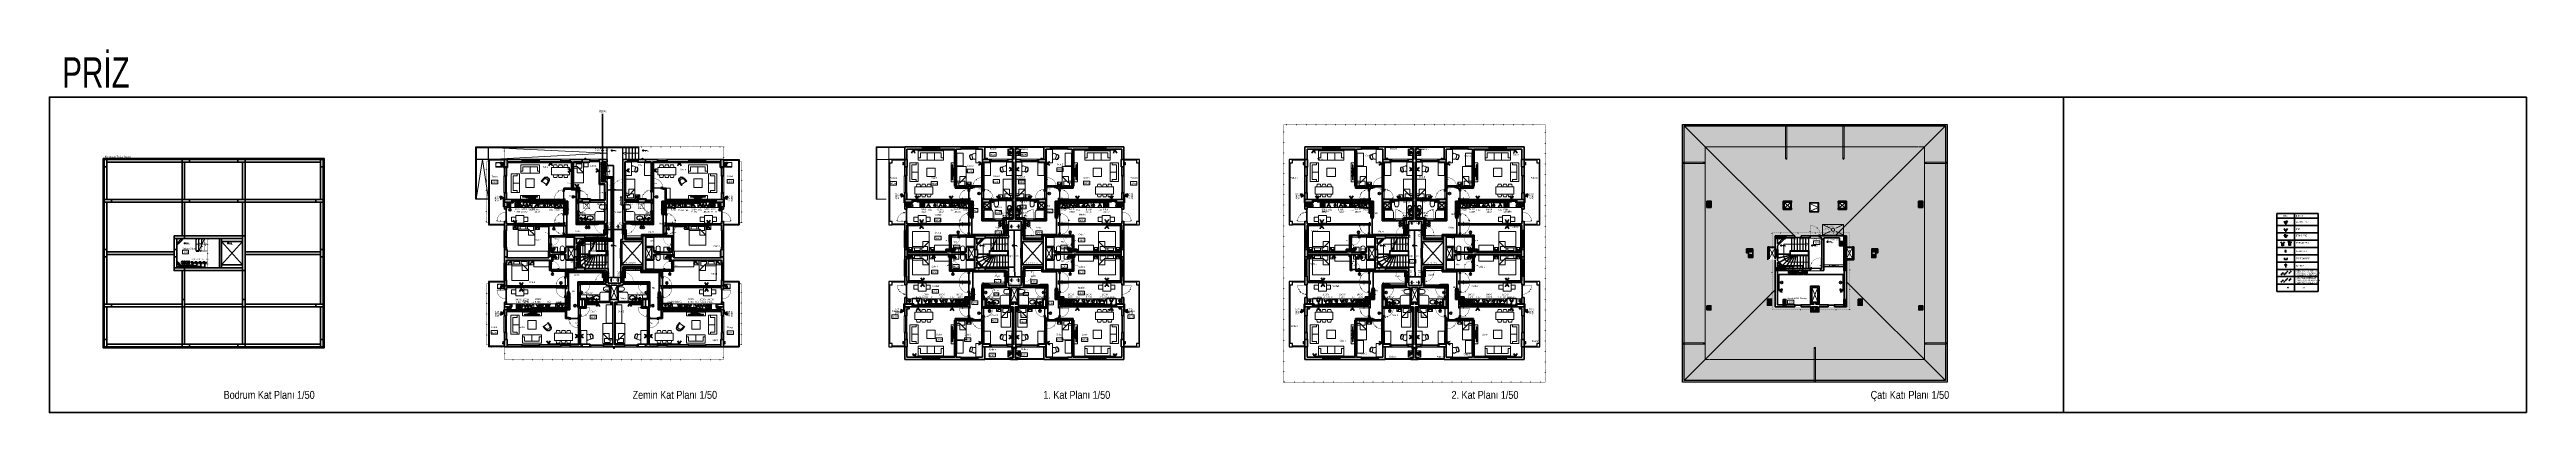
# Model space of a CAD drawing. Header units: millimetres. Extents: x 1852829 to 1882754, y -270850 to -231658.
# Drawn here: x 1853005 to 1876518, y -254055 to -250601 of the extents above; entities that cross this region are included whole.
import ezdxf
from ezdxf.enums import TextEntityAlignment as Align

# ---------------------------------------------------------------- set-up
doc = ezdxf.new("R2010")
doc.units = ezdxf.units.MM
for name, pattern in [('CONTINOUS', [0]), ('CONTINU', [0]), ('DOT', [0.25, 0, -0.25]), ('izdüşüm arka', [3.175, 0, -3.175]), ('izdüşüm ön', [9.525, 6.35, -3.175]), ('su yalıtım', [30, 12, -18])]:
    doc.linetypes.add(name, pattern=pattern)
for name, color, linetype, lineweight in [('a_ba', 6, 'Continuous', 50), ('a_doğrama', 251, 'Continuous', 20), ('a_duvar', 251, 'Continuous', 35), ('a_görünüş', 32, 'Continuous', 25), ('a_görünüş_ince', 8, 'Continuous', 20), ('a_hatch_ba', 252, 'Continuous', 13), ('a_hatch_misc', 251, 'Continuous', 15), ('a_izdüşüm_arka', 251, 'izdüşüm arka', 30), ('a_izdüşüm_ön', 6, 'izdüşüm ön', 9), ('a_not_kot', 251, 'Continuous', 13), ('a_not_mahal', 253, 'Continuous', 5), ('a_not_misc', 144, 'Continuous', 5), ('a_not_text', 7, 'Continuous', 13), ('a_tefriş', 8, 'Continuous', 20), ('a_yalıtım_su', 7, 'su yalıtım', 13), ('a_çerçeve_line', 7, 'Continuous', 50), ('Aydınlatma', 4, 'CONTINOUS', 35), ('Data', 171, 'CONTINOUS', 40), ('diyafon', 6, 'Continuous', 40), ('Genel', 4, 'CONTINOUS', 40), ('genell', 4, 'Continuous', 25), ('m_yib', 65, 'Continuous', 20), ('Priz', 6, 'CONTINOUS', 40), ('Telefon', 2, 'CONTINOUS', 40), ('Tv', 3, 'CONTINOUS', 40)]:
    doc.layers.add(name, color=color, linetype=linetype, lineweight=lineweight)
doc.layers.add('a_basılmayacak', color=251, linetype='Continuous', lineweight=5, plot=False)
doc.layers.add('a_m2_taks', color=147, linetype='Continuous', plot=False)
doc.styles.add('Grupcad', font='arial.ttf', dxfattribs={"width": 0.7})
doc.styles.add('OL', font='tsimplex.shx', dxfattribs={"width": 0.8, "height": 12})
doc.styles.add('ROMANTUR', font='arial.ttf', dxfattribs={"width": 0.7})
doc.styles.get("Standard").update_dxf_attribs({"font": 'ARIALN.TTF'})

# ---------------------------------------------------------------- blocks, each defined once
blk = doc.blocks.new('M1')
at = {"layer": 'a_doğrama', "linetype": 'Continuous'}
for p, q in [((-24, 6), (-30, 6)), ((-30, 0), (-30, 6)), ((-24, 0), (-30, 0)), ((-24, 0), (-24, 6)), ((30, 6), (24, 6)), ((24, 6), (24, 0)), ((30, 0), (30, 6)), ((30, 0), (24, 0))]:
    blk.add_line(p, q, dxfattribs=at)
at = {"layer": 'a_doğrama'}
for p, q in [((24, 3), (-24, 3)), ((24, 2), (-24, 2))]:
    blk.add_line(p, q, dxfattribs=at)
for points in [[(-28, -1), (-28, 0), (-32, 0), (-32, -2), (-29, -2)], [(28, -1), (28, 0), (32, 0), (32, -2), (29, -2)]]:
    blk.add_lwpolyline(points, close=True, dxfattribs=at)
at = {"layer": 'a_görünüş_ince'}
for p, q in [((24, 6), (-24, 6)), ((-24, 0), (24, 0))]:
    blk.add_line(p, q, dxfattribs=at)
blk = doc.blocks.new('K1')
at = {"layer": 'a_doğrama', "color": 251}
for points in [[(-18, -3), (-22, -3), (-22, 0), (2, 0), (2, -4), (-18, -4), (-18, -3)], [(-28, -93), (-25, -93)], [(-18, -98), (-22, -98), (-22, -100), (2, -100), (2, -96), (-18, -96), (-18, -98)], [(-15, -93), (-17, -93)]]:
    blk.add_lwpolyline(points, dxfattribs=at)
for points in [[(-25, -91), (-28, -91, -0.414214), (-28, -91), (-28, -82), (-30, -82), (-30, -91)], [(-24, -94), (-25, -94, -0.414214), (-25, -94), (-25, -91, -0.414214), (-25, -90), (-24, -90)], [(-18, -94), (-18, -94, 0.414214), (-17, -94), (-17, -91, 0.414214), (-18, -90), (-18, -90)], [(-17, -91), (-15, -91, 0.414214), (-14, -91), (-14, -82), (-12, -82), (-12, -91)]]:
    blk.add_lwpolyline(points, format="xyb", dxfattribs=at)
blk.add_lwpolyline([(-18, -14), (-18, -4), (-18, -3), (-23, -3), (-23, -3), (-23, -2), (-24, -2), (-24, -3), (-24, -13), (-24, -88), (-24, -98), (-24, -98), (-23, -98), (-23, -98), (-23, -97), (-18, -97), (-18, -96), (-18, -87)], close=True, dxfattribs=at)
for centre, start, end in [((-28, -91), 180, 270), ((-15, -91), 270, 0)]:
    blk.add_arc(centre, 2.5, start, end, dxfattribs=at)
at = {"layer": 'a_görünüş_ince', "color": 251}
blk.add_line((2, -6), (2, -94), dxfattribs=at)
at = {"layer": 'a_izdüşüm_arka', "color": 251, "linetype": 'DOT', "ltscale": 20}
blk.add_line((-24, -2), (-120, -2), dxfattribs=at)
blk.add_arc((-24, -2), 96, 180, 270, dxfattribs=at)
blk = doc.blocks.new('K2')
at = {"layer": 'a_doğrama', "color": 251, "linetype": 'Continuous'}
for p, q in [((-13, 88), (-13, 2)), ((-13, 88), (-9, 88)), ((-13, 2), (-9, 2)), ((-12, 90), (-12, 88)), ((-12, 90), (-10, 90)), ((-12, 0), (-12, 2)), ((-12, 0), (-10, 0)), ((-9, 88), (-9, 2))]:
    blk.add_line(p, q, dxfattribs=at)
at = {"layer": 'a_doğrama', "color": 251}
for points in [[(-14, 80), (-17, 80, 0.414214), (-17, 80), (-17, 71), (-19, 71), (-19, 80)], [(-13, 83), (-14, 83, 0.414214), (-14, 83), (-14, 80, 0.414214), (-14, 79), (-13, 79)], [(-9, 83), (-8, 83, -0.414214), (-8, 83), (-8, 80, -0.414214), (-8, 79), (-9, 79)], [(-8, 80), (-5, 80, -0.414214), (-5, 80), (-5, 71), (-3, 71), (-3, 80)]]:
    blk.add_lwpolyline(points, format="xyb", dxfattribs=at)
for points in [[(-17, 82), (-14, 82)], [(-5, 82), (-8, 82)]]:
    blk.add_lwpolyline(points, dxfattribs=at)
at = {"layer": 'a_doğrama', "color": 251, "linetype": 'Continuous'}
for points in [[(0, 90), (2, 90), (2, 87), (-9, 87)], [(0, 0), (2, 0), (2, 3), (-9, 3)]]:
    blk.add_lwpolyline(points, dxfattribs=at)
at = {"layer": 'a_doğrama', "color": 251}
for centre, start, end in [((-17, 80), 90, 180), ((-5, 80), 0, 90)]:
    blk.add_arc(centre, 2.5, start, end, dxfattribs=at)
at = {"layer": 'a_izdüşüm_arka', "color": 251}
blk.add_lwpolyline([(-99, 2), (-13, 2)], dxfattribs=at)
blk.add_arc((-13, 2), 86.2, 90, 180, dxfattribs=at)
blk = doc.blocks.new('klozet')
at = {"layer": 'a_tefriş'}
blk.add_line((20, 0), (-20, 0), dxfattribs=at)
for points in [[(-20, 0), (-20, -15), (20, -15), (20, 0)], [(-20, -50), (-20, -15)], [(20, -50), (20, -15)]]:
    blk.add_lwpolyline(points, dxfattribs=at)
blk.add_arc((0, -50), 20, 180, 360, dxfattribs=at)
blk = doc.blocks.new('kapı_c_blok')
at = {"layer": 'a_doğrama', "linetype": 'Continuous'}
for p, q in [((5, 14), (8, 14)), ((5, 14), (5, 12)), ((55, 15), (8, 15)), ((8, 15), (8, 10)), ((55, 10), (8, 10)), ((55, 15), (152, 15)), ((55, 15), (55, 10)), ((55, 15), (55, 10)), ((55, 10), (152, 10)), ((152, 15), (152, 10)), ((155, 14), (152, 14)), ((155, 14), (155, 12))]:
    blk.add_line(p, q, dxfattribs=at)
for points in [[(5, 2), (5, 0), (9, 0), (9, 10)], [(155, 2), (155, 0), (151, 0), (151, 10)]]:
    blk.add_lwpolyline(points, dxfattribs=at)
at = {"layer": 'a_doğrama'}
for points in [[(47, 16), (47, 18, 0.414214), (47, 19), (38, 19), (38, 21), (47, 21)], [(47, 9), (47, 7, -0.414214), (47, 6), (38, 6), (38, 4), (47, 4)], [(50, 15), (50, 15, 0.414214), (50, 16), (47, 16, 0.414214), (46, 15), (46, 15)], [(50, 10), (50, 10, -0.414214), (50, 9), (47, 9, -0.414214), (46, 10), (46, 10)], [(60, 15), (60, 15, -0.414214), (60, 16), (63, 16, -0.414214), (64, 15), (64, 15)], [(60, 10), (60, 10, 0.414214), (60, 9), (63, 9, 0.414214), (64, 10), (64, 10)], [(63, 16), (63, 18, -0.414214), (63, 19), (72, 19), (72, 21), (63, 21)], [(63, 9), (63, 7, 0.414214), (63, 6), (72, 6), (72, 4), (63, 4)]]:
    blk.add_lwpolyline(points, format="xyb", dxfattribs=at)
for points in [[(49, 18), (49, 16)], [(49, 7), (49, 9)], [(61, 18), (61, 16)], [(61, 7), (61, 9)]]:
    blk.add_lwpolyline(points, dxfattribs=at)
for centre, start, end in [((47, 18), 359.9992, 89.9992), ((47, 7), 269.9992, 359.9992), ((63, 18), 90.0008, 180.0008), ((63, 7), 180.0008, 270.0008)]:
    blk.add_arc(centre, 2.5, start, end, dxfattribs=at)
at = {"layer": 'a_izdüşüm_arka', "ltscale": 2}
for points in [[(8, 15), (8, 62)], [(152, 15), (152, 112)]]:
    blk.add_lwpolyline(points, dxfattribs=at)
for centre, radius, start, end in [((8, 15), 47, 359.9985, 90), ((152, 15), 97.1, 90.0857, 179.918)]:
    blk.add_arc(centre, radius, start, end, dxfattribs=at)
blk = doc.blocks.new('k_80')
at = {"layer": 'a_doğrama', "color": 251, "linetype": 'Continuous'}
for p, q in [((-80, 2), (-78, 2)), ((-80, 2), (-80, 0)), ((-78, 3), (-2, 3)), ((-78, 3), (-78, -2)), ((-2, 3), (-2, -2)), ((0, 2), (-2, 2)), ((0, 2), (0, 0)), ((-78, -2), (-2, -2))]:
    blk.add_line(p, q, dxfattribs=at)
at = {"layer": 'a_doğrama', "color": 251}
for points in [[(-73, 3), (-73, 4, -0.414214), (-73, 4), (-70, 4, -0.414214), (-69, 4), (-69, 3)], [(-70, 4), (-70, 7, -0.414214), (-70, 7), (-61, 7), (-61, 9), (-70, 9)], [(-73, -2), (-73, -2, 0.414214), (-73, -2), (-70, -2, 0.414214), (-69, -2), (-69, -2)], [(-70, -2), (-70, -5, 0.414214), (-70, -5), (-61, -5), (-61, -7), (-70, -7)]]:
    blk.add_lwpolyline(points, format="xyb", dxfattribs=at)
for points in [[(-72, 7), (-72, 4)], [(-72, -5), (-72, -2)]]:
    blk.add_lwpolyline(points, dxfattribs=at)
at = {"layer": 'a_doğrama', "color": 251, "linetype": 'Continuous'}
for points in [[(-80, -10), (-80, -12), (-77, -12), (-77, -2)], [(0, -10), (0, -12), (-3, -12), (-3, -2)]]:
    blk.add_lwpolyline(points, dxfattribs=at)
at = {"layer": 'a_doğrama', "color": 251}
for centre, start, end in [((-70, 7), 90, 180), ((-70, -5), 180, 270)]:
    blk.add_arc(centre, 2.5, start, end, dxfattribs=at)
at = {"layer": 'a_izdüşüm_arka', "color": 251, "linetype": 'DOT', "ltscale": 20}
blk.add_line((-2, 79), (-2, 3), dxfattribs=at)
blk.add_arc((-2, 3), 76.2, 90, 180, dxfattribs=at)
blk = doc.blocks.new('160p')
at = {"layer": 'a_doğrama', "color": 251}
for points in [[(-6, -6), (-6, 0), (-12, 0), (-12, -6)], [(0, -6), (0, 0), (-6, 0), (-6, -6)], [(-6, -83), (-6, -77), (-12, -77), (-12, -83)], [(-6, -160), (-6, -154), (-12, -154), (-12, -160)], [(0, -83), (0, -77), (-6, -77), (-6, -83)], [(0, -160), (0, -154), (-6, -154), (-6, -160)]]:
    blk.add_lwpolyline(points, close=True, dxfattribs=at)
for points in [[(2, -1), (2, 2), (0, 2), (0, -2), (1, -2), (2, -1)], [(-9, -6), (-9, -77)], [(-8, -6), (-8, -77)], [(-3, -83), (-3, -154)], [(-2, -83), (-2, -154)], [(2, -159), (2, -162), (0, -162), (0, -158), (1, -158), (2, -159)]]:
    blk.add_lwpolyline(points, dxfattribs=at)
at = {"layer": 'a_görünüş_ince', "color": 251}
for points in [[(-22, -160), (-24, -160), (-24, 0), (-22, 0)], [(-12, -77), (-12, -6)], [(-12, -154), (-12, -83)], [(-6, -77), (-6, -6)], [(-6, -77), (-6, -6)], [(-6, -154), (-6, -83)], [(-6, -154), (-6, -83)], [(0, -77), (0, -6)], [(0, -154), (0, -83)]]:
    blk.add_lwpolyline(points, dxfattribs=at)
blk = doc.blocks.new('120_p_c_blok')
at = {"layer": 'a_doğrama'}
for points in [[(1, 2), (-2, 2), (-2, 0), (2, 0), (2, 1), (1, 2)], [(119, 2), (122, 2), (122, 0), (118, 0), (118, 1), (119, 2)], [(57, -2), (6, -2)], [(57, -4), (6, -4)], [(114, -8), (63, -8)], [(114, -10), (63, -10)]]:
    blk.add_lwpolyline(points, dxfattribs=at)
for points in [[(0, 0), (6, 0), (6, -6), (0, -6)], [(57, 0), (63, 0), (63, -6), (57, -6)], [(114, 0), (120, 0), (120, -6), (114, -6)], [(0, -6), (6, -6), (6, -12), (0, -12)], [(57, -6), (63, -6), (63, -12), (57, -12)], [(114, -6), (120, -6), (120, -12), (114, -12)]]:
    blk.add_lwpolyline(points, close=True, dxfattribs=at)
at = {"layer": 'a_görünüş_ince'}
for points in [[(6, 0), (57, 0)], [(63, 0), (114, 0)], [(0, -22), (0, -24), (120, -24), (120, -22)], [(6, -6), (57, -6)], [(6, -6), (57, -6)], [(6, -12), (57, -12)], [(63, -6), (114, -6)], [(63, -6), (114, -6)], [(63, -12), (114, -12)]]:
    blk.add_lwpolyline(points, dxfattribs=at)
blk = doc.blocks.new('kapı_120_c_blok')
at = {"layer": 'a_doğrama', "color": 251}
for points in [[(-2, 119), (-2, 122), (0, 122), (0, 118), (-1, 118), (-2, 119)], [(-2, 1), (-2, -2), (0, -2), (0, 2), (-1, 2), (-2, 1)], [(2, 114), (2, 96)], [(2, 84), (2, 12)], [(4, 114), (4, 96)], [(4, 84), (4, 12)]]:
    blk.add_lwpolyline(points, dxfattribs=at)
for points in [[(0, 114), (6, 114), (6, 120), (0, 120)], [(0, 90), (6, 90), (6, 96), (0, 96)], [(0, 84), (6, 84), (6, 90), (0, 90)], [(0, 6), (6, 6), (6, 12), (0, 12)], [(0, 0), (6, 0), (6, 6), (0, 6)]]:
    blk.add_lwpolyline(points, close=True, dxfattribs=at)
at = {"layer": 'a_görünüş_ince', "color": 251}
for points in [[(0, 114), (0, 96)], [(0, 84), (0, 12)], [(6, 114), (6, 96)], [(6, 84), (6, 12)]]:
    blk.add_lwpolyline(points, dxfattribs=at)
at = {"layer": 'a_izdüşüm_arka', "color": 251}
blk.add_lwpolyline([(6, 6), (90, 6)], dxfattribs=at)
blk.add_arc((6, 6), 84, 0, 90, dxfattribs=at)
blk = doc.blocks.new('90_p_c_blok')
at = {"layer": 'a_doğrama'}
for points in [[(1, 2), (-2, 2), (-2, 0), (2, 0), (2, 1), (1, 2)], [(89, 2), (92, 2), (92, 0), (88, 0), (88, 1), (89, 2)], [(84, -3), (6, -3)], [(84, -4), (6, -4)]]:
    blk.add_lwpolyline(points, dxfattribs=at)
for points in [[(0, 0), (6, 0), (6, -6), (0, -6)], [(0, -6), (6, -6), (6, -12), (0, -12)], [(84, 0), (90, 0), (90, -6), (84, -6)], [(84, -6), (90, -6), (90, -12), (84, -12)]]:
    blk.add_lwpolyline(points, close=True, dxfattribs=at)
at = {"layer": 'a_görünüş_ince'}
for points in [[(0, -22), (0, -24), (90, -24), (90, -22)], [(6, 0), (84, 0)], [(6, -6), (84, -6)], [(6, -6), (84, -6)], [(6, -12), (84, -12)]]:
    blk.add_lwpolyline(points, dxfattribs=at)
blk = doc.blocks.new('baca_şönt')
at = {"layer": 'a_duvar'}
h = blk.add_hatch(color=256, dxfattribs=at)
h.dxf.hatch_style = 1
h.paths.add_polyline_path([(21.5, -5), (21.5, -17), (35, -17)])
h.paths.add_polyline_path([(4, -5), (4, -17), (17.5, -17)])
for p, q in [((4, -5), (17.5, -17)), ((17.5, -5), (17.5, -17)), ((21.5, -5), (21.5, -17)), ((21.5, -5), (35, -17))]:
    blk.add_line(p, q, dxfattribs=at)
blk.add_lwpolyline([(0, -21), (39, -21), (39, -1), (0, -1)], close=True, dxfattribs=at)
for points in [[(17.5, -5), (4, -5), (4, -17), (17.5, -17)], [(21.5, -17), (35, -17), (35, -5), (21.5, -5)]]:
    blk.add_lwpolyline(points, dxfattribs=at)
blk = doc.blocks.new('baca_müstakil')
at = {"layer": 'a_duvar'}
h = blk.add_hatch(color=256, dxfattribs=at)
h.dxf.hatch_style = 1
h.paths.add_polyline_path([(5, -5, 0.198912), (3, -10, 0.668179), (14, -14)])
blk.add_line((5, -5), (14, -14), dxfattribs=at)
blk.add_lwpolyline([(0, -19), (19, -19), (19, 0), (0, 0)], close=True, dxfattribs=at)
blk.add_circle((10, -10), 6.5, dxfattribs=at)
blk = doc.blocks.new('tefriş_koltuk_202x90')
at = {"layer": 'a_tefriş'}
for p, q in [((-79, -68), (-101, -68)), ((0, -90), (0, -22)), ((79, -68), (101, -68))]:
    blk.add_line(p, q, dxfattribs=at)
for points in [[(101, -90), (101, 0), (-101, 0), (-101, -90), (101, -90)], [(79, -68), (79, -22), (-79, -22), (-79, -68)]]:
    blk.add_lwpolyline(points, dxfattribs=at)
blk = doc.blocks.new('tefirş_tv')
at = {"layer": 'a_tefriş'}
for points in [[(60, 4), (60, 5, 0.414214), (55, 10), (-55, 10, 0.414214), (-60, 5), (-60, 4)], [(35, 10), (35, 10, 0.414214), (30, 15), (-30, 15, 0.414214), (-35, 10), (-35, 10)]]:
    blk.add_lwpolyline(points, format="xyb", close=True, dxfattribs=at)
blk = doc.blocks.new('berjer')
at = {"layer": 'a_tefriş'}
for p, q in [((-45, 45), (-49, 41)), ((-41, 41), (-46, 37)), ((-45, 45), (-41, 49)), ((-41, 41), (-37, 46)), ((-31, 31), (-36, 27)), ((-31, 31), (-27, 36)), ((0, 0), (-17, -17)), ((0, 0), (17, 17)), ((21, 14), (4, 31)), ((26, 19), (9, 36)), ((26, 19), (21, 14)), ((-19, -26), (-36, -9)), ((-14, -21), (-31, -4)), ((-19, -26), (-14, -21))]:
    blk.add_line(p, q, dxfattribs=at)
for centre, radius, start, end in [((-27, 25), 27.6, 159.0996, 198.2964), ((-49, 19), 5.5, 213.0064, 279.6844), ((-39, 30), 15.5, 135, 162.0844), ((17, 45), 76, 203.7042, 225), ((-18, 23), 31.5, 162.3914, 198.167), ((-23, 18), 25.2, 169.88, 190.627), ((-39, 30), 10.2, 135, 162.0844), ((-123, -19), 85.7, 24.4555, 29.0546), ((18, 46), 69.9, 204.6176, 224.9029), ((-30, 39), 15.5, 107.9156, 135), ((-23, 17), 15.9, 152.5064, 212.5888), ((-30, 39), 10.2, 107.9156, 135), ((-30, 21), 8.21, 134.8943, 152.5064), ((49, 54), 97, 207.6213, 226.668), ((-25, 28), 27.3, 71.2858, 110.6993), ((-24, 18), 31.1, 71.4354, 107.3961), ((-21, 30), 8.21, 117.4936, 135.1057), ((-17, 23), 15.9, 57.4112, 117.4936), ((-19, 24), 24.6, 78.6027, 99.5819), ((19, 123), 85.7, 240.9454, 245.5445), ((-46, -18), 69.9, 45.0971, 65.3824), ((-19, 49), 5.5, 350.3156, 56.9936), ((-45, -17), 76, 45, 66.6891), ((-54, -49), 97, 43.332, 62.3787), ((16, 17), 0.4, 315, 46.0366), ((111, 119), 138, 227.0869, 229.3484), ((21, 14), 0.2, 229.3484, 315), ((26, 19), 0.2, 315, 45), ((-19, -26), 0.2, 225, 315), ((-17, -16), 0.4, 223.9634, 315), ((-119, -111), 138, 40.6516, 42.9131), ((-14, -21), 0.2, 315, 40.6516)]:
    blk.add_arc(centre, radius, start, end, dxfattribs=at)
blk = doc.blocks.new('A$C2A0A03CE')
at = {"layer": 'a_tefriş'}
for p, q in [((-54, -24), (-54, 24)), ((-54, 24), (0, 24)), ((-49, 24), (-49, -24)), ((-47, 21), (-47, -21)), ((-40, 11), (-47, 11)), ((-25, 0), (-47, 0)), ((-27, 22), (-45, 22)), ((-36, 22), (-36, 16)), ((-36, 7), (-36, -8)), ((-25, 11), (-31, 11)), ((-25, -21), (-25, 21)), ((-23, -21), (-23, 21)), ((-17, 11), (-23, 11)), ((-2, 0), (-23, 0)), ((-22, 22), (-4, 22)), ((-13, 22), (-13, 15)), ((-13, 8), (-13, -7)), ((-2, 11), (-9, 11)), ((-2, 21), (-2, -21)), ((0, -24), (0, 24)), ((-54, -24), (0, -24)), ((-39, -11), (-47, -11)), ((-45, -22), (-27, -22)), ((-36, -15), (-36, -22)), ((-25, -11), (-32, -11)), ((-18, -11), (-23, -11)), ((-4, -22), (-22, -22)), ((-13, -16), (-13, -22)), ((-2, -11), (-9, -11))]:
    blk.add_line(p, q, dxfattribs=at)
for centre, radius in [((-51, 11), 1.8), ((-51, 4), 1.8), ((-36, 11), 5.4), ((-36, 11), 4.5), ((-13, 11), 4.5), ((-13, 11), 3.6), ((-51, -4), 1.8), ((-51, -11), 1.8), ((-36, -11), 4.5), ((-36, -11), 3.6), ((-13, -11), 5.4), ((-13, -11), 4.5)]:
    blk.add_circle(centre, radius, dxfattribs=at)
for centre, start, end in [((-45, 21), 90, 180), ((-27, 21), 0, 90), ((-22, 21), 90, 180), ((-4, 21), 0, 90), ((-45, -21), 180, 270), ((-27, -21), 270, 0), ((-22, -21), 180, 270), ((-4, -21), 270, 0)]:
    blk.add_arc(centre, 1.8, start, end, dxfattribs=at)
blk = doc.blocks.new('tefriş_yatak_çift')
at = {"layer": 'a_tefriş'}
for points in [[(-85, -5), (-85, -45), (-125, -45), (-125, -5)], [(80, -195), (80, -5), (-80, -5), (-80, -195)], [(85, -5), (85, -45), (125, -45), (125, -5)]]:
    blk.add_lwpolyline(points, close=True, dxfattribs=at)
for points in [[(-80, -40), (20, -40), (80, -100), (20, -100), (20, -40)], [(-80, -55), (20, -55)], [(-6, -40), (-6, -15), (-61, -15), (-61, -40)], [(35, -55), (65, -55), (65, -15), (10, -15), (10, -40)]]:
    blk.add_lwpolyline(points, dxfattribs=at)
blk = doc.blocks.new('tefriş_yatak tek')
at = {"layer": 'a_tefriş'}
for points in [[(0, -0.45), (-1.9, -0.45), (-1.9, 0.45), (0, 0.45)], [(-1.9, -0.5), (-1.5, -0.5), (-1.5, -0.9), (-1.9, -0.9)]]:
    blk.add_lwpolyline(points, close=True, dxfattribs=at)
for points in [[(-1.4, 0), (-1.4, -0.3), (-1.8, -0.3), (-1.8, 0.25), (-1.55, 0.25)], [(-1.55, 0.45), (-1.55, 0.15), (-0.95, -0.45), (-0.95, 0.15), (-1.55, 0.15)], [(-1.4, 0.45), (-1.4, 0.15)]]:
    blk.add_lwpolyline(points, dxfattribs=at)
blk = doc.blocks.new('tefriş_sandalye')
at = {"layer": 'a_tefriş'}
blk.add_line((0, -18), (0, 18), dxfattribs=at)
at = {"layer": 'a_tefriş', "extrusion": (0, 0, -1)}
for centre, major_axis, start_param, end_param in [((16, -34), (38.7, 38.7), 5.200723, 5.79406), ((49, 10), (13, -13), 2.664537, 2.7784), ((49, 10), (13, -13), 2.664537, 2.7784), ((62, 15), (21.8, -21.8), 1.757107, 2.385975), ((62, 15), (21.8, -21.8), 1.757107, 2.385975), ((49, 10), (13, -13), 2.7784, 3.245118), ((66, -1), (21.8, -21.8), 1.802816, 2.431683), ((66, -1), (21.8, -21.8), 1.802816, 2.431683), ((43, 17), (6.76, 6.76), 4.815914, 6.34704), ((17, -6), (28.8, 28.8), 6.26556, 7.321949), ((17, -6), (28.8, 28.8), 6.26556, 7.321949), ((17, -6), (31.4, -31.4), -1.506941, -0.587454), ((-154, -80), (117, -117), -1.166716, -1.087708), ((11, -28), (4.99, -4.99), 0.687369, 2.053884), ((2, 19), (38.7, -38.7), -0.034473, 0.601946), ((53, -4), (13, -13), 1.410391, 1.524253), ((53, -4), (13, -13), 1.410391, 1.524253), ((53, -4), (13, 13), 2.514469, 2.981187), ((51, -13), (6.76, -6.76), -0.587454, 0.943672)]:
    blk.add_ellipse(centre, major_axis=major_axis, ratio=1, start_param=start_param, end_param=end_param, dxfattribs=at)
blk = doc.blocks.new('tefriş_süzgeç')
at = {"layer": 'a_tefriş'}
for p, q in [((5, 0), (-5, 0)), ((-5, 0), (-5, -10)), ((5, -10), (5, 0)), ((-5, -10), (5, -10)), ((-4, -5), (-4, -5)), ((-3, -3), (-3, -2)), ((-3, -5), (-3, -5)), ((-3, -8), (-3, -8)), ((-2, -3), (-2, -3)), ((-1, -4), (-2, -4)), ((-2, -5), (-2, -5)), ((-1, -6), (-2, -7)), ((-2, -7), (-2, -7)), ((0, -2), (0, -1)), ((0, -3), (0, -2)), ((0, -3), (0, -4)), ((0, -7), (0, -7)), ((0, -8), (0, -8)), ((0, -9), (0, -9)), ((1, -4), (1, -4)), ((1, -6), (1, -7)), ((2, -3), (3, -2)), ((2, -3), (2, -3)), ((2, -5), (2, -5)), ((2, -7), (2, -7)), ((2, -8), (3, -8)), ((3, -5), (3, -5)), ((4, -5), (4, -5))]:
    blk.add_line(p, q, dxfattribs=at)
for centre, radius, start, end in [((0, -5), 4.06, 134.2896, 180), ((0, -5), 3.56, 134.2896, 180), ((0, -5), 3.06, 180, 225), ((0, -5), 2.56, 180, 225), ((0, -5), 4.06, 225, 270), ((0, -5), 3.56, 225, 270), ((0, -4), 2.4, 84.5943, 143.2016), ((0, -5), 2.44, 90.343, 138.1212), ((0, -5), 2.06, 134.2896, 180), ((0, -5), 1.56, 134.2896, 180), ((0, -5), 2.06, 225, 270), ((0, -5), 1.56, 225, 270), ((0, -5), 4.06, 45, 90), ((0, -5), 3.56, 45, 90), ((0, -5), 2.06, 45, 90), ((0, -5), 1.56, 45, 90), ((0, -5), 3.06, 270, 315.7104), ((0, -5), 2.56, 270, 315.7104), ((0, -5), 2.06, 314.2896, 360), ((0, -5), 1.56, 314.2896, 360), ((0, -5), 3.06, 360, 45), ((0, -5), 2.56, 360, 45), ((0, -5), 3.56, 314.2896, 360), ((0, -5), 4.06, 314.2896, 360)]:
    blk.add_arc(centre, radius, start, end, dxfattribs=at)
blk = doc.blocks.new('tefriş_koltuk_242x90')
at = {"layer": 'a_tefriş'}
for p, q in [((-99, -68), (-121, -68)), ((-34, -22), (-34, -90)), ((34, -22), (34, -90)), ((99, -68), (121, -68))]:
    blk.add_line(p, q, dxfattribs=at)
for points in [[(-121, -90), (-121, 0), (121, 0), (121, -90), (-121, -90)], [(-99, -68), (-99, -22), (99, -22), (99, -68)]]:
    blk.add_lwpolyline(points, dxfattribs=at)
blk = doc.blocks.new('merdiven_c_blok')
at = {"layer": 'a_görünüş', "color": 253}
for p, q in [((2, 0), (8, 0)), ((-288, -191), (-170, -167)), ((-283, -153), (-170, -153)), ((-273, -231), (-155, -170)), ((-243, -260), (-147, -170)), ((-212, -283), (-137, -170)), ((-175, -288), (-125, -170)), ((-170, -170), (-170, -120)), ((-170, -120), (-154, -120)), ((8, -170), (-170, -170)), ((-165, -165), (-165, -125)), ((-165, -125), (-157, -125)), ((3, -165), (-165, -165)), ((-157, -2), (-157, -120)), ((-151, -125), (3, -125)), ((-149, -120), (8, -120)), ((-136, -288), (-112, -170)), ((-130, -2), (-130, -67)), ((-130, -79), (-130, -120)), ((-103, -2), (-103, -7)), ((-103, -19), (-103, -120)), ((-97, -288), (-97, -170)), ((-76, -2), (-76, -120)), ((-70, -288), (-70, -170)), ((-49, -2), (-49, -120)), ((-43, -288), (-43, -170)), ((-22, -2), (-22, -120)), ((-16, -288), (-16, -170)), ((5, 0), (5, -120)), ((11, -288), (11, -170))]:
    blk.add_line(p, q, dxfattribs=at)
for points in [[(3, -125), (3, -165)], [(8, -120), (8, -170)]]:
    blk.add_lwpolyline(points, dxfattribs=at)
at = {"layer": 'a_izdüşüm_ön', "color": 253}
for p, q in [((-290, -189), (-170, -164)), ((-285, -150), (-170, -150)), ((-277, -229), (-162, -170)), ((-245, -258), (-151, -170)), ((-217, -285), (-140, -170)), ((-179, -290), (-128, -170)), ((-154, 0), (-154, -120)), ((-139, -290), (-115, -170)), ((-127, 0), (-127, -60)), ((-127, -72), (-127, -120)), ((-100, -12), (-100, -120)), ((-100, -290), (-100, -170)), ((-73, 0), (-73, -120)), ((-73, -290), (-73, -170)), ((-46, 0), (-46, -120)), ((-46, -290), (-46, -170)), ((-19, 0), (-19, -120)), ((-19, -290), (-19, -170)), ((8, 0), (8, -120)), ((8, -290), (8, -170))]:
    blk.add_line(p, q, dxfattribs=at)
at = {"layer": 'a_not_misc', "color": 253}
for p, q in [((-230, -60), (-154, -60)), ((-230, -170), (-230, -60)), ((8, -230), (-170, -230)), ((-122, -60), (-19, -60))]:
    blk.add_line(p, q, dxfattribs=at)
for points in [[(-100, 0), (-157, -125)], [(-95, 0), (-151, -125)], [(-127, -60), (-154, -47)], [(-127, -60), (-154, -73)], [(8, -60), (-19, -47)], [(8, -60), (-19, -73)]]:
    blk.add_lwpolyline(points, dxfattribs=at)
blk.add_arc((-170, -170), 60, 180, 270, dxfattribs=at)
at = {"layer": 'a_not_text', "color": 253}
for s, p in [('12', (-277, -146)), ('11', (-277, -180)), ('10', (-277, -221)), ('13', (-151, -12)), ('14', (-124, -12)), ('15', (-97, -12)), ('16', (-70, -12)), ('17', (-43, -12)), ('18', (-16, -12)), ('19', (11, -12)), ('9', (-273, -276)), ('8', (-222, -279)), ('7', (-183, -284)), ('6', (-145, -284)), ('5', (-107, -284)), ('4', (-80, -284)), ('3', (-53, -284)), ('2', (-26, -284)), ('1', (1, -284))]:
    blk.add_text(s, height=6, dxfattribs=at).set_placement(p)
blk = doc.blocks.new('sembol_kot')
at = {"layer": 'a_not_kot'}
for points in [[(0, 10), (0, 0), (10, 0, 0.414214)], [(0, 0), (-10, 0, 0.414214), (0, -10)]]:
    blk.add_hatch(color=256, dxfattribs=at).paths.add_polyline_path(points)
for p, q in [((0, 15), (0, -15)), ((-15, 0), (60, 0))]:
    blk.add_line(p, q, dxfattribs=at)
blk.add_circle((0, 0), 10, dxfattribs=at)
blk = doc.blocks.new('kb')
at = {"layer": 'a_doğrama'}
blk.add_line((11, -41), (12, -43), dxfattribs=at)
for points in [[(11, -41), (12, -40)], [(11, -41), (21, -51)], [(12, -40), (22, -50)], [(53, -15), (20, -48)], [(55, -17), (21, -51)], [(45, -7), (46, -6)], [(45, -7), (55, -17)], [(48, -7), (46, -6)], [(55, -14), (56, -16)], [(56, -16), (55, -17)]]:
    blk.add_lwpolyline(points, dxfattribs=at)
at = {"layer": 'a_duvar'}
for points in [[(55, 0), (48, -7)], [(69, 0), (55, -14)], [(12, -43), (0, -55)], [(19, -50), (0, -69)], [(12, -43), (19, -50)], [(48, -7), (55, -14)]]:
    blk.add_lwpolyline(points, dxfattribs=at)
at = {"layer": 'a_görünüş_ince'}
blk.add_lwpolyline([(45, -7), (12, -40)], dxfattribs=at)
blk = doc.blocks.new('kombi')
at = {"layer": 'a_tefriş', "lineweight": 20}
for p, q in [((-5, 60), (40, 60)), ((-5, 0), (-5, 60)), ((40, 0), (-5, 0)), ((1, 0), (1, 60)), ((40, 60), (40, 0)), ((69, 60), (69, 0)), ((114, 60), (69, 60)), ((69, 0), (114, 0)), ((108, 0), (108, 60)), ((114, 0), (114, 60))]:
    blk.add_line(p, q, dxfattribs=at)
at = {"layer": 'a_not_mahal'}
for p in [(5, 47), (73, 47)]:
    blk.add_text('Kombi', height=10, dxfattribs=at).set_placement(p)
blk = doc.blocks.new('KAT PANOSU')
at = {"layer": 'Aydınlatma', "linetype": 'CONTINU'}
h = blk.add_hatch(dxfattribs=at)
h.set_pattern_fill('ANSI31', color=2)
h.set_pattern_definition([(45, (274.5771, -113244.44112), (-0.08838834765, 0.08838834765), [])])
h.paths.add_polyline_path([(41, 12), (-41, -12), (41, -12)])
at = {"layer": 'Aydınlatma', "color": 2, "linetype": 'CONTINU'}
blk.add_line((-41, -12), (41, 12), dxfattribs=at)
blk.add_line((-41, -12), (41, 12), dxfattribs=at)
blk.add_line((-41, -12), (41, 12), dxfattribs=at)
blk.add_line((-41, -12), (41, 12), dxfattribs=at)
blk.add_line((-41, -12), (41, 12), dxfattribs=at)
blk.add_line((-41, -12), (41, 12), dxfattribs=at)
blk.add_lwpolyline([(-41, -12), (-41, 12), (41, 12), (41, -12)], close=True, dxfattribs=at)
blk.add_lwpolyline([(-41, -12), (-41, 12), (41, 12), (41, -12)], close=True, dxfattribs=at)
blk.add_lwpolyline([(-41, -12), (-41, 12), (41, 12), (41, -12)], close=True, dxfattribs=at)
blk.add_lwpolyline([(-41, -12), (-41, 12), (41, 12), (41, -12)], close=True, dxfattribs=at)
blk.add_lwpolyline([(-41, -12), (-41, 12), (41, 12), (41, -12)], close=True, dxfattribs=at)
blk.add_lwpolyline([(-41, -12), (-41, 12), (41, 12), (41, -12)], close=True, dxfattribs=at)
blk = doc.blocks.new('ASAGIDAN GELEN HAT')
at = {"linetype": 'Continuous'}
blk.add_hatch(color=0, dxfattribs=at).paths.add_polyline_path([(-6, -3), (-3, -6), (0, 0)])
h = blk.add_hatch(color=7, dxfattribs=at)
edge = h.paths.add_edge_path()
edge.add_arc((0, 0), 1.75, 0, 360)
at = {"color": 0, "linetype": 'Continuous'}
for p, q in [((-18, -18), (0, 0)), ((0, 0), (-6, -3)), ((0, 0), (-3, -6)), ((-6, -3), (-3, -6))]:
    blk.add_line(p, q, dxfattribs=at)
at = {"color": 7, "linetype": 'Continuous'}
blk.add_circle((0, 0), 1.75, dxfattribs=at)
blk = doc.blocks.new('priz')
at = {"layer": 'Priz', "color": 6, "linetype": 'CONTINU'}
blk.add_line((-14, 0), (14, 0), dxfattribs=at)
blk.add_arc((0, 16), 15.9, 180, 0, dxfattribs=at)
blk = doc.blocks.new('TELEFON PRIZI')
at = {"layer": 'Telefon', "linetype": 'CONTINU'}
blk.add_lwpolyline([(13, 14), (13, 0), (-13, 0), (-13, 14)], dxfattribs=at)
blk = doc.blocks.new('YUKARIYA GIDEN HAT')
at = {"linetype": 'Continuous'}
h = blk.add_hatch(color=7, dxfattribs=at)
edge = h.paths.add_edge_path()
edge.add_arc((0, 0), 1.75, 0, 360)
blk.add_hatch(color=0, dxfattribs=at).paths.add_polyline_path([(12, 14), (14, 12), (18, 18)])
at = {"color": 0, "linetype": 'Continuous'}
for p, q in [((0, 0), (18, 18)), ((18, 18), (12, 14)), ((12, 14), (14, 12)), ((18, 18), (14, 12))]:
    blk.add_line(p, q, dxfattribs=at)
at = {"color": 7, "linetype": 'Continuous'}
blk.add_circle((0, 0), 1.75, dxfattribs=at)
blk = doc.blocks.new('ASAGIDAN YUKARIYA HAT')
at = {"color": 0, "linetype": 'CONTINOUS'}
for name in ['ASAGIDAN GELEN HAT', 'YUKARIYA GIDEN HAT']:
    blk.add_blockref(name, (0, 0), dxfattribs=at)
blk = doc.blocks.new('ASAGIYA GIDEN HAT')
at = {"linetype": 'Continuous'}
h = blk.add_hatch(color=7, dxfattribs=at)
edge = h.paths.add_edge_path()
edge.add_arc((0, 0), 1.75, 0, 360)
blk.add_hatch(color=0, dxfattribs=at).paths.add_polyline_path([(-12, -14), (-14, -12), (-18, -18)])
at = {"color": 0, "linetype": 'Continuous'}
for p, q in [((0, 0), (-18, -18)), ((-18, -18), (-14, -12)), ((-18, -18), (-12, -14)), ((-12, -14), (-14, -12))]:
    blk.add_line(p, q, dxfattribs=at)
at = {"color": 7, "linetype": 'Continuous'}
blk.add_circle((0, 0), 1.75, dxfattribs=at)
blk = doc.blocks.new('YUKARIDAN GELEN HAT')
at = {"linetype": 'Continuous'}
h = blk.add_hatch(color=7, dxfattribs=at)
edge = h.paths.add_edge_path()
edge.add_arc((0, 0), 1.75, 0, 360)
blk.add_hatch(color=0, dxfattribs=at).paths.add_polyline_path([(6, 3), (3, 6), (0, 0)])
at = {"color": 0, "linetype": 'Continuous'}
for p, q in [((18, 18), (0, 0)), ((0, 0), (3, 6)), ((0, 0), (6, 3)), ((6, 3), (3, 6))]:
    blk.add_line(p, q, dxfattribs=at)
at = {"color": 7, "linetype": 'Continuous'}
blk.add_circle((0, 0), 1.75, dxfattribs=at)
blk = doc.blocks.new('YUKARIDAN ASAGIYA HAT')
at = {"layer": 'genell', "color": 0, "linetype": 'CONTINOUS'}
for name in ['ASAGIYA GIDEN HAT', 'YUKARIDAN GELEN HAT']:
    blk.add_blockref(name, (0, 0), dxfattribs=at)
blk = doc.blocks.new('BUAT (Enerji)')
at = {"layer": 'Priz', "linetype": 'CONTINU'}
h = blk.add_hatch(color=256, dxfattribs=at)
edge = h.paths.add_edge_path()
edge.add_arc((0, 0), 1.75, 0, 360)
blk.add_circle((0, 0), 1.75, dxfattribs=at)
blk = doc.blocks.new('PRIZ1_ETANŞ')
at = {"layer": 'Priz', "linetype": 'CONTINU'}
blk.add_hatch(color=256, dxfattribs=at).paths.add_polyline_path([(0, 0), (16, 0), (16, 16, 0.414214)])
for p, q in [((0, 14), (0, -14)), ((0, 0), (16, 0)), ((16, 16), (16, 0))]:
    blk.add_line(p, q, dxfattribs=at)
blk.add_arc((16, 0), 15.9, 90, 270, dxfattribs=at)
blk = doc.blocks.new('TRIFAZE PRIZ1')
at = {"layer": 'Priz', "linetype": 'CONTINU'}
for p, q in [((0, 14.04), (0, -14.04)), ((8, 14.04), (8, -14.04)), ((16, 14.04), (16, -14.04))]:
    blk.add_line(p, q, dxfattribs=at)
blk.add_arc((31.912, 0), 15.912, 90, 270, dxfattribs=at)
blk = doc.blocks.new('TRIFAZE PRIZ1 ETANŞ')
at = {"layer": 'Priz', "linetype": 'CONTINU'}
blk.add_hatch(color=256, dxfattribs=at).paths.add_polyline_path([(32, 16, 0.414214), (16, 0), (32, 0)])
for p, q in [((0, 14), (0, -14)), ((8, 14), (8, -14)), ((16, 14), (16, -14)), ((16, 0), (32, 0)), ((32, 16), (32, 0))]:
    blk.add_line(p, q, dxfattribs=at)
blk.add_arc((32, 0), 15.9, 90, 270, dxfattribs=at)
blk = doc.blocks.new('Tv Prz')
at = {"layer": 'Tv', "linetype": 'CONTINU'}
for p, q in [((4, 11), (-4, 11)), ((0, 18), (0, 11)), ((0, 11), (0, 0))]:
    blk.add_line(p, q, dxfattribs=at)
blk.add_circle((0, 28), 5.4, dxfattribs=at)
blk.add_arc((0, 28), 9.4, 180.1856, 0.1856, dxfattribs=at)
blk = doc.blocks.new('Data prz')
at = {"layer": 'Data', "linetype": 'CONTINU'}
blk.add_hatch(color=256, dxfattribs=at).paths.add_polyline_path([(-7, 11), (0, 0), (6, 11)])
for p, q in [((0, 0), (-7, 11)), ((6, 11), (-7, 11)), ((7, 0), (-7, 0)), ((0, 0), (6, 11))]:
    blk.add_line(p, q, dxfattribs=at)
blk = doc.blocks.new('Kapaklı Priz')
at = {"layer": 'Priz', "color": 6, "linetype": 'CONTINU'}
for p, q in [((-14, 0), (14, 0)), ((0, 0), (0, 16)), ((0, 16), (16, 16))]:
    blk.add_line(p, q, dxfattribs=at)
blk.add_arc((0, 16), 15.9, 180, 0, dxfattribs=at)
blk = doc.blocks.new('ANA PANO')
at = {"layer": 'Aydınlatma', "linetype": 'CONTINU'}
h = blk.add_hatch(dxfattribs=at)
h.set_pattern_fill('ANSI31', color=2)
h.set_pattern_definition([(45, (274.5771, -113160.09602), (-0.08838834765, 0.08838834765), [])])
h.paths.add_polyline_path([(41, -12), (41, 0), (-41, 0), (-41, -12)])
at = {"layer": 'Aydınlatma', "color": 2, "linetype": 'CONTINU'}
blk.add_line((41, 0), (-41, 0), dxfattribs=at)
blk.add_lwpolyline([(-41, -12), (-41, 12), (41, 12), (41, -12)], close=True, dxfattribs=at)
blk.add_lwpolyline([(-41, -12), (-41, 12), (41, 12), (41, -12)], close=True, dxfattribs=at)
blk.add_lwpolyline([(-41, -12), (-41, 12), (41, 12), (41, -12)], close=True, dxfattribs=at)
blk.add_lwpolyline([(-41, -12), (-41, 12), (41, 12), (41, -12)], close=True, dxfattribs=at)
blk.add_lwpolyline([(-41, -12), (-41, 12), (41, 12), (41, -12)], close=True, dxfattribs=at)
blk.add_lwpolyline([(-41, -12), (-41, 12), (41, 12), (41, -12)], close=True, dxfattribs=at)

msp = doc.modelspace()

# ---------------------------------------------------------------- hatches: boundary and pattern name
at = {"layer": 'a_hatch_misc', "ltscale": 10}
h = msp.add_hatch(dxfattribs=at)
h.set_pattern_fill('AR-RSHKE', color=256, scale=0.15, angle=180)
h.set_pattern_definition([(180, (-86834.217, -8148.105), (-97.155, -45.72), [22.86, -19.05, 26.67, -11.43, 34.29, -15.24]), (180, (-86857.077, -8150.01), (-97.155, -45.72), [19.05, -72.39, 15.24, -22.86]), (180, (-86902.797, -8145.247), (-97.155, -45.72), [11.43, -118.11]), (270, (-86834.217, -8148.105), (32.385, -45.72), [43.815, -139.065]), (270, (-86857.077, -8148.105), (32.385, -45.72), [42.8625, -140.0175]), (270, (-86876.127, -8148.105), (32.385, -45.72), [40.005, -142.875]), (270, (-86902.797, -8145.247), (32.385, -45.72), [43.815, -139.065]), (270, (-86914.227, -8145.247), (32.385, -45.72), [43.815, -139.065]), (270, (-86948.517, -8148.105), (32.385, -45.72), [41.91, -140.97])])
h.paths.add_polyline_path([(1869543, -252044), (1869543, -252124), (1869463, -252124), (1869463, -252044)], flags=16)
h.paths.add_polyline_path([(1869983, -252044), (1870063, -252044), (1870063, -252124), (1869983, -252124)], flags=16)
h.paths.add_polyline_path([(1869712, -252147), (1869712, -252059), (1869800, -252059), (1869800, -252147)], flags=16)
h.paths.add_polyline_path([(1871003, -251329), (1868523, -251329), (1869566, -252372), (1869960, -252372)])
h = msp.add_hatch(dxfattribs=at)
h.set_pattern_fill('AR-RSHKE', color=256, scale=0.15, angle=270)
h.set_pattern_definition([(270, (-86834.217, -8148.105), (45.72, -97.155), [22.86, -19.05, 26.67, -11.43, 34.29, -15.24]), (270, (-86832.312, -8170.965), (45.72, -97.155), [19.05, -72.39, 15.24, -22.86]), (270, (-86837.075, -8216.685), (45.72, -97.155), [11.43, -118.11]), (0, (-86834.217, -8148.105), (45.72, 32.385), [43.815, -139.065]), (0, (-86834.217, -8170.965), (45.72, 32.385), [42.8625, -140.0175]), (0, (-86834.217, -8190.015), (45.72, 32.385), [40.005, -142.875]), (0, (-86837.075, -8216.685), (45.72, 32.385), [43.815, -139.065]), (0, (-86837.075, -8228.115), (45.72, 32.385), [43.815, -139.065]), (0, (-86834.217, -8262.405), (45.72, 32.385), [41.91, -140.97])])
h.paths.add_polyline_path([(1869388, -252602), (1869318, -252602), (1869318, -252477), (1869386, -252476), (1869386, -252372), (1869566, -252372), (1868523, -251329), (1868523, -253749), (1869386, -252886)])
h.paths.add_polyline_path([(1869134, -252581), (1869134, -252537), (1869115, -252537), (1869115, -252498), (1869173, -252498), (1869173, -252537), (1869173, -252581)], flags=16)
h.paths.add_polyline_path([(1868777, -253039), (1868777, -253078), (1868738, -253078), (1868738, -253039)], flags=16)
h.paths.add_polyline_path([(1868778, -252103), (1868738, -252103), (1868738, -252044), (1868778, -252044)], flags=16)
h = msp.add_hatch(dxfattribs=at)
h.set_pattern_fill('AR-RSHKE', color=256, scale=0.15, angle=90)
h.set_pattern_definition([(90, (-86834.217, -8148.105), (-45.72, 97.155), [22.86, -19.05, 26.67, -11.43, 34.29, -15.24]), (90, (-86836.122, -8125.245), (-45.72, 97.155), [19.05, -72.39, 15.24, -22.86]), (90, (-86831.36, -8079.525), (-45.72, 97.155), [11.43, -118.11]), (180, (-86834.217, -8148.105), (-45.72, -32.385), [43.815, -139.065]), (180, (-86834.217, -8125.245), (-45.72, -32.385), [42.8625, -140.0175]), (180, (-86834.217, -8106.195), (-45.72, -32.385), [40.005, -142.875]), (180, (-86831.36, -8079.525), (-45.72, -32.385), [43.815, -139.065]), (180, (-86831.36, -8068.095), (-45.72, -32.385), [43.815, -139.065]), (180, (-86834.217, -8033.805), (-45.72, -32.385), [41.91, -140.97])])
h.paths.add_polyline_path([(1871003, -251329), (1869960, -252372), (1870065, -252372), (1870065, -252477), (1870133, -252477), (1870133, -252602), (1870063, -252602), (1870065, -252811), (1871003, -253749)])
h.paths.add_polyline_path([(1870748, -252103), (1870748, -252044), (1870788, -252044), (1870788, -252103)], flags=16)
h.paths.add_polyline_path([(1870361, -252498), (1870361, -252537), (1870342, -252537), (1870342, -252581), (1870303, -252581), (1870303, -252537), (1870303, -252498)], flags=16)
h.paths.add_polyline_path([(1870749, -253039), (1870788, -253039), (1870788, -253078), (1870749, -253078)], flags=16)
h = msp.add_hatch(dxfattribs=at)
h.set_pattern_fill('AR-RSHKE', color=256, scale=0.15)
h.set_pattern_definition([(0, (-86834.217, -8148.105), (97.155, 45.72), [22.86, -19.05, 26.67, -11.43, 34.29, -15.24]), (0, (-86811.357, -8146.2), (97.155, 45.72), [19.05, -72.39, 15.24, -22.86]), (0, (-86765.637, -8150.96), (97.155, 45.72), [11.43, -118.11]), (90, (-86834.217, -8148.105), (-32.385, 45.72), [43.815, -139.065]), (90, (-86811.357, -8148.105), (-32.385, 45.72), [42.8625, -140.0175]), (90, (-86792.307, -8148.105), (-32.385, 45.72), [40.005, -142.875]), (90, (-86765.637, -8150.962), (-32.385, 45.72), [43.815, -139.065]), (90, (-86754.207, -8150.962), (-32.385, 45.72), [43.815, -139.065]), (90, (-86719.917, -8148.105), (-32.385, 45.72), [41.91, -140.97])])
h.paths.add_polyline_path([(1870065, -252811), (1870065, -253051), (1869804, -253051), (1869804, -253099), (1869722, -253099), (1869722, -253051), (1869386, -253051), (1869386, -252886), (1868523, -253749), (1871003, -253749)])
h.paths.add_polyline_path([(1870173, -253034), (1870173, -252975), (1870213, -252975), (1870213, -253034)], flags=16)
h.paths.add_polyline_path([(1869353, -253034), (1869313, -253034), (1869313, -252975), (1869353, -252975)], flags=16)
at = {"layer": 'a_not_misc'}
h = msp.add_hatch(color=256, dxfattribs=at)
h.dxf.hatch_style = 1
h.paths.add_polyline_path([(1858339, -252270), (1858329, -252285), (1858339, -252300)])
h = msp.add_hatch(color=256, dxfattribs=at)
h.dxf.hatch_style = 1
h.paths.add_polyline_path([(1858400, -252270), (1858410, -252285), (1858400, -252300)])
h = msp.add_hatch(color=256, dxfattribs=at)
h.dxf.hatch_style = 1
h.paths.add_polyline_path([(1862139, -252270), (1862129, -252285), (1862139, -252300)])
h = msp.add_hatch(color=256, dxfattribs=at)
h.dxf.hatch_style = 1
h.paths.add_polyline_path([(1862200, -252270), (1862210, -252285), (1862200, -252300)])
h = msp.add_hatch(color=256, dxfattribs=at)
h.dxf.hatch_style = 1
h.paths.add_polyline_path([(1865939, -252235), (1865929, -252250), (1865939, -252265)])
h = msp.add_hatch(color=256, dxfattribs=at)
h.dxf.hatch_style = 1
h.paths.add_polyline_path([(1866000, -252235), (1866010, -252250), (1866000, -252265)])
h = msp.add_hatch(color=256, dxfattribs=at)
h.dxf.hatch_style = 1
h.paths.add_polyline_path([(1858339, -252780), (1858329, -252795), (1858339, -252810)])
h = msp.add_hatch(color=256, dxfattribs=at)
h.dxf.hatch_style = 1
h.paths.add_polyline_path([(1858400, -252780), (1858410, -252795), (1858400, -252810)])
h = msp.add_hatch(color=256, dxfattribs=at)
h.dxf.hatch_style = 1
h.paths.add_polyline_path([(1862139, -252780), (1862129, -252795), (1862139, -252810)])
h = msp.add_hatch(color=256, dxfattribs=at)
h.dxf.hatch_style = 1
h.paths.add_polyline_path([(1862200, -252780), (1862210, -252795), (1862200, -252810)])
h = msp.add_hatch(color=256, dxfattribs=at)
h.dxf.hatch_style = 1
h.paths.add_polyline_path([(1865939, -252803), (1865929, -252818), (1865939, -252833)])
h = msp.add_hatch(color=256, dxfattribs=at)
h.dxf.hatch_style = 1
h.paths.add_polyline_path([(1866000, -252802), (1866010, -252817), (1866000, -252832)])
at = {"layer": 'Aydınlatma', "linetype": 'CONTINU'}
h = msp.add_hatch(dxfattribs=at)
h.set_pattern_fill('ANSI31', color=2)
h.set_pattern_definition([(45, (0, 106.2172), (-2.2450640303, 2.2450640303), [])])
h.paths.add_polyline_path([(1869595, -252704), (1869512, -252704), (1869512, -252728), (1869595, -252728)])

# ---------------------------------------------------------------- linework, layer by layer
for points in [[(1862228, -252489), (1862228, -252489)], [(1866028, -252489), (1866028, -252489)]]:
    msp.add_lwpolyline(points)
at = {"layer": 'a_ba', "color": 253}
for p, q in [((1854188, -252504), (1854188, -252399)), ((1854213, -252504), (1854213, -252399)), ((1854288, -252399), (1854838, -252399)), ((1854618, -252399), (1854618, -252679)), ((1854638, -252679), (1854638, -252399)), ((1854188, -252679), (1854188, -252574)), ((1854213, -252679), (1854213, -252574)), ((1854838, -252679), (1854288, -252679))]:
    msp.add_line(p, q, dxfattribs=at)
for points in [[(1853523, -251719), (1853548, -251719), (1853548, -251649), (1853523, -251649)], [(1853523, -251719), (1853548, -251719), (1853548, -252029), (1853523, -252029)], [(1853548, -251649), (1854263, -251649), (1854263, -251674), (1853548, -251674)], [(1854333, -251674), (1854333, -251649), (1854263, -251649), (1854263, -251674)], [(1854263, -251674), (1854288, -251674), (1854288, -252029), (1854263, -252029)], [(1854333, -251649), (1854793, -251649), (1854793, -251674), (1854333, -251674)], [(1854863, -251674), (1854863, -251649), (1854793, -251649), (1854793, -251674)], [(1854838, -251674), (1854863, -251674), (1854863, -252029), (1854838, -252029)], [(1854863, -251649), (1855578, -251649), (1855578, -251674), (1854863, -251674)], [(1855578, -251719), (1855603, -251719), (1855603, -251649), (1855578, -251649)], [(1855578, -251719), (1855603, -251719), (1855603, -252029), (1855578, -252029)], [(1857323, -251719), (1857348, -251719), (1857348, -251649), (1857323, -251649)], [(1858133, -251674), (1858133, -251649), (1858063, -251649), (1858063, -251674)], [(1858663, -251674), (1858663, -251649), (1858593, -251649), (1858593, -251674)], [(1859378, -251719), (1859403, -251719), (1859403, -251649), (1859378, -251649)], [(1861123, -251719), (1861148, -251719), (1861148, -251649), (1861123, -251649)], [(1861933, -251674), (1861933, -251649), (1861863, -251649), (1861863, -251674)], [(1862463, -251674), (1862463, -251649), (1862393, -251649), (1862393, -251674)], [(1863178, -251719), (1863203, -251719), (1863203, -251649), (1863178, -251649)], [(1864923, -251719), (1864948, -251719), (1864948, -251649), (1864923, -251649)], [(1865733, -251674), (1865733, -251649), (1865663, -251649), (1865663, -251674)], [(1866263, -251674), (1866263, -251649), (1866193, -251649), (1866193, -251674)], [(1866978, -251719), (1867003, -251719), (1867003, -251649), (1866978, -251649)], [(1853523, -252029), (1853523, -252054), (1853593, -252054), (1853593, -252029)], [(1853523, -252054), (1853548, -252054), (1853548, -252504), (1853523, -252504)], [(1853593, -252029), (1854263, -252029), (1854263, -252054), (1853593, -252054)], [(1854333, -252054), (1854333, -252029), (1854263, -252029), (1854263, -252054)], [(1854263, -252054), (1854288, -252054), (1854288, -252374), (1854263, -252374)], [(1854333, -252029), (1854793, -252029), (1854793, -252054), (1854333, -252054)], [(1854863, -252054), (1854863, -252029), (1854793, -252029), (1854793, -252054)], [(1854838, -252054), (1854863, -252054), (1854863, -252374), (1854838, -252374)], [(1854863, -252029), (1855533, -252029), (1855533, -252054), (1854863, -252054)], [(1855533, -252029), (1855533, -252054), (1855603, -252054), (1855603, -252029)], [(1855578, -252054), (1855603, -252054), (1855603, -252504), (1855578, -252504)], [(1857323, -252029), (1857323, -252054), (1857393, -252054), (1857393, -252029)], [(1858133, -252054), (1858133, -252029), (1858063, -252029), (1858063, -252054)], [(1858663, -252054), (1858663, -252029), (1858593, -252029), (1858593, -252054)], [(1859333, -252029), (1859333, -252054), (1859403, -252054), (1859403, -252029)], [(1861123, -252029), (1861123, -252054), (1861193, -252054), (1861193, -252029)], [(1861933, -252054), (1861933, -252029), (1861863, -252029), (1861863, -252054)], [(1862463, -252054), (1862463, -252029), (1862393, -252029), (1862393, -252054)], [(1863133, -252029), (1863133, -252054), (1863203, -252054), (1863203, -252029)], [(1864923, -252029), (1864923, -252054), (1864993, -252054), (1864993, -252029)], [(1865733, -252054), (1865733, -252029), (1865663, -252029), (1865663, -252054)], [(1866263, -252054), (1866263, -252029), (1866193, -252029), (1866193, -252054)], [(1866933, -252029), (1866933, -252054), (1867003, -252054), (1867003, -252029)], [(1853523, -252574), (1853548, -252574), (1853548, -252504), (1853523, -252504)], [(1853548, -252527), (1854188, -252527), (1854188, -252552), (1853548, -252552)], [(1854288, -252399), (1854288, -252374), (1854188, -252374), (1854188, -252399)], [(1854188, -252574), (1854213, -252574), (1854213, -252504), (1854188, -252504)], [(1854838, -252374), (1854863, -252374), (1854863, -252704), (1854838, -252704), (1854838, -252679), (1854838, -252679), (1854838, -252399), (1854838, -252399)], [(1854863, -252527), (1855578, -252527), (1855578, -252552), (1854863, -252552)], [(1855578, -252574), (1855603, -252574), (1855603, -252504), (1855578, -252504)], [(1857323, -252574), (1857348, -252574), (1857348, -252504), (1857323, -252504)], [(1858088, -252399), (1858088, -252374), (1857988, -252374), (1857988, -252399)], [(1857988, -252574), (1858013, -252574), (1858013, -252504), (1857988, -252504)], [(1858638, -252374), (1858663, -252374), (1858663, -252704), (1858638, -252704), (1858638, -252679), (1858638, -252679), (1858638, -252399), (1858638, -252399)], [(1859378, -252574), (1859403, -252574), (1859403, -252504), (1859378, -252504)], [(1861123, -252574), (1861148, -252574), (1861148, -252504), (1861123, -252504)], [(1861888, -252399), (1861888, -252374), (1861788, -252374), (1861788, -252399)], [(1861788, -252574), (1861813, -252574), (1861813, -252504), (1861788, -252504)], [(1862438, -252374), (1862463, -252374), (1862463, -252704), (1862438, -252704), (1862438, -252679), (1862438, -252679), (1862438, -252399), (1862438, -252399)], [(1863178, -252574), (1863203, -252574), (1863203, -252504), (1863178, -252504)], [(1864923, -252574), (1864948, -252574), (1864948, -252504), (1864923, -252504)], [(1865688, -252399), (1865688, -252374), (1865588, -252374), (1865588, -252399)], [(1865588, -252574), (1865613, -252574), (1865613, -252504), (1865588, -252504)], [(1866238, -252374), (1866263, -252374), (1866263, -252704), (1866238, -252704), (1866238, -252679), (1866238, -252679), (1866238, -252399), (1866238, -252399)], [(1866978, -252574), (1867003, -252574), (1867003, -252504), (1866978, -252504)], [(1869488, -252399), (1869488, -252374), (1869388, -252374), (1869388, -252399)], [(1869388, -252574), (1869413, -252574), (1869413, -252504), (1869388, -252504)], [(1870038, -252374), (1870063, -252374), (1870063, -252704), (1870038, -252704), (1870038, -252679), (1870038, -252679), (1870038, -252399), (1870038, -252399)], [(1853523, -252574), (1853548, -252574), (1853548, -253024), (1853523, -253024)], [(1854288, -252704), (1854288, -252679), (1854188, -252679), (1854188, -252704)], [(1854263, -252704), (1854288, -252704), (1854288, -252979), (1854263, -252979)], [(1854838, -252704), (1854863, -252704), (1854863, -252979), (1854838, -252979)], [(1855578, -252574), (1855603, -252574), (1855603, -253024), (1855578, -253024)], [(1858088, -252704), (1858088, -252679), (1857988, -252679), (1857988, -252704)], [(1861888, -252704), (1861888, -252679), (1861788, -252679), (1861788, -252704)], [(1865688, -252704), (1865688, -252679), (1865588, -252679), (1865588, -252704)], [(1869488, -252704), (1869488, -252679), (1869388, -252679), (1869388, -252704)], [(1854263, -253049), (1854288, -253049), (1854288, -252979), (1854263, -252979)], [(1854838, -253049), (1854863, -253049), (1854863, -252979), (1854838, -252979)], [(1858063, -253049), (1858088, -253049), (1858088, -252979), (1858063, -252979)], [(1858638, -253049), (1858663, -253049), (1858663, -252979), (1858638, -252979)], [(1861863, -253049), (1861888, -253049), (1861888, -252979), (1861863, -252979)], [(1862438, -253049), (1862463, -253049), (1862463, -252979), (1862438, -252979)], [(1865663, -253049), (1865688, -253049), (1865688, -252979), (1865663, -252979)], [(1866238, -253049), (1866263, -253049), (1866263, -252979), (1866238, -252979)], [(1869463, -253049), (1869488, -253049), (1869488, -252979), (1869463, -252979)], [(1870038, -253049), (1870063, -253049), (1870063, -252979), (1870038, -252979)], [(1853523, -253024), (1853523, -253049), (1853593, -253049), (1853593, -253024)], [(1853523, -253049), (1853548, -253049), (1853548, -253359), (1853523, -253359)], [(1853593, -253024), (1854263, -253024), (1854263, -253049), (1853593, -253049)], [(1854263, -253049), (1854288, -253049), (1854288, -253404), (1854263, -253404)], [(1854288, -253024), (1854838, -253024), (1854838, -253049), (1854288, -253049)], [(1854838, -253049), (1854863, -253049), (1854863, -253404), (1854838, -253404)], [(1854863, -253024), (1855533, -253024), (1855533, -253049), (1854863, -253049)], [(1855533, -253024), (1855533, -253049), (1855603, -253049), (1855603, -253024)], [(1855578, -253049), (1855603, -253049), (1855603, -253359), (1855578, -253359)], [(1857323, -253024), (1857323, -253049), (1857393, -253049), (1857393, -253024)], [(1859333, -253024), (1859333, -253049), (1859403, -253049), (1859403, -253024)], [(1861123, -253024), (1861123, -253049), (1861193, -253049), (1861193, -253024)], [(1863133, -253024), (1863133, -253049), (1863203, -253049), (1863203, -253024)], [(1864923, -253024), (1864923, -253049), (1864993, -253049), (1864993, -253024)], [(1866933, -253024), (1866933, -253049), (1867003, -253049), (1867003, -253024)], [(1853523, -253429), (1853548, -253429), (1853548, -253359), (1853523, -253359)], [(1853548, -253404), (1854263, -253404), (1854263, -253429), (1853548, -253429)], [(1854263, -253404), (1854263, -253429), (1854333, -253429), (1854333, -253404)], [(1854333, -253404), (1854793, -253404), (1854793, -253429), (1854333, -253429)], [(1854863, -253429), (1854863, -253404), (1854793, -253404), (1854793, -253429)], [(1854863, -253404), (1855578, -253404), (1855578, -253429), (1854863, -253429)], [(1855578, -253429), (1855603, -253429), (1855603, -253359), (1855578, -253359)], [(1857323, -253429), (1857348, -253429), (1857348, -253359), (1857323, -253359)], [(1858063, -253404), (1858063, -253429), (1858133, -253429), (1858133, -253404)], [(1858663, -253429), (1858663, -253404), (1858593, -253404), (1858593, -253429)], [(1859378, -253429), (1859403, -253429), (1859403, -253359), (1859378, -253359)], [(1861123, -253429), (1861148, -253429), (1861148, -253359), (1861123, -253359)], [(1861863, -253404), (1861863, -253429), (1861933, -253429), (1861933, -253404)], [(1862463, -253429), (1862463, -253404), (1862393, -253404), (1862393, -253429)], [(1863178, -253429), (1863203, -253429), (1863203, -253359), (1863178, -253359)], [(1864923, -253429), (1864948, -253429), (1864948, -253359), (1864923, -253359)], [(1865663, -253404), (1865663, -253429), (1865733, -253429), (1865733, -253404)], [(1866263, -253429), (1866263, -253404), (1866193, -253404), (1866193, -253429)], [(1866978, -253429), (1867003, -253429), (1867003, -253359), (1866978, -253359)]]:
    msp.add_lwpolyline(points, close=True, dxfattribs=at)
for points in [[(1854288, -252374), (1854838, -252374)], [(1854288, -252704), (1854838, -252704)]]:
    msp.add_lwpolyline(points, dxfattribs=at)
at = {"layer": 'a_basılmayacak'}
for points in [[(1857983, -252472), (1857908, -252472), (1857908, -252389), (1857983, -252389)], [(1858743, -252472), (1858668, -252472), (1858668, -252389), (1858743, -252389)], [(1861783, -252472), (1861708, -252472), (1861708, -252389), (1861783, -252389)], [(1862543, -252472), (1862468, -252472), (1862468, -252389), (1862543, -252389)], [(1865583, -252472), (1865508, -252472), (1865508, -252389), (1865583, -252389)], [(1866343, -252472), (1866268, -252472), (1866268, -252389), (1866343, -252389)], [(1857983, -252689), (1857908, -252689), (1857908, -252607), (1857983, -252607)], [(1858743, -252607), (1858668, -252607), (1858668, -252689), (1858743, -252689)], [(1861783, -252689), (1861708, -252689), (1861708, -252607), (1861783, -252607)], [(1862543, -252607), (1862468, -252607), (1862468, -252689), (1862543, -252689)], [(1865583, -252689), (1865508, -252689), (1865508, -252607), (1865583, -252607)], [(1866343, -252607), (1866268, -252607), (1866268, -252689), (1866343, -252689)]]:
    msp.add_lwpolyline(points, close=True, dxfattribs=at)
at = {"layer": 'a_doğrama'}
for p, q in [((1854219, -252441), (1854220, -252442)), ((1861819, -252441), (1861820, -252442)), ((1865619, -252441), (1865620, -252442)), ((1854219, -252638), (1854220, -252637)), ((1858019, -252638), (1858020, -252637)), ((1861819, -252638), (1861820, -252637)), ((1865619, -252638), (1865620, -252637))]:
    msp.add_line(p, q, dxfattribs=at)
for points in [[(1858298, -251671), (1858298, -251857)], [(1858298, -251671), (1858300, -251671)], [(1858298, -251764), (1858300, -251764)], [(1858300, -251671), (1858300, -251857)], [(1858298, -251857), (1858300, -251857)], [(1854219, -252441), (1854220, -252439)], [(1854219, -252441), (1854229, -252451)], [(1854220, -252439), (1854230, -252449)], [(1854260, -252414), (1854228, -252447)], [(1854262, -252417), (1854229, -252451)], [(1854253, -252407), (1854254, -252405)], [(1854253, -252407), (1854262, -252417)], [(1854255, -252407), (1854254, -252405)], [(1854262, -252414), (1854264, -252415)], [(1854264, -252415), (1854262, -252417)], [(1861819, -252441), (1861820, -252439)], [(1861820, -252439), (1861830, -252449)], [(1861827, -252449), (1861829, -252451)], [(1861860, -252414), (1861828, -252447)], [(1861830, -252449), (1861829, -252451)], [(1861862, -252417), (1861830, -252449)], [(1861853, -252407), (1861854, -252405)], [(1861853, -252407), (1861862, -252417)], [(1861855, -252407), (1861854, -252405)], [(1861862, -252414), (1861864, -252415)], [(1861864, -252415), (1861862, -252417)], [(1865619, -252441), (1865620, -252439)], [(1865620, -252439), (1865630, -252449)], [(1865627, -252449), (1865629, -252451)], [(1865660, -252414), (1865628, -252447)], [(1865630, -252449), (1865629, -252451)], [(1865662, -252417), (1865630, -252449)], [(1865653, -252407), (1865654, -252405)], [(1865653, -252407), (1865662, -252417)], [(1865655, -252407), (1865654, -252405)], [(1865662, -252414), (1865664, -252415)], [(1865664, -252415), (1865662, -252417)], [(1854219, -252638), (1854229, -252628)], [(1854219, -252638), (1854220, -252640)], [(1854220, -252640), (1854230, -252630)], [(1854260, -252664), (1854228, -252632)], [(1854262, -252662), (1854229, -252628)], [(1854253, -252672), (1854262, -252662)], [(1854253, -252672), (1854254, -252673)], [(1854255, -252672), (1854254, -252673)], [(1854264, -252664), (1854262, -252662)], [(1854262, -252665), (1854264, -252664)], [(1858019, -252638), (1858029, -252628)], [(1858019, -252638), (1858020, -252640)], [(1858020, -252640), (1858030, -252630)], [(1858060, -252664), (1858028, -252632)], [(1858062, -252662), (1858029, -252628)], [(1858053, -252672), (1858062, -252662)], [(1858053, -252672), (1858054, -252673)], [(1858055, -252672), (1858054, -252673)], [(1858064, -252664), (1858062, -252662)], [(1858062, -252665), (1858064, -252664)], [(1861819, -252638), (1861820, -252640)], [(1861820, -252640), (1861830, -252630)], [(1861827, -252630), (1861829, -252628), (1861830, -252630)], [(1861860, -252664), (1861828, -252632)], [(1861862, -252662), (1861830, -252630)], [(1861853, -252672), (1861862, -252662)], [(1861853, -252672), (1861854, -252673)], [(1861855, -252672), (1861854, -252673)], [(1861864, -252664), (1861862, -252662)], [(1861862, -252665), (1861864, -252664)], [(1865619, -252638), (1865620, -252640)], [(1865620, -252640), (1865630, -252630)], [(1865627, -252630), (1865629, -252628), (1865630, -252630)], [(1865660, -252664), (1865628, -252632)], [(1865662, -252662), (1865630, -252630)], [(1865653, -252672), (1865662, -252662)], [(1865653, -252672), (1865654, -252673)], [(1865655, -252672), (1865654, -252673)], [(1865664, -252664), (1865662, -252662)], [(1865662, -252665), (1865664, -252664)]]:
    msp.add_lwpolyline(points, dxfattribs=at)
at = {"layer": 'a_duvar'}
for p, q in [((1861293, -251529), (1861123, -251529)), ((1861123, -251529), (1861123, -251649)), ((1861143, -251549), (1861293, -251549)), ((1861143, -251649), (1861143, -251549)), ((1861658, -251529), (1861453, -251529)), ((1861453, -251549), (1861603, -251549)), ((1861603, -251549), (1861603, -251919)), ((1861613, -251909), (1861613, -251549)), ((1861613, -251549), (1861658, -251549)), ((1861883, -251529), (1861818, -251529)), ((1861818, -251549), (1861863, -251549)), ((1861863, -251549), (1861863, -251909)), ((1861883, -251649), (1861883, -251529)), ((1862198, -251529), (1862128, -251529)), ((1862153, -251544), (1862153, -251649)), ((1862173, -251649), (1862173, -251544)), ((1862443, -251529), (1862443, -251649)), ((1862443, -251529), (1862508, -251529)), ((1862463, -251909), (1862463, -251549)), ((1862508, -251549), (1862463, -251549)), ((1862668, -251529), (1862873, -251529)), ((1862713, -251549), (1862668, -251549)), ((1862713, -251549), (1862713, -251909)), ((1862873, -251549), (1862723, -251549)), ((1862723, -251919), (1862723, -251549)), ((1863033, -251529), (1863203, -251529)), ((1863183, -251549), (1863033, -251549)), ((1863183, -251549), (1863183, -251649)), ((1863203, -251649), (1863203, -251529)), ((1865093, -251529), (1864923, -251529)), ((1864923, -251529), (1864923, -251649)), ((1864943, -251549), (1865093, -251549)), ((1864943, -251649), (1864943, -251549)), ((1865458, -251529), (1865253, -251529)), ((1865253, -251549), (1865403, -251549)), ((1865403, -251549), (1865403, -251919)), ((1865413, -251909), (1865413, -251549)), ((1865413, -251549), (1865458, -251549)), ((1865683, -251529), (1865618, -251529)), ((1865618, -251549), (1865663, -251549)), ((1865663, -251549), (1865663, -251909)), ((1865683, -251649), (1865683, -251529)), ((1865998, -251529), (1865928, -251529)), ((1865953, -251544), (1865953, -251649)), ((1865973, -251649), (1865973, -251544)), ((1866243, -251529), (1866243, -251649)), ((1866243, -251529), (1866308, -251529)), ((1866263, -251909), (1866263, -251549)), ((1866308, -251549), (1866263, -251549)), ((1866468, -251529), (1866673, -251529)), ((1866513, -251549), (1866468, -251549)), ((1866513, -251549), (1866513, -251909)), ((1866673, -251549), (1866523, -251549)), ((1866523, -251919), (1866523, -251549)), ((1866833, -251529), (1867003, -251529)), ((1866983, -251549), (1866833, -251549)), ((1866983, -251549), (1866983, -251649)), ((1867003, -251649), (1867003, -251529)), ((1857493, -251649), (1857323, -251649)), ((1857323, -251669), (1857323, -251804)), ((1857343, -251804), (1857343, -251719)), ((1857348, -251669), (1857493, -251669)), ((1857493, -251649), (1857493, -251669)), ((1857858, -251649), (1857653, -251649)), ((1857653, -251649), (1857653, -251669)), ((1857653, -251669), (1857858, -251669)), ((1857858, -251649), (1857858, -251669)), ((1858133, -251649), (1857948, -251649)), ((1857948, -251649), (1857948, -251669)), ((1857948, -251669), (1857968, -251669)), ((1857968, -251669), (1857968, -251919)), ((1857978, -251669), (1858063, -251669)), ((1857978, -251919), (1857978, -251669)), ((1858298, -251649), (1858223, -251649)), ((1858223, -251669), (1858228, -251669)), ((1858228, -251879), (1858228, -251669)), ((1858248, -251669), (1858298, -251669)), ((1858248, -251859), (1858248, -251669)), ((1858493, -251649), (1858448, -251649)), ((1858448, -251939), (1858448, -251649)), ((1858468, -251669), (1858493, -251669)), ((1858468, -252044), (1858468, -251669)), ((1858778, -251649), (1858583, -251649)), ((1858583, -251669), (1858593, -251669)), ((1858663, -251669), (1858718, -251669)), ((1858718, -251669), (1858718, -251939)), ((1858728, -251919), (1858728, -251669)), ((1858728, -251669), (1858778, -251669)), ((1858778, -251649), (1858778, -251669)), ((1859073, -251649), (1858868, -251649)), ((1858868, -251649), (1858868, -251669)), ((1858868, -251669), (1859073, -251669)), ((1859073, -251649), (1859073, -251669)), ((1859403, -251649), (1859233, -251649)), ((1859233, -251649), (1859233, -251669)), ((1859233, -251669), (1859378, -251669)), ((1859383, -251719), (1859383, -251804)), ((1859403, -251669), (1859403, -251649)), ((1859403, -251669), (1859403, -251669)), ((1859403, -251804), (1859403, -251669)), ((1861123, -251669), (1861123, -251804)), ((1861143, -251804), (1861143, -251719)), ((1861873, -251929), (1861873, -251674)), ((1861883, -251649), (1861933, -251649)), ((1862103, -251649), (1862153, -251649)), ((1862103, -251669), (1862153, -251669)), ((1862153, -251669), (1862153, -252029)), ((1862223, -251649), (1862173, -251649)), ((1862173, -251669), (1862223, -251669)), ((1862173, -252029), (1862173, -251669)), ((1862443, -251649), (1862393, -251649)), ((1862453, -251674), (1862453, -251929)), ((1863183, -251719), (1863183, -251804)), ((1863203, -251804), (1863203, -251669)), ((1864923, -251669), (1864923, -251804)), ((1864943, -251804), (1864943, -251719)), ((1865673, -251929), (1865673, -251674)), ((1865683, -251649), (1865733, -251649)), ((1865903, -251649), (1865953, -251649)), ((1865903, -251669), (1865953, -251669)), ((1865953, -251669), (1865953, -252029)), ((1866023, -251649), (1865973, -251649)), ((1865973, -251669), (1866023, -251669)), ((1865973, -252029), (1865973, -251669)), ((1866243, -251649), (1866193, -251649)), ((1866253, -251674), (1866253, -251929)), ((1866983, -251719), (1866983, -251804)), ((1867003, -251804), (1867003, -251669)), ((1857323, -251964), (1857323, -252119)), ((1857343, -252029), (1857343, -251964)), ((1857888, -252029), (1857343, -252029)), ((1857393, -252039), (1857888, -252039)), ((1857968, -251919), (1857888, -251919)), ((1857888, -251934), (1857888, -251919)), ((1857888, -252029), (1857888, -252024)), ((1857888, -252159), (1857888, -252039)), ((1857898, -251929), (1857898, -251934)), ((1857898, -251929), (1857978, -251929)), ((1857898, -252024), (1857898, -252159)), ((1858028, -251919), (1857978, -251919)), ((1857978, -251929), (1858018, -251929)), ((1858018, -251929), (1858018, -251939)), ((1858018, -252029), (1858018, -252064)), ((1858028, -252044), (1858028, -252029)), ((1858028, -252044), (1858063, -252044)), ((1858278, -252054), (1858028, -252054)), ((1858028, -252064), (1858028, -252054)), ((1858133, -252034), (1858279, -252034)), ((1858228, -251879), (1858278, -251879)), ((1858248, -251859), (1858298, -251859)), ((1858278, -251879), (1858279, -252034)), ((1858278, -252054), (1858278, -252239)), ((1858298, -251939), (1858298, -251859)), ((1858298, -252257), (1858298, -251937)), ((1858448, -252257), (1858448, -251949)), ((1858593, -252044), (1858468, -252044)), ((1858468, -252054), (1858593, -252054)), ((1858468, -252239), (1858468, -252054)), ((1858593, -252054), (1858718, -252054)), ((1858718, -252044), (1858663, -252044)), ((1858718, -252029), (1858718, -252044)), ((1858718, -252054), (1858718, -252064)), ((1858728, -252064), (1858728, -252029)), ((1858828, -251919), (1858858, -251919)), ((1858848, -251929), (1858828, -251929)), ((1858848, -251929), (1858848, -252159)), ((1858858, -252029), (1858858, -251919)), ((1859383, -252029), (1858858, -252029)), ((1858858, -252039), (1859333, -252039)), ((1858858, -252159), (1858858, -252039)), ((1859383, -251964), (1859383, -252029)), ((1859403, -252119), (1859403, -251964)), ((1861123, -251964), (1861123, -252119)), ((1861143, -252029), (1861143, -251964)), ((1861733, -252029), (1861143, -252029)), ((1861193, -252039), (1861733, -252039)), ((1861603, -251919), (1861733, -251919)), ((1861768, -251909), (1861613, -251909)), ((1861733, -251929), (1861733, -251919)), ((1861733, -252029), (1861733, -252019)), ((1861733, -252159), (1861733, -252039)), ((1861743, -251919), (1861743, -251929)), ((1861743, -251919), (1861768, -251919)), ((1861743, -252019), (1861743, -252159)), ((1861863, -251909), (1861858, -251909)), ((1861858, -251919), (1861863, -251919)), ((1861863, -251919), (1861863, -251929)), ((1861863, -252019), (1861863, -252224)), ((1861873, -252029), (1861873, -252019)), ((1862153, -252029), (1861873, -252029)), ((1861873, -252114), (1861873, -252054)), ((1861933, -252039), (1861933, -252054)), ((1861943, -252054), (1861943, -252039)), ((1861943, -252039), (1862153, -252039)), ((1862153, -252039), (1862153, -252214)), ((1862453, -252029), (1862173, -252029)), ((1862173, -252039), (1862383, -252039)), ((1862173, -252214), (1862173, -252039)), ((1862383, -252039), (1862383, -252054)), ((1862393, -252054), (1862393, -252039)), ((1862453, -252019), (1862453, -252029)), ((1862453, -252054), (1862453, -252114)), ((1862473, -251909), (1862463, -251909)), ((1862463, -251929), (1862463, -251919)), ((1862463, -251919), (1862473, -251919)), ((1862463, -252224), (1862463, -252019)), ((1862713, -251909), (1862563, -251909)), ((1862563, -251919), (1862583, -251919)), ((1862583, -251929), (1862583, -251919)), ((1862583, -252159), (1862583, -252019)), ((1862593, -251919), (1862593, -251929)), ((1862593, -251919), (1862723, -251919)), ((1862593, -252019), (1862593, -252029)), ((1863183, -252029), (1862593, -252029)), ((1862593, -252039), (1862593, -252159)), ((1862593, -252039), (1863133, -252039)), ((1863183, -251964), (1863183, -252029)), ((1863203, -252119), (1863203, -251964)), ((1864923, -251964), (1864923, -252119)), ((1864943, -252029), (1864943, -251964)), ((1865533, -252029), (1864943, -252029)), ((1864993, -252039), (1865533, -252039)), ((1865403, -251919), (1865533, -251919)), ((1865568, -251909), (1865413, -251909)), ((1865533, -251929), (1865533, -251919)), ((1865533, -252029), (1865533, -252019)), ((1865533, -252159), (1865533, -252039)), ((1865543, -251919), (1865543, -251929)), ((1865543, -251919), (1865568, -251919)), ((1865543, -252019), (1865543, -252159)), ((1865663, -251909), (1865658, -251909)), ((1865658, -251919), (1865663, -251919)), ((1865663, -251919), (1865663, -251929)), ((1865663, -252019), (1865663, -252224)), ((1865673, -252029), (1865673, -252019)), ((1865953, -252029), (1865673, -252029)), ((1865673, -252114), (1865673, -252054)), ((1865733, -252039), (1865733, -252054)), ((1865743, -252054), (1865743, -252039)), ((1865743, -252039), (1865953, -252039)), ((1865953, -252039), (1865953, -252214)), ((1866253, -252029), (1865973, -252029)), ((1865973, -252039), (1866183, -252039)), ((1865973, -252214), (1865973, -252039)), ((1866183, -252039), (1866183, -252054)), ((1866193, -252054), (1866193, -252039)), ((1866253, -252019), (1866253, -252029)), ((1866253, -252054), (1866253, -252114)), ((1866273, -251909), (1866263, -251909)), ((1866263, -251929), (1866263, -251919)), ((1866263, -251919), (1866273, -251919)), ((1866263, -252224), (1866263, -252019)), ((1866513, -251909), (1866363, -251909)), ((1866363, -251919), (1866383, -251919)), ((1866383, -251929), (1866383, -251919)), ((1866383, -252159), (1866383, -252019)), ((1866393, -251919), (1866393, -251929)), ((1866393, -251919), (1866523, -251919)), ((1866393, -252019), (1866393, -252029)), ((1866983, -252029), (1866393, -252029)), ((1866393, -252039), (1866393, -252159)), ((1866393, -252039), (1866933, -252039)), ((1866983, -251964), (1866983, -252029)), ((1867003, -252119), (1867003, -251964)), ((1869463, -252124), (1869463, -252044)), ((1870053, -252054), (1870053, -252114)), ((1870063, -252044), (1870063, -252124)), ((1857323, -252239), (1857323, -252324)), ((1857343, -252119), (1857343, -252093)), ((1857343, -252259), (1857343, -252239)), ((1857888, -252259), (1857343, -252259)), ((1857343, -252269), (1857888, -252269)), ((1857343, -252324), (1857343, -252269)), ((1857888, -252259), (1857888, -252249)), ((1857888, -252274), (1857888, -252269)), ((1857898, -252249), (1857898, -252274)), ((1858018, -252154), (1858018, -252249)), ((1858018, -252249), (1858278, -252249)), ((1858028, -252239), (1858028, -252154)), ((1858278, -252239), (1858028, -252239)), ((1858278, -252249), (1858278, -252257)), ((1858718, -252239), (1858468, -252239)), ((1858468, -252249), (1858728, -252249)), ((1858468, -252257), (1858468, -252249)), ((1858718, -252154), (1858718, -252239)), ((1858728, -252249), (1858728, -252154)), ((1858848, -252249), (1858848, -252274)), ((1858858, -252259), (1858858, -252249)), ((1859383, -252259), (1858858, -252259)), ((1858858, -252274), (1858858, -252269)), ((1859383, -252269), (1858858, -252269)), ((1859370, -252249), (1859370, -252249)), ((1859383, -252093), (1859383, -252119)), ((1859383, -252239), (1859383, -252259)), ((1859383, -252269), (1859383, -252324)), ((1859403, -252249), (1859403, -252239)), ((1859403, -252269), (1859403, -252249)), ((1859403, -252269), (1859403, -252269)), ((1859403, -252324), (1859403, -252269)), ((1861123, -252239), (1861123, -252324)), ((1861143, -252119), (1861143, -252093)), ((1861143, -252259), (1861143, -252239)), ((1861733, -252259), (1861143, -252259)), ((1861143, -252269), (1861733, -252269)), ((1861143, -252324), (1861143, -252269)), ((1861733, -252259), (1861733, -252249)), ((1861733, -252274), (1861733, -252269)), ((1861743, -252249), (1861743, -252274)), ((1861863, -252224), (1861978, -252224)), ((1861943, -252114), (1861873, -252114)), ((1861873, -252214), (1861873, -252124)), ((1861873, -252124), (1861943, -252124)), ((1861978, -252214), (1861873, -252214)), ((1861978, -252214), (1861873, -252214)), ((1861943, -252124), (1861943, -252114)), ((1861978, -252224), (1861978, -252214)), ((1862068, -252214), (1862068, -252224)), ((1862068, -252224), (1862068, -252214)), ((1862153, -252214), (1862068, -252214)), ((1862068, -252224), (1862088, -252224)), ((1862088, -252224), (1862088, -252269)), ((1862088, -252269), (1862108, -252269)), ((1862108, -252234), (1862228, -252234)), ((1862108, -252269), (1862108, -252234)), ((1862258, -252214), (1862173, -252214)), ((1862228, -252234), (1862228, -252269)), ((1862228, -252269), (1862248, -252269)), ((1862248, -252224), (1862258, -252224)), ((1862248, -252269), (1862248, -252224)), ((1862258, -252214), (1862258, -252224)), ((1862453, -252214), (1862348, -252214)), ((1862348, -252214), (1862348, -252224)), ((1862453, -252214), (1862348, -252214)), ((1862348, -252224), (1862463, -252224)), ((1862453, -252114), (1862383, -252114)), ((1862383, -252114), (1862383, -252124)), ((1862383, -252124), (1862453, -252124)), ((1862453, -252124), (1862453, -252214)), ((1862583, -252273), (1862583, -252249)), ((1862593, -252249), (1862593, -252259)), ((1863183, -252259), (1862593, -252259)), ((1862593, -252269), (1863183, -252269)), ((1862593, -252269), (1862593, -252273)), ((1863183, -252093), (1863183, -252119)), ((1863183, -252239), (1863183, -252259)), ((1863183, -252269), (1863183, -252324)), ((1863203, -252324), (1863203, -252239)), ((1864923, -252239), (1864923, -252324)), ((1864943, -252119), (1864943, -252093)), ((1864943, -252259), (1864943, -252239)), ((1865533, -252259), (1864943, -252259)), ((1864943, -252269), (1865533, -252269)), ((1864943, -252324), (1864943, -252269)), ((1865533, -252259), (1865533, -252249)), ((1865533, -252274), (1865533, -252269)), ((1865543, -252249), (1865543, -252274)), ((1865663, -252224), (1865778, -252224)), ((1865743, -252114), (1865673, -252114)), ((1865673, -252214), (1865673, -252124)), ((1865673, -252124), (1865743, -252124)), ((1865778, -252214), (1865673, -252214)), ((1865778, -252214), (1865673, -252214)), ((1865743, -252124), (1865743, -252114)), ((1865778, -252224), (1865778, -252214)), ((1865868, -252214), (1865868, -252224)), ((1865868, -252224), (1865868, -252214)), ((1865953, -252214), (1865868, -252214)), ((1865868, -252224), (1865888, -252224)), ((1865888, -252224), (1865888, -252269)), ((1865888, -252269), (1865908, -252269)), ((1865908, -252234), (1866028, -252234)), ((1865908, -252269), (1865908, -252234)), ((1866058, -252214), (1865973, -252214)), ((1866028, -252234), (1866028, -252269)), ((1866028, -252269), (1866048, -252269)), ((1866048, -252224), (1866058, -252224)), ((1866048, -252269), (1866048, -252224)), ((1866058, -252214), (1866058, -252224)), ((1866253, -252214), (1866148, -252214)), ((1866148, -252214), (1866148, -252224)), ((1866253, -252214), (1866148, -252214)), ((1866148, -252224), (1866263, -252224)), ((1866253, -252114), (1866183, -252114)), ((1866183, -252114), (1866183, -252124)), ((1866183, -252124), (1866253, -252124)), ((1866253, -252124), (1866253, -252214)), ((1866383, -252273), (1866383, -252249)), ((1866393, -252249), (1866393, -252259)), ((1866983, -252259), (1866393, -252259)), ((1866393, -252269), (1866983, -252269)), ((1866393, -252269), (1866393, -252273)), ((1866983, -252093), (1866983, -252119)), ((1866983, -252239), (1866983, -252259)), ((1866983, -252269), (1866983, -252324)), ((1867003, -252324), (1867003, -252239)), ((1869543, -252124), (1869463, -252124)), ((1869543, -252114), (1869473, -252114)), ((1870053, -252114), (1869983, -252114)), ((1870063, -252124), (1869983, -252124)), ((1854838, -252429), (1854638, -252429)), ((1854838, -252374), (1854838, -252374)), ((1857343, -252324), (1857323, -252324)), ((1857323, -252484), (1857323, -252634)), ((1857343, -252484), (1857323, -252484)), ((1857343, -252504), (1857343, -252484)), ((1857753, -252374), (1857753, -252389)), ((1857888, -252374), (1857753, -252374)), ((1857763, -252389), (1857763, -252384)), ((1857763, -252384), (1857988, -252384)), ((1857763, -252529), (1857763, -252469)), ((1857888, -252374), (1857888, -252364)), ((1857898, -252364), (1857898, -252374)), ((1858278, -252374), (1857898, -252374)), ((1857928, -252477), (1857908, -252477)), ((1857908, -252477), (1857908, -252529)), ((1857928, -252602), (1857928, -252477)), ((1857988, -252384), (1857988, -252504)), ((1857988, -252504), (1857988, -252694)), ((1858008, -252454), (1858008, -252399)), ((1858008, -252504), (1858008, -252469)), ((1858088, -252394), (1858298, -252394)), ((1858278, -252357), (1858278, -252374)), ((1858298, -252394), (1858298, -252357)), ((1858428, -252409), (1858428, -252489)), ((1858448, -252409), (1858428, -252409)), ((1858438, -252489), (1858428, -252489)), ((1858428, -252489), (1858438, -252489)), ((1858438, -252489), (1858438, -252429)), ((1858438, -252429), (1858638, -252429)), ((1858448, -252409), (1858448, -252357)), ((1858468, -252409), (1858468, -252357)), ((1858638, -252409), (1858468, -252409)), ((1858638, -252374), (1858638, -252409)), ((1858848, -252374), (1858638, -252374)), ((1858638, -252429), (1858638, -252649)), ((1858663, -252384), (1858913, -252384)), ((1858663, -252477), (1858663, -252477)), ((1858663, -252497), (1858663, -252497)), ((1858743, -252477), (1858723, -252477)), ((1858723, -252477), (1858723, -252602)), ((1858743, -252529), (1858743, -252477)), ((1858848, -252364), (1858848, -252374)), ((1858858, -252374), (1858858, -252364)), ((1858923, -252374), (1858858, -252374)), ((1858913, -252384), (1858913, -252389)), ((1858913, -252469), (1858913, -252529)), ((1858923, -252389), (1858923, -252374)), ((1858923, -252552), (1858923, -252469)), ((1859383, -252324), (1859403, -252324)), ((1859403, -252634), (1859403, -252504)), ((1861123, -252484), (1861123, -252599)), ((1861143, -252504), (1861143, -252484)), ((1861568, -252374), (1861553, -252374)), ((1861563, -252384), (1861568, -252384)), ((1861563, -252529), (1861563, -252384)), ((1861733, -252374), (1861648, -252374)), ((1861648, -252384), (1861788, -252384)), ((1861728, -252477), (1861708, -252477)), ((1861708, -252477), (1861708, -252529)), ((1861728, -252602), (1861728, -252477)), ((1861733, -252374), (1861733, -252364)), ((1861743, -252364), (1861743, -252374)), ((1862088, -252374), (1861743, -252374)), ((1861788, -252504), (1861788, -252384)), ((1861808, -252454), (1861808, -252399)), ((1861808, -252504), (1861808, -252469)), ((1861888, -252394), (1862108, -252394)), ((1862088, -252369), (1862088, -252374)), ((1862108, -252369), (1862088, -252369)), ((1862088, -252369), (1862088, -252374)), ((1862108, -252394), (1862108, -252369)), ((1862108, -252394), (1862108, -252369)), ((1862248, -252369), (1862228, -252369)), ((1862228, -252369), (1862228, -252489)), ((1862238, -252489), (1862238, -252429)), ((1862438, -252429), (1862238, -252429)), ((1862248, -252409), (1862248, -252369)), ((1862248, -252409), (1862248, -252369)), ((1862438, -252409), (1862248, -252409)), ((1862438, -252429), (1862438, -252649)), ((1862583, -252374), (1862448, -252374)), ((1862463, -252384), (1862713, -252384)), ((1862463, -252477), (1862463, -252477)), ((1862463, -252497), (1862463, -252497)), ((1862543, -252477), (1862523, -252477)), ((1862523, -252477), (1862523, -252602)), ((1862543, -252529), (1862543, -252477)), ((1862583, -252374), (1862583, -252363)), ((1862593, -252363), (1862593, -252374)), ((1862723, -252374), (1862593, -252374)), ((1862713, -252384), (1862713, -252389)), ((1862713, -252469), (1862713, -252529)), ((1862723, -252389), (1862723, -252374)), ((1862723, -252508), (1862723, -252469)), ((1863183, -252484), (1863183, -252504)), ((1863203, -252504), (1863203, -252484)), ((1864923, -252484), (1864923, -252599)), ((1864943, -252504), (1864943, -252484)), ((1865368, -252374), (1865353, -252374)), ((1865363, -252384), (1865368, -252384)), ((1865363, -252529), (1865363, -252384)), ((1865533, -252374), (1865448, -252374)), ((1865448, -252384), (1865588, -252384)), ((1865528, -252477), (1865508, -252477)), ((1865508, -252477), (1865508, -252529)), ((1865528, -252602), (1865528, -252477)), ((1865533, -252374), (1865533, -252364)), ((1865543, -252364), (1865543, -252374)), ((1865888, -252374), (1865543, -252374)), ((1865588, -252504), (1865588, -252384)), ((1865608, -252454), (1865608, -252399)), ((1865608, -252504), (1865608, -252469)), ((1865688, -252394), (1865908, -252394)), ((1865888, -252369), (1865888, -252374)), ((1865908, -252369), (1865888, -252369)), ((1865888, -252369), (1865888, -252374)), ((1865908, -252394), (1865908, -252369)), ((1865908, -252394), (1865908, -252369)), ((1866048, -252369), (1866028, -252369)), ((1866028, -252369), (1866028, -252489)), ((1866038, -252489), (1866038, -252429)), ((1866238, -252429), (1866038, -252429)), ((1866048, -252409), (1866048, -252369)), ((1866048, -252409), (1866048, -252369)), ((1866238, -252409), (1866048, -252409)), ((1866238, -252429), (1866238, -252649)), ((1866383, -252374), (1866248, -252374)), ((1866263, -252384), (1866513, -252384)), ((1866263, -252477), (1866263, -252477)), ((1866263, -252497), (1866263, -252497)), ((1866343, -252477), (1866323, -252477)), ((1866323, -252477), (1866323, -252602)), ((1866343, -252529), (1866343, -252477)), ((1866383, -252374), (1866383, -252363)), ((1866393, -252363), (1866393, -252374)), ((1866523, -252374), (1866393, -252374)), ((1866513, -252384), (1866513, -252389)), ((1866513, -252469), (1866513, -252529)), ((1866523, -252389), (1866523, -252374)), ((1866523, -252508), (1866523, -252469)), ((1866983, -252484), (1866983, -252504)), ((1867003, -252504), (1867003, -252484)), ((1869318, -252602), (1869318, -252477)), ((1869328, -252592), (1869328, -252477)), ((1869408, -252454), (1869408, -252399)), ((1869408, -252504), (1869408, -252469)), ((1869828, -252394), (1869828, -252684)), ((1869848, -252704), (1869848, -252394)), ((1869998, -252394), (1869848, -252394)), ((1870038, -252429), (1870038, -252649)), ((1870063, -252477), (1870063, -252477)), ((1870123, -252477), (1870123, -252592)), ((1870133, -252477), (1870133, -252602)), ((1854838, -252649), (1854638, -252649)), ((1857343, -252634), (1857323, -252634)), ((1857343, -252584), (1857343, -252574)), ((1857744, -252584), (1857343, -252584)), ((1857343, -252604), (1857753, -252604)), ((1857343, -252634), (1857343, -252604)), ((1857753, -252704), (1857768, -252704)), ((1857908, -252529), (1857763, -252529)), ((1857763, -252694), (1857763, -252604)), ((1857768, -252694), (1857763, -252694)), ((1857908, -252549), (1857773, -252549)), ((1857773, -252604), (1857773, -252549)), ((1857988, -252694), (1857848, -252694)), ((1857848, -252704), (1857903, -252704)), ((1857903, -252704), (1857903, -252759)), ((1857908, -252549), (1857908, -252602)), ((1857908, -252602), (1857928, -252602)), ((1857913, -252759), (1857913, -252704)), ((1857913, -252704), (1858288, -252704)), ((1858008, -252610), (1858008, -252574)), ((1858008, -252679), (1858008, -252624)), ((1858308, -252684), (1858088, -252684)), ((1858288, -252704), (1858288, -252719)), ((1858308, -252719), (1858308, -252684)), ((1858428, -252589), (1858428, -252647)), ((1858438, -252589), (1858428, -252589)), ((1858428, -252647), (1858428, -252719)), ((1858438, -252649), (1858438, -252589)), ((1858438, -252649), (1858638, -252649)), ((1858448, -252669), (1858638, -252669)), ((1858448, -252719), (1858448, -252669)), ((1858648, -252704), (1858813, -252704)), ((1858663, -252582), (1858663, -252582)), ((1858663, -252602), (1858663, -252602)), ((1858828, -252694), (1858663, -252694)), ((1858723, -252602), (1858743, -252602)), ((1858743, -252529), (1858913, -252529)), ((1858903, -252549), (1858743, -252549)), ((1858743, -252602), (1858743, -252549)), ((1858813, -252704), (1858813, -252759)), ((1858823, -252704), (1858828, -252704)), ((1858823, -252759), (1858823, -252704)), ((1858903, -252549), (1858903, -252604)), ((1858913, -252604), (1858903, -252604)), ((1858913, -252694), (1858908, -252694)), ((1858908, -252704), (1858923, -252704)), ((1858913, -252604), (1858913, -252694)), ((1858923, -252704), (1858923, -252604)), ((1859383, -252604), (1858923, -252604)), ((1859383, -252584), (1858932, -252584)), ((1859383, -252574), (1859383, -252584)), ((1859383, -252604), (1859383, -252634)), ((1859403, -252634), (1859383, -252634)), ((1861123, -252599), (1861143, -252599)), ((1861123, -252759), (1861123, -252839)), ((1861123, -252759), (1861143, -252759)), ((1861143, -252599), (1861143, -252574)), ((1861143, -252809), (1861143, -252759)), ((1861525, -252529), (1861148, -252529)), ((1861148, -252549), (1861544, -252549)), ((1861553, -252704), (1861568, -252704)), ((1861708, -252529), (1861563, -252529)), ((1861563, -252549), (1861708, -252549)), ((1861568, -252694), (1861563, -252694)), ((1861788, -252694), (1861648, -252694)), ((1861648, -252704), (1861733, -252704)), ((1861708, -252549), (1861708, -252602)), ((1861708, -252602), (1861728, -252602)), ((1861733, -252704), (1861733, -252714)), ((1861743, -252704), (1862088, -252704)), ((1861743, -252704), (1861743, -252714)), ((1861788, -252694), (1861788, -252574)), ((1861808, -252610), (1861808, -252574)), ((1861808, -252679), (1861808, -252624)), ((1862108, -252684), (1861888, -252684)), ((1862088, -252704), (1862088, -252714)), ((1862088, -252704), (1862088, -252714)), ((1862088, -252714), (1862108, -252714)), ((1862108, -252714), (1862108, -252684)), ((1862108, -252714), (1862108, -252684)), ((1862228, -252589), (1862228, -252649)), ((1862228, -252649), (1862228, -252714)), ((1862228, -252714), (1862248, -252714)), ((1862248, -252714), (1862228, -252714)), ((1862238, -252649), (1862238, -252589)), ((1862438, -252649), (1862238, -252649)), ((1862248, -252669), (1862438, -252669)), ((1862248, -252714), (1862248, -252669)), ((1862448, -252704), (1862583, -252704)), ((1862463, -252582), (1862463, -252582)), ((1862463, -252602), (1862463, -252602)), ((1862713, -252694), (1862463, -252694)), ((1862523, -252602), (1862543, -252602)), ((1862543, -252529), (1862713, -252529)), ((1862543, -252549), (1862713, -252549)), ((1862543, -252602), (1862543, -252549)), ((1862583, -252704), (1862583, -252714)), ((1862593, -252714), (1862593, -252704)), ((1862593, -252704), (1862723, -252704)), ((1862713, -252549), (1862713, -252609)), ((1862713, -252604), (1862713, -252609)), ((1862713, -252689), (1862713, -252694)), ((1862723, -252609), (1862723, -252571)), ((1862723, -252704), (1862723, -252689)), ((1862732, -252549), (1863178, -252549)), ((1862732, -252552), (1862732, -252549)), ((1862751, -252529), (1863178, -252529)), ((1863183, -252574), (1863183, -252599)), ((1863183, -252759), (1863183, -252809)), ((1863203, -252599), (1863203, -252574)), ((1863203, -252809), (1863203, -252759)), ((1864923, -252599), (1864943, -252599)), ((1864923, -252759), (1864923, -252839)), ((1864923, -252759), (1864943, -252759)), ((1864943, -252599), (1864943, -252574)), ((1864943, -252809), (1864943, -252759)), ((1865325, -252529), (1864948, -252529)), ((1864948, -252549), (1865344, -252549)), ((1865353, -252704), (1865368, -252704)), ((1865508, -252529), (1865363, -252529)), ((1865363, -252549), (1865508, -252549)), ((1865368, -252694), (1865363, -252694)), ((1865588, -252694), (1865448, -252694)), ((1865448, -252704), (1865533, -252704)), ((1865508, -252549), (1865508, -252602)), ((1865508, -252602), (1865528, -252602)), ((1865533, -252704), (1865533, -252714)), ((1865543, -252704), (1865888, -252704)), ((1865543, -252704), (1865543, -252714)), ((1865588, -252694), (1865588, -252574)), ((1865608, -252610), (1865608, -252574)), ((1865608, -252679), (1865608, -252624)), ((1865908, -252684), (1865688, -252684)), ((1865888, -252704), (1865888, -252714)), ((1865888, -252704), (1865888, -252714)), ((1865888, -252714), (1865908, -252714)), ((1865908, -252714), (1865908, -252684)), ((1865908, -252714), (1865908, -252684)), ((1866028, -252589), (1866028, -252649)), ((1866028, -252649), (1866028, -252714)), ((1866028, -252714), (1866048, -252714)), ((1866048, -252714), (1866028, -252714)), ((1866038, -252649), (1866038, -252589)), ((1866238, -252649), (1866038, -252649)), ((1866048, -252669), (1866238, -252669)), ((1866048, -252714), (1866048, -252669)), ((1866248, -252704), (1866383, -252704)), ((1866263, -252582), (1866263, -252582)), ((1866263, -252602), (1866263, -252602)), ((1866513, -252694), (1866263, -252694)), ((1866323, -252602), (1866343, -252602)), ((1866343, -252529), (1866513, -252529)), ((1866343, -252549), (1866513, -252549)), ((1866343, -252602), (1866343, -252549)), ((1866383, -252704), (1866383, -252714)), ((1866393, -252714), (1866393, -252704)), ((1866393, -252704), (1866523, -252704)), ((1866513, -252549), (1866513, -252609)), ((1866513, -252604), (1866513, -252609)), ((1866513, -252689), (1866513, -252694)), ((1866523, -252609), (1866523, -252571)), ((1866523, -252704), (1866523, -252689)), ((1866532, -252549), (1866978, -252549)), ((1866532, -252552), (1866532, -252549)), ((1866551, -252529), (1866978, -252529)), ((1866983, -252574), (1866983, -252599)), ((1866983, -252759), (1866983, -252809)), ((1867003, -252599), (1867003, -252574)), ((1867003, -252809), (1867003, -252759)), ((1869388, -252704), (1869718, -252704)), ((1869408, -252610), (1869408, -252574)), ((1869408, -252679), (1869408, -252624)), ((1869718, -252684), (1869488, -252684)), ((1869828, -252684), (1869818, -252684)), ((1869818, -252704), (1869848, -252704)), ((1870063, -252582), (1870063, -252582)), ((1870063, -252602), (1870063, -252602)), ((1857323, -252794), (1857323, -252809)), ((1857343, -252794), (1857323, -252794)), ((1857323, -252809), (1857323, -252884)), ((1857343, -252854), (1857343, -252794)), ((1857903, -252854), (1857343, -252854)), ((1857343, -252864), (1857903, -252864)), ((1857343, -252884), (1857343, -252864)), ((1857903, -252849), (1857903, -252854)), ((1857903, -252864), (1857903, -252874)), ((1857903, -252964), (1857903, -253084)), ((1857913, -252874), (1857913, -252849)), ((1857913, -253149), (1857913, -252964)), ((1858288, -252824), (1858033, -252824)), ((1858033, -252824), (1858033, -252839)), ((1858033, -252929), (1858033, -253054)), ((1858043, -252834), (1858288, -252834)), ((1858043, -252834), (1858043, -252839)), ((1858043, -252929), (1858043, -252979)), ((1858063, -252979), (1858043, -252979)), ((1858288, -252819), (1858288, -252824)), ((1858288, -252834), (1858288, -252844)), ((1858288, -252844), (1858323, -252844)), ((1858308, -252824), (1858308, -252819)), ((1858428, -252824), (1858308, -252824)), ((1858323, -252844), (1858323, -252919)), ((1858403, -252979), (1858323, -252979)), ((1858323, -252979), (1858323, -252999)), ((1858333, -252844), (1858393, -252844)), ((1858333, -252919), (1858333, -252844)), ((1858393, -252844), (1858393, -252919)), ((1858403, -252844), (1858448, -252844)), ((1858403, -252919), (1858403, -252844)), ((1858403, -252999), (1858403, -252979)), ((1858428, -252819), (1858428, -252824)), ((1858448, -252824), (1858448, -252819)), ((1858693, -252824), (1858448, -252824)), ((1858448, -252844), (1858448, -252834)), ((1858448, -252834), (1858683, -252834)), ((1858683, -252979), (1858663, -252979)), ((1858683, -252839), (1858683, -252834)), ((1858683, -252979), (1858683, -252929)), ((1858693, -252839), (1858693, -252824)), ((1858693, -253054), (1858693, -252929)), ((1858813, -252849), (1858813, -252874)), ((1858813, -252964), (1858813, -253149)), ((1858823, -252854), (1858823, -252849)), ((1859383, -252854), (1858823, -252854)), ((1858823, -252874), (1858823, -252864)), ((1859383, -252864), (1858823, -252864)), ((1858823, -253084), (1858823, -252964)), ((1859383, -252794), (1859383, -252854)), ((1859383, -252864), (1859383, -252884)), ((1859403, -252809), (1859403, -252794)), ((1859403, -252884), (1859403, -252809)), ((1861123, -252959), (1861123, -253134)), ((1861733, -252809), (1861143, -252809)), ((1861143, -252819), (1861733, -252819)), ((1861143, -252839), (1861143, -252819)), ((1861143, -253024), (1861143, -252959)), ((1861733, -252804), (1861733, -252809)), ((1861733, -252819), (1861733, -252829)), ((1861733, -252919), (1861733, -252985)), ((1861743, -252804), (1861743, -252829)), ((1861743, -252919), (1861743, -253059)), ((1861863, -252824), (1861863, -252874)), ((1861863, -252824), (1861873, -252824)), ((1861863, -252964), (1861863, -253059)), ((1861873, -252855), (1861873, -252824)), ((1861873, -252855), (1862088, -252855)), ((1861873, -252874), (1861873, -252864)), ((1861873, -252864), (1862123, -252864)), ((1861873, -252979), (1861873, -252964)), ((1862108, -252814), (1862088, -252814)), ((1862088, -252814), (1862108, -252814)), ((1862088, -252814), (1862088, -252855)), ((1862108, -252845), (1862108, -252814)), ((1862108, -252845), (1862108, -252814)), ((1862228, -252845), (1862108, -252845)), ((1862123, -252864), (1862123, -252945)), ((1862133, -252864), (1862193, -252864)), ((1862133, -252945), (1862133, -252864)), ((1862193, -252864), (1862193, -252945)), ((1862203, -252864), (1862453, -252864)), ((1862203, -252945), (1862203, -252864)), ((1862228, -252814), (1862228, -252845)), ((1862248, -252814), (1862228, -252814)), ((1862248, -252814), (1862228, -252814)), ((1862248, -252854), (1862248, -252814)), ((1862248, -252814), (1862248, -252854)), ((1862463, -252854), (1862248, -252854)), ((1862453, -252864), (1862453, -252874)), ((1862453, -252964), (1862453, -252979)), ((1862463, -252874), (1862463, -252854)), ((1862463, -253059), (1862463, -252964)), ((1862583, -252804), (1862583, -252829)), ((1862583, -252919), (1862583, -253059)), ((1862593, -252809), (1862593, -252804)), ((1862593, -252809), (1863183, -252809)), ((1862593, -252829), (1862593, -252819)), ((1862593, -252819), (1863183, -252819)), ((1862593, -252985), (1862593, -252919)), ((1863183, -252819), (1863183, -252839)), ((1863183, -252959), (1863183, -253024)), ((1863203, -252809), (1863203, -252809)), ((1863203, -252809), (1863203, -252829)), ((1863203, -252829), (1863203, -252829)), ((1863203, -252839), (1863203, -252829)), ((1863203, -253134), (1863203, -252959)), ((1864923, -252959), (1864923, -253134)), ((1865533, -252809), (1864943, -252809)), ((1864943, -252819), (1865533, -252819)), ((1864943, -252839), (1864943, -252819)), ((1864943, -253024), (1864943, -252959)), ((1865533, -252804), (1865533, -252809)), ((1865533, -252819), (1865533, -252829)), ((1865533, -252919), (1865533, -252985)), ((1865543, -252804), (1865543, -252829)), ((1865543, -252919), (1865543, -253059)), ((1865663, -252824), (1865663, -252874)), ((1865663, -252824), (1865673, -252824)), ((1865663, -252964), (1865663, -253059)), ((1865673, -252855), (1865673, -252824)), ((1865673, -252855), (1865888, -252855)), ((1865673, -252874), (1865673, -252864)), ((1865673, -252864), (1865923, -252864)), ((1865673, -252979), (1865673, -252964)), ((1865908, -252814), (1865888, -252814)), ((1865888, -252814), (1865908, -252814)), ((1865888, -252814), (1865888, -252855)), ((1865908, -252845), (1865908, -252814)), ((1865908, -252845), (1865908, -252814)), ((1866028, -252845), (1865908, -252845)), ((1865923, -252864), (1865923, -252945)), ((1865933, -252864), (1865993, -252864)), ((1865933, -252945), (1865933, -252864)), ((1865993, -252864), (1865993, -252945)), ((1866003, -252864), (1866253, -252864)), ((1866003, -252945), (1866003, -252864)), ((1866028, -252814), (1866028, -252845)), ((1866048, -252814), (1866028, -252814)), ((1866048, -252814), (1866028, -252814)), ((1866048, -252854), (1866048, -252814)), ((1866048, -252814), (1866048, -252854)), ((1866263, -252854), (1866048, -252854)), ((1866253, -252864), (1866253, -252874)), ((1866253, -252964), (1866253, -252979)), ((1866263, -252874), (1866263, -252854)), ((1866263, -253059), (1866263, -252964)), ((1866383, -252804), (1866383, -252829)), ((1866383, -252919), (1866383, -253059)), ((1866393, -252809), (1866393, -252804)), ((1866393, -252809), (1866983, -252809)), ((1866393, -252829), (1866393, -252819)), ((1866393, -252819), (1866983, -252819)), ((1866393, -252985), (1866393, -252919)), ((1866983, -252819), (1866983, -252839)), ((1866983, -252959), (1866983, -253024)), ((1867003, -252809), (1867003, -252809)), ((1867003, -252809), (1867003, -252829)), ((1867003, -252829), (1867003, -252829)), ((1867003, -252839), (1867003, -252829)), ((1867003, -253134), (1867003, -252959)), ((1869723, -252854), (1869723, -253029)), ((1869723, -252854), (1869803, -252854)), ((1869733, -252864), (1869793, -252864)), ((1869733, -253005), (1869733, -252864)), ((1869793, -252864), (1869793, -253005)), ((1869803, -253029), (1869803, -252854)), ((1857323, -253004), (1857323, -253134)), ((1857343, -253024), (1857343, -253004)), ((1857343, -253134), (1857343, -253094)), ((1857343, -253094), (1857903, -253094)), ((1857903, -253084), (1857367, -253084)), ((1857903, -253094), (1857903, -253159)), ((1857903, -253159), (1857933, -253159)), ((1857933, -253149), (1857913, -253149)), ((1858033, -253149), (1858023, -253149)), ((1858023, -253159), (1858033, -253159)), ((1858033, -253144), (1858033, -253149)), ((1858033, -253159), (1858033, -253409)), ((1858043, -253049), (1858063, -253049)), ((1858043, -253049), (1858043, -253054)), ((1858043, -253144), (1858043, -253409)), ((1858323, -252999), (1858088, -252999)), ((1858088, -253009), (1858334, -253009)), ((1858340, -253009), (1858347, -253009)), ((1858353, -253009), (1858353, -253409)), ((1858373, -253409), (1858373, -253009)), ((1858379, -253009), (1858386, -253009)), ((1858392, -253009), (1858638, -253009)), ((1858638, -252999), (1858403, -252999)), ((1858683, -253054), (1858683, -253049)), ((1858683, -253409), (1858683, -253144)), ((1858693, -253149), (1858693, -253144)), ((1858693, -253149), (1858703, -253149)), ((1858693, -253159), (1858703, -253159)), ((1858693, -253409), (1858693, -253159)), ((1858793, -253149), (1858813, -253149)), ((1858793, -253159), (1858823, -253159)), ((1858823, -253084), (1859359, -253084)), ((1859383, -253094), (1858823, -253094)), ((1858823, -253159), (1858823, -253094)), ((1859383, -253004), (1859383, -253024)), ((1859383, -253094), (1859383, -253134)), ((1859383, -253134), (1859403, -253134)), ((1859403, -253134), (1859403, -253004)), ((1861143, -253049), (1861733, -253049)), ((1861143, -253134), (1861143, -253068)), ((1861723, -253039), (1861193, -253039)), ((1861733, -253159), (1861603, -253159)), ((1861603, -253159), (1861603, -253529)), ((1861613, -253169), (1861763, -253169)), ((1861613, -253529), (1861613, -253169)), ((1861733, -253049), (1861733, -253059)), ((1861733, -253149), (1861733, -253159)), ((1861743, -253149), (1861743, -253159)), ((1861763, -253159), (1861743, -253159)), ((1861863, -253159), (1861853, -253159)), ((1861853, -253169), (1861863, -253169)), ((1861863, -253149), (1861863, -253159)), ((1861863, -253169), (1861863, -253529)), ((1861873, -253049), (1862153, -253049)), ((1861873, -253059), (1861873, -253049)), ((1861873, -253404), (1861873, -253149)), ((1861888, -253039), (1862123, -253039)), ((1862153, -253049), (1862153, -253409)), ((1862173, -253409), (1862173, -253049)), ((1862173, -253049), (1862453, -253049)), ((1862203, -253039), (1862438, -253039)), ((1862453, -253049), (1862453, -253059)), ((1862453, -253149), (1862453, -253404)), ((1862463, -253159), (1862463, -253149)), ((1862473, -253159), (1862463, -253159)), ((1862463, -253169), (1862473, -253169)), ((1862463, -253529), (1862463, -253169)), ((1862583, -253159), (1862563, -253159)), ((1862563, -253169), (1862713, -253169)), ((1862583, -253149), (1862583, -253159)), ((1862593, -253049), (1863183, -253049)), ((1862593, -253059), (1862593, -253049)), ((1862593, -253159), (1862593, -253149)), ((1862723, -253159), (1862593, -253159)), ((1862603, -253039), (1863133, -253039)), ((1862713, -253169), (1862713, -253529)), ((1862723, -253529), (1862723, -253159)), ((1863183, -253068), (1863183, -253134)), ((1864943, -253049), (1865533, -253049)), ((1864943, -253134), (1864943, -253068)), ((1865523, -253039), (1864993, -253039)), ((1865533, -253159), (1865403, -253159)), ((1865403, -253159), (1865403, -253529)), ((1865413, -253169), (1865563, -253169)), ((1865413, -253529), (1865413, -253169)), ((1865533, -253049), (1865533, -253059)), ((1865533, -253149), (1865533, -253159)), ((1865543, -253149), (1865543, -253159)), ((1865563, -253159), (1865543, -253159)), ((1865663, -253159), (1865653, -253159)), ((1865653, -253169), (1865663, -253169)), ((1865663, -253149), (1865663, -253159)), ((1865663, -253169), (1865663, -253529)), ((1865673, -253049), (1865953, -253049)), ((1865673, -253059), (1865673, -253049)), ((1865673, -253404), (1865673, -253149)), ((1865688, -253039), (1865923, -253039)), ((1865953, -253049), (1865953, -253409)), ((1865973, -253409), (1865973, -253049)), ((1865973, -253049), (1866253, -253049)), ((1866003, -253039), (1866238, -253039)), ((1866253, -253049), (1866253, -253059)), ((1866253, -253149), (1866253, -253404)), ((1866263, -253159), (1866263, -253149)), ((1866273, -253159), (1866263, -253159)), ((1866263, -253169), (1866273, -253169)), ((1866263, -253529), (1866263, -253169)), ((1866383, -253159), (1866363, -253159)), ((1866363, -253169), (1866513, -253169)), ((1866383, -253149), (1866383, -253159)), ((1866393, -253049), (1866983, -253049)), ((1866393, -253059), (1866393, -253049)), ((1866393, -253159), (1866393, -253149)), ((1866523, -253159), (1866393, -253159)), ((1866403, -253039), (1866933, -253039)), ((1866513, -253169), (1866513, -253529)), ((1866523, -253529), (1866523, -253159)), ((1866983, -253068), (1866983, -253134)), ((1857323, -253294), (1857323, -253409)), ((1857323, -253429), (1857493, -253429)), ((1857343, -253359), (1857343, -253294)), ((1857493, -253409), (1857348, -253409)), ((1857858, -253409), (1857653, -253409)), ((1857653, -253429), (1857858, -253429)), ((1858033, -253409), (1857948, -253409)), ((1857948, -253429), (1858143, -253429)), ((1858063, -253409), (1858043, -253409)), ((1858143, -253409), (1858133, -253409)), ((1858143, -253429), (1858143, -253409)), ((1858353, -253409), (1858263, -253409)), ((1858263, -253409), (1858263, -253429)), ((1858263, -253429), (1858463, -253429)), ((1858463, -253409), (1858373, -253409)), ((1858463, -253409), (1858463, -253429)), ((1858593, -253409), (1858583, -253409)), ((1858583, -253429), (1858583, -253409)), ((1858583, -253429), (1858778, -253429)), ((1858683, -253409), (1858663, -253409)), ((1858778, -253409), (1858693, -253409)), ((1859073, -253409), (1858868, -253409)), ((1858868, -253429), (1859073, -253429)), ((1859378, -253409), (1859233, -253409)), ((1859233, -253429), (1859403, -253429)), ((1859383, -253294), (1859383, -253359)), ((1859383, -253294), (1859403, -253294)), ((1859403, -253409), (1859403, -253294)), ((1859403, -253429), (1859403, -253409)), ((1859403, -253409), (1859403, -253409)), ((1861123, -253294), (1861123, -253409)), ((1861123, -253429), (1861123, -253549)), ((1861143, -253359), (1861143, -253294)), ((1861143, -253529), (1861143, -253429)), ((1861883, -253549), (1861883, -253429)), ((1861883, -253429), (1861933, -253429)), ((1862153, -253409), (1862103, -253409)), ((1862103, -253429), (1862153, -253429)), ((1862153, -253429), (1862153, -253534)), ((1862223, -253409), (1862173, -253409)), ((1862173, -253534), (1862173, -253429)), ((1862173, -253429), (1862223, -253429)), ((1862443, -253429), (1862443, -253549)), ((1863183, -253294), (1863183, -253359)), ((1863183, -253429), (1863183, -253529)), ((1863203, -253409), (1863203, -253294)), ((1863203, -253549), (1863203, -253429)), ((1864923, -253294), (1864923, -253409)), ((1864923, -253429), (1864923, -253549)), ((1864943, -253359), (1864943, -253294)), ((1864943, -253529), (1864943, -253429)), ((1865683, -253549), (1865683, -253429)), ((1865683, -253429), (1865733, -253429)), ((1865953, -253409), (1865903, -253409)), ((1865903, -253429), (1865953, -253429)), ((1865953, -253429), (1865953, -253534)), ((1866023, -253409), (1865973, -253409)), ((1865973, -253534), (1865973, -253429)), ((1865973, -253429), (1866023, -253429)), ((1866243, -253429), (1866243, -253549)), ((1866983, -253294), (1866983, -253359)), ((1866983, -253429), (1866983, -253529)), ((1867003, -253409), (1867003, -253294)), ((1867003, -253549), (1867003, -253429)), ((1861123, -253549), (1861293, -253549)), ((1861293, -253529), (1861143, -253529)), ((1861603, -253529), (1861453, -253529)), ((1861453, -253549), (1861658, -253549)), ((1861658, -253529), (1861613, -253529)), ((1861863, -253529), (1861818, -253529)), ((1861818, -253549), (1861883, -253549)), ((1862198, -253549), (1862128, -253549)), ((1862443, -253549), (1862508, -253549)), ((1862508, -253529), (1862463, -253529)), ((1862713, -253529), (1862668, -253529)), ((1862668, -253549), (1862873, -253549)), ((1862873, -253529), (1862723, -253529)), ((1863183, -253529), (1863033, -253529)), ((1863033, -253549), (1863203, -253549)), ((1864923, -253549), (1865093, -253549)), ((1865093, -253529), (1864943, -253529)), ((1865403, -253529), (1865253, -253529)), ((1865253, -253549), (1865458, -253549)), ((1865458, -253529), (1865413, -253529)), ((1865663, -253529), (1865618, -253529)), ((1865618, -253549), (1865683, -253549)), ((1865998, -253549), (1865928, -253549)), ((1866243, -253549), (1866308, -253549)), ((1866308, -253529), (1866263, -253529)), ((1866513, -253529), (1866468, -253529)), ((1866468, -253549), (1866673, -253549)), ((1866673, -253529), (1866523, -253529)), ((1866983, -253529), (1866833, -253529)), ((1866833, -253549), (1867003, -253549))]:
    msp.add_line(p, q, dxfattribs=at)
for points in [[(1861293, -251549), (1861293, -251529)], [(1861453, -251549), (1861453, -251529)], [(1861658, -251549), (1861658, -251529)], [(1861818, -251549), (1861818, -251529)], [(1862128, -251529), (1862128, -251544), (1862153, -251544)], [(1862198, -251529), (1862198, -251544), (1862173, -251544)], [(1862508, -251549), (1862508, -251529)], [(1862668, -251549), (1862668, -251529)], [(1862873, -251549), (1862873, -251529)], [(1863033, -251549), (1863033, -251529)], [(1865093, -251549), (1865093, -251529)], [(1865253, -251549), (1865253, -251529)], [(1865458, -251549), (1865458, -251529)], [(1865618, -251549), (1865618, -251529)], [(1865928, -251529), (1865928, -251544), (1865953, -251544)], [(1865998, -251529), (1865998, -251544), (1865973, -251544)], [(1866308, -251549), (1866308, -251529)], [(1866468, -251549), (1866468, -251529)], [(1866673, -251549), (1866673, -251529)], [(1866833, -251549), (1866833, -251529)], [(1857343, -251804), (1857323, -251804)], [(1858223, -251649), (1858223, -251669)], [(1858298, -251649), (1858298, -251669)], [(1858493, -251649), (1858493, -251669)], [(1858583, -251649), (1858583, -251669)], [(1859403, -251804), (1859383, -251804)], [(1861143, -251804), (1861123, -251804)], [(1861933, -251649), (1861943, -251649), (1861943, -251669), (1861933, -251669)], [(1862103, -251649), (1862103, -251669)], [(1862223, -251649), (1862223, -251669)], [(1862393, -251649), (1862383, -251649), (1862383, -251669), (1862393, -251669)], [(1863203, -251804), (1863183, -251804)], [(1864943, -251804), (1864923, -251804)], [(1865733, -251649), (1865743, -251649), (1865743, -251669), (1865733, -251669)], [(1865903, -251649), (1865903, -251669)], [(1866023, -251649), (1866023, -251669)], [(1866193, -251649), (1866183, -251649), (1866183, -251669), (1866193, -251669)], [(1867003, -251804), (1866983, -251804)], [(1857343, -251964), (1857323, -251964)], [(1857888, -251934), (1857898, -251934)], [(1857888, -252024), (1857898, -252024)], [(1858018, -251939), (1858028, -251939)], [(1858028, -252029), (1858018, -252029)], [(1858028, -251939), (1858028, -251919)], [(1858448, -251939), (1858448, -251949)], [(1858718, -251939), (1858728, -251939)], [(1858718, -252029), (1858728, -252029)], [(1858728, -251919), (1858738, -251919), (1858738, -251929), (1858728, -251929), (1858728, -251939)], [(1858828, -251919), (1858828, -251929)], [(1859403, -251964), (1859383, -251964)], [(1861143, -251964), (1861123, -251964)], [(1861733, -251929), (1861743, -251929)], [(1861733, -252019), (1861743, -252019)], [(1861768, -251909), (1861768, -251919)], [(1861858, -251909), (1861858, -251919)], [(1861863, -251929), (1861873, -251929)], [(1861863, -252019), (1861873, -252019)], [(1861933, -252054), (1861943, -252054)], [(1862393, -252054), (1862383, -252054)], [(1862453, -251929), (1862463, -251929)], [(1862453, -252019), (1862463, -252019)], [(1862473, -251909), (1862473, -251919)], [(1862563, -251909), (1862563, -251919)], [(1862583, -251929), (1862593, -251929)], [(1862583, -252019), (1862593, -252019)], [(1863203, -251964), (1863183, -251964)], [(1864943, -251964), (1864923, -251964)], [(1865533, -251929), (1865543, -251929)], [(1865533, -252019), (1865543, -252019)], [(1865568, -251909), (1865568, -251919)], [(1865658, -251909), (1865658, -251919)], [(1865663, -251929), (1865673, -251929)], [(1865663, -252019), (1865673, -252019)], [(1865733, -252054), (1865743, -252054)], [(1866193, -252054), (1866183, -252054)], [(1866253, -251929), (1866263, -251929)], [(1866253, -252019), (1866263, -252019)], [(1866273, -251909), (1866273, -251919)], [(1866363, -251909), (1866363, -251919)], [(1866383, -251929), (1866393, -251929)], [(1866383, -252019), (1866393, -252019)], [(1867003, -251964), (1866983, -251964)], [(1869463, -252044), (1869543, -252044), (1869543, -252054)], [(1869473, -252114), (1869473, -252054), (1869543, -252054)], [(1870063, -252044), (1869983, -252044)], [(1869983, -252054), (1869983, -252044)], [(1870053, -252054), (1869983, -252054)], [(1857343, -252119), (1857323, -252119)], [(1857343, -252239), (1857323, -252239)], [(1857348, -252093), (1857343, -252093)], [(1857888, -252159), (1857898, -252159)], [(1857888, -252249), (1857898, -252249)], [(1857888, -252274), (1857898, -252274)], [(1858018, -252064), (1858028, -252064)], [(1858018, -252154), (1858028, -252154)], [(1858278, -252257), (1858298, -252257)], [(1858468, -252257), (1858448, -252257)], [(1858718, -252064), (1858728, -252064)], [(1858718, -252154), (1858728, -252154)], [(1858848, -252159), (1858858, -252159)], [(1858848, -252249), (1858858, -252249)], [(1858848, -252274), (1858858, -252274)], [(1859378, -252093), (1859383, -252093)], [(1859383, -252119), (1859403, -252119)], [(1859383, -252239), (1859403, -252239)], [(1861143, -252119), (1861123, -252119)], [(1861143, -252239), (1861123, -252239)], [(1861148, -252093), (1861143, -252093)], [(1861733, -252159), (1861743, -252159)], [(1861733, -252249), (1861743, -252249)], [(1861733, -252274), (1861743, -252274)], [(1862583, -252159), (1862593, -252159)], [(1862583, -252249), (1862593, -252249)], [(1862583, -252273), (1862593, -252273)], [(1863178, -252093), (1863183, -252093)], [(1863203, -252119), (1863183, -252119)], [(1863203, -252239), (1863183, -252239)], [(1864943, -252119), (1864923, -252119)], [(1864943, -252239), (1864923, -252239)], [(1864948, -252093), (1864943, -252093)], [(1865533, -252159), (1865543, -252159)], [(1865533, -252249), (1865543, -252249)], [(1865533, -252274), (1865543, -252274)], [(1866383, -252159), (1866393, -252159)], [(1866383, -252249), (1866393, -252249)], [(1866383, -252273), (1866393, -252273)], [(1866978, -252093), (1866983, -252093)], [(1867003, -252119), (1866983, -252119)], [(1867003, -252239), (1866983, -252239)], [(1869543, -252114), (1869543, -252124)], [(1869983, -252114), (1869983, -252124)], [(1854220, -252442), (1854213, -252449)], [(1854227, -252449), (1854213, -252464)], [(1854220, -252442), (1854227, -252449)], [(1854263, -252399), (1854255, -252407)], [(1854255, -252407), (1854262, -252414)], [(1854277, -252399), (1854262, -252414)], [(1857763, -252389), (1857753, -252389)], [(1857753, -252469), (1857763, -252469)], [(1857753, -252469), (1857753, -252552)], [(1857888, -252364), (1857898, -252364)], [(1858278, -252357), (1858298, -252357)], [(1858448, -252357), (1858468, -252357)], [(1858848, -252364), (1858858, -252364)], [(1858913, -252389), (1858923, -252389)], [(1858913, -252469), (1858923, -252469)], [(1859403, -252504), (1859403, -252484), (1859383, -252484), (1859383, -252504)], [(1861123, -252324), (1861143, -252324)], [(1861123, -252484), (1861143, -252484)], [(1861525, -252527), (1861525, -252529)], [(1861553, -252374), (1861553, -252508)], [(1861568, -252374), (1861568, -252384)], [(1861648, -252374), (1861648, -252384)], [(1861733, -252364), (1861743, -252364)], [(1861820, -252442), (1861808, -252454)], [(1861827, -252449), (1861808, -252469)], [(1861820, -252442), (1861827, -252449)], [(1861863, -252399), (1861855, -252407)], [(1861855, -252407), (1861862, -252414)], [(1861877, -252399), (1861862, -252414)], [(1862238, -252489), (1862228, -252489)], [(1862583, -252363), (1862593, -252363)], [(1862713, -252389), (1862723, -252389)], [(1862713, -252469), (1862723, -252469)], [(1862751, -252527), (1862751, -252529)], [(1863183, -252324), (1863203, -252324)], [(1863183, -252484), (1863203, -252484)], [(1864923, -252324), (1864943, -252324)], [(1864923, -252484), (1864943, -252484)], [(1865325, -252527), (1865325, -252529)], [(1865353, -252374), (1865353, -252508)], [(1865368, -252374), (1865368, -252384)], [(1865448, -252374), (1865448, -252384)], [(1865533, -252364), (1865543, -252364)], [(1865620, -252442), (1865608, -252454)], [(1865627, -252449), (1865608, -252469)], [(1865620, -252442), (1865627, -252449)], [(1865663, -252399), (1865655, -252407)], [(1865655, -252407), (1865662, -252414)], [(1865677, -252399), (1865662, -252414)], [(1866038, -252489), (1866028, -252489)], [(1866383, -252363), (1866393, -252363)], [(1866513, -252389), (1866523, -252389)], [(1866513, -252469), (1866523, -252469)], [(1866551, -252527), (1866551, -252529)], [(1866983, -252324), (1867003, -252324)], [(1866983, -252484), (1867003, -252484)], [(1869134, -252537), (1869115, -252537), (1869115, -252498), (1869173, -252498), (1869173, -252537)], [(1869318, -252477), (1869328, -252477)], [(1869388, -252504), (1869388, -252399)], [(1869408, -252454), (1869408, -252399)], [(1869408, -252504), (1869408, -252469)], [(1869488, -252374), (1869573, -252374)], [(1869488, -252394), (1869573, -252394)], [(1869573, -252374), (1869573, -252394)], [(1869633, -252374), (1869718, -252374)], [(1869633, -252374), (1869633, -252394)], [(1869633, -252394), (1869718, -252394)], [(1869718, -252374), (1869718, -252394)], [(1869818, -252374), (1870038, -252374)], [(1869818, -252374), (1869818, -252394)], [(1869818, -252394), (1869828, -252394)], [(1869998, -252394), (1869998, -252469), (1870038, -252469)], [(1870038, -252429), (1870008, -252429), (1870008, -252459), (1870038, -252459)], [(1870123, -252477), (1870133, -252477)], [(1870342, -252537), (1870361, -252537), (1870361, -252498), (1870303, -252498), (1870303, -252537)], [(1854227, -252630), (1854213, -252615)], [(1854220, -252637), (1854213, -252629)], [(1854220, -252637), (1854227, -252630)], [(1854255, -252672), (1854262, -252665)], [(1854263, -252679), (1854255, -252672)], [(1854277, -252679), (1854262, -252665)], [(1857744, -252571), (1857744, -252584)], [(1857753, -252604), (1857753, -252704)], [(1857763, -252604), (1857773, -252604)], [(1857768, -252694), (1857768, -252704)], [(1857848, -252694), (1857848, -252704)], [(1857903, -252759), (1857913, -252759)], [(1858027, -252630), (1858008, -252610)], [(1858020, -252637), (1858008, -252624)], [(1858020, -252637), (1858027, -252630)], [(1858055, -252672), (1858062, -252665)], [(1858063, -252679), (1858055, -252672)], [(1858077, -252679), (1858062, -252665)], [(1858288, -252719), (1858308, -252719)], [(1858428, -252719), (1858448, -252719)], [(1858813, -252759), (1858823, -252759)], [(1858828, -252694), (1858828, -252704)], [(1858908, -252694), (1858908, -252704)], [(1858932, -252571), (1858932, -252584)], [(1861544, -252552), (1861544, -252549)], [(1861553, -252571), (1861553, -252704)], [(1861563, -252694), (1861563, -252549)], [(1861568, -252694), (1861568, -252704)], [(1861648, -252694), (1861648, -252704)], [(1861733, -252714), (1861743, -252714)], [(1861827, -252630), (1861808, -252610)], [(1861820, -252637), (1861808, -252624)], [(1861820, -252637), (1861827, -252630)], [(1861855, -252672), (1861862, -252665)], [(1861863, -252679), (1861855, -252672)], [(1861877, -252679), (1861862, -252665)], [(1862238, -252589), (1862228, -252589)], [(1862583, -252714), (1862593, -252714)], [(1862713, -252609), (1862723, -252609)], [(1862713, -252689), (1862723, -252689)], [(1863183, -252599), (1863203, -252599)], [(1863183, -252759), (1863203, -252759)], [(1865344, -252552), (1865344, -252549)], [(1865353, -252571), (1865353, -252704)], [(1865363, -252694), (1865363, -252549)], [(1865368, -252694), (1865368, -252704)], [(1865448, -252694), (1865448, -252704)], [(1865533, -252714), (1865543, -252714)], [(1865627, -252630), (1865608, -252610)], [(1865620, -252637), (1865608, -252624)], [(1865620, -252637), (1865627, -252630)], [(1865655, -252672), (1865662, -252665)], [(1865663, -252679), (1865655, -252672)], [(1865677, -252679), (1865662, -252665)], [(1866038, -252589), (1866028, -252589)], [(1866383, -252714), (1866393, -252714)], [(1866513, -252609), (1866523, -252609)], [(1866513, -252689), (1866523, -252689)], [(1866983, -252599), (1867003, -252599)], [(1866983, -252759), (1867003, -252759)], [(1869173, -252537), (1869173, -252581), (1869134, -252581), (1869134, -252537)], [(1869388, -252592), (1869388, -252574)], [(1869388, -252679), (1869388, -252602)], [(1869463, -253049), (1869388, -253049), (1869388, -252704)], [(1869408, -252610), (1869408, -252574)], [(1869408, -252679), (1869408, -252624)], [(1869463, -253029), (1869408, -253029), (1869408, -252704)], [(1869718, -252684), (1869718, -252704)], [(1869818, -252684), (1869818, -252704)], [(1870043, -252704), (1870043, -252979)], [(1870063, -252592), (1870123, -252592)], [(1870063, -252602), (1870133, -252602)], [(1870063, -252704), (1870063, -252979)], [(1870303, -252537), (1870303, -252581), (1870342, -252581), (1870342, -252537)], [(1857323, -252884), (1857343, -252884)], [(1857903, -252849), (1857913, -252849)], [(1857903, -252874), (1857913, -252874)], [(1857903, -252964), (1857913, -252964)], [(1858043, -252839), (1858033, -252839)], [(1858043, -252929), (1858033, -252929)], [(1858288, -252819), (1858308, -252819)], [(1858323, -252919), (1858333, -252919)], [(1858403, -252919), (1858393, -252919)], [(1858428, -252819), (1858448, -252819)], [(1858683, -252839), (1858693, -252839)], [(1858683, -252929), (1858693, -252929)], [(1858813, -252849), (1858823, -252849)], [(1858813, -252874), (1858823, -252874)], [(1858813, -252964), (1858823, -252964)], [(1859383, -252794), (1859403, -252794)], [(1859383, -252884), (1859403, -252884)], [(1861143, -252839), (1861123, -252839)], [(1861143, -252959), (1861123, -252959)], [(1861733, -252804), (1861743, -252804)], [(1861733, -252829), (1861743, -252829)], [(1861733, -252919), (1861743, -252919)], [(1861873, -252874), (1861863, -252874)], [(1861863, -252964), (1861873, -252964)], [(1862123, -252945), (1862133, -252945)], [(1862203, -252945), (1862193, -252945)], [(1862453, -252874), (1862463, -252874)], [(1862453, -252964), (1862463, -252964)], [(1862583, -252804), (1862593, -252804)], [(1862583, -252829), (1862593, -252829)], [(1862583, -252919), (1862593, -252919)], [(1863203, -252839), (1863183, -252839)], [(1863203, -252959), (1863183, -252959)], [(1864943, -252839), (1864923, -252839)], [(1864943, -252959), (1864923, -252959)], [(1865533, -252804), (1865543, -252804)], [(1865533, -252829), (1865543, -252829)], [(1865533, -252919), (1865543, -252919)], [(1865673, -252874), (1865663, -252874)], [(1865663, -252964), (1865673, -252964)], [(1865923, -252945), (1865933, -252945)], [(1866003, -252945), (1865993, -252945)], [(1866253, -252874), (1866263, -252874)], [(1866253, -252964), (1866263, -252964)], [(1866383, -252804), (1866393, -252804)], [(1866383, -252829), (1866393, -252829)], [(1866383, -252919), (1866393, -252919)], [(1867003, -252839), (1866983, -252839)], [(1867003, -252959), (1866983, -252959)], [(1857323, -253004), (1857343, -253004)], [(1857343, -253134), (1857323, -253134)], [(1857367, -253068), (1857367, -253084)], [(1857933, -253149), (1857933, -253159)], [(1858023, -253149), (1858023, -253159)], [(1858033, -253054), (1858043, -253054)], [(1858033, -253144), (1858043, -253144)], [(1858663, -253049), (1858683, -253049)], [(1858683, -253054), (1858693, -253054)], [(1858683, -253144), (1858693, -253144)], [(1858703, -253149), (1858703, -253159)], [(1858793, -253149), (1858793, -253159)], [(1859359, -253068), (1859359, -253084)], [(1859383, -253004), (1859403, -253004)], [(1861123, -253134), (1861143, -253134)], [(1861148, -253068), (1861143, -253068)], [(1861723, -253024), (1861723, -253039)], [(1861733, -253059), (1861743, -253059)], [(1861733, -253149), (1861743, -253149)], [(1861763, -253159), (1861763, -253169)], [(1861853, -253159), (1861853, -253169)], [(1861863, -253059), (1861873, -253059)], [(1861863, -253149), (1861873, -253149)], [(1862123, -253005), (1862123, -253039)], [(1862203, -253005), (1862123, -253005)], [(1862203, -253005), (1862203, -253039)], [(1862453, -253059), (1862463, -253059)], [(1862453, -253149), (1862463, -253149)], [(1862473, -253159), (1862473, -253169)], [(1862563, -253159), (1862563, -253169)], [(1862583, -253059), (1862593, -253059)], [(1862583, -253149), (1862593, -253149)], [(1862603, -253024), (1862603, -253039)], [(1863178, -253068), (1863183, -253068)], [(1863183, -253134), (1863203, -253134)], [(1864923, -253134), (1864943, -253134)], [(1864948, -253068), (1864943, -253068)], [(1865523, -253024), (1865523, -253039)], [(1865533, -253059), (1865543, -253059)], [(1865533, -253149), (1865543, -253149)], [(1865563, -253159), (1865563, -253169)], [(1865653, -253159), (1865653, -253169)], [(1865663, -253059), (1865673, -253059)], [(1865663, -253149), (1865673, -253149)], [(1865923, -253005), (1865923, -253039)], [(1866003, -253005), (1865923, -253005)], [(1866003, -253005), (1866003, -253039)], [(1866253, -253059), (1866263, -253059)], [(1866253, -253149), (1866263, -253149)], [(1866273, -253159), (1866273, -253169)], [(1866363, -253159), (1866363, -253169)], [(1866383, -253059), (1866393, -253059)], [(1866383, -253149), (1866393, -253149)], [(1866403, -253024), (1866403, -253039)], [(1866978, -253068), (1866983, -253068)], [(1866983, -253134), (1867003, -253134)], [(1869573, -253029), (1869488, -253029)], [(1869573, -253049), (1869488, -253049)], [(1869573, -253029), (1869573, -253049)], [(1869723, -253029), (1869633, -253029)], [(1869633, -253029), (1869633, -253049)], [(1869724, -253049), (1869633, -253049)], [(1869802, -253049), (1869802, -253097), (1869724, -253097), (1869724, -253049)], [(1869793, -253005), (1869733, -253005)], [(1869792, -253049), (1869734, -253049)], [(1869753, -253087), (1869773, -253087)], [(1869890, -253049), (1869802, -253049)], [(1869890, -253029), (1869803, -253029)], [(1869890, -253029), (1869890, -253049)], [(1870038, -253029), (1869950, -253029)], [(1869950, -253029), (1869950, -253049)], [(1870038, -253049), (1869950, -253049)], [(1857343, -253294), (1857323, -253294)], [(1857493, -253429), (1857493, -253409)], [(1857653, -253429), (1857653, -253409)], [(1857858, -253409), (1857858, -253429)], [(1857948, -253409), (1857948, -253429)], [(1858778, -253409), (1858778, -253429)], [(1858868, -253409), (1858868, -253429)], [(1859073, -253429), (1859073, -253409)], [(1859233, -253429), (1859233, -253409)], [(1861123, -253294), (1861143, -253294)], [(1861933, -253429), (1861943, -253429), (1861943, -253409), (1861933, -253409)], [(1862103, -253429), (1862103, -253409)], [(1862223, -253429), (1862223, -253409)], [(1862393, -253429), (1862383, -253429), (1862383, -253409), (1862393, -253409)], [(1863183, -253294), (1863203, -253294)], [(1864923, -253294), (1864943, -253294)], [(1865733, -253429), (1865743, -253429), (1865743, -253409), (1865733, -253409)], [(1865903, -253429), (1865903, -253409)], [(1866023, -253429), (1866023, -253409)], [(1866193, -253429), (1866183, -253429), (1866183, -253409), (1866193, -253409)], [(1866983, -253294), (1867003, -253294)], [(1861293, -253549), (1861293, -253529)], [(1861453, -253549), (1861453, -253529)], [(1861658, -253529), (1861658, -253549)], [(1861818, -253529), (1861818, -253549)], [(1862128, -253549), (1862128, -253534), (1862153, -253534)], [(1862198, -253549), (1862198, -253534), (1862173, -253534)], [(1862508, -253529), (1862508, -253549)], [(1862668, -253529), (1862668, -253549)], [(1862873, -253549), (1862873, -253529)], [(1863033, -253549), (1863033, -253529)], [(1865093, -253549), (1865093, -253529)], [(1865253, -253549), (1865253, -253529)], [(1865458, -253529), (1865458, -253549)], [(1865618, -253529), (1865618, -253549)], [(1865928, -253549), (1865928, -253534), (1865953, -253534)], [(1865998, -253549), (1865998, -253534), (1865973, -253534)], [(1866308, -253529), (1866308, -253549)], [(1866468, -253529), (1866468, -253549)], [(1866673, -253549), (1866673, -253529)], [(1866833, -253549), (1866833, -253529)]]:
    msp.add_lwpolyline(points, dxfattribs=at)
for points in [[(1853513, -251639), (1855613, -251639), (1855613, -253439), (1853513, -253439)], [(1868738, -252044), (1868778, -252044), (1868778, -252103), (1868738, -252103)], [(1870748, -252044), (1870788, -252044), (1870788, -252103), (1870748, -252103)], [(1869144, -252552), (1869163, -252552), (1869163, -252571), (1869144, -252571)], [(1869313, -252975), (1869353, -252975), (1869353, -253034), (1869313, -253034)], [(1870173, -252975), (1870213, -252975), (1870213, -253034), (1870173, -253034)], [(1868738, -253039), (1868777, -253039), (1868777, -253078), (1868738, -253078)], [(1870749, -253039), (1870788, -253039), (1870788, -253078), (1870749, -253078)]]:
    msp.add_lwpolyline(points, close=True, dxfattribs=at)
at = {"layer": 'a_görünüş', "color": 251}
for p, q in [((1853005, -251055), (1853005, -253585)), ((1868523, -251329), (1869566, -252372)), ((1871003, -251329), (1869960, -252372)), ((1857053, -252025), (1857053, -251529)), ((1857053, -251529), (1858598, -251529)), ((1857058, -252025), (1857058, -251534)), ((1857058, -251534), (1858598, -251534)), ((1858448, -251649), (1858598, -251649)), ((1854394, -252401), (1854394, -252514)), ((1854394, -252514), (1854424, -252514)), ((1854397, -252519), (1854422, -252519)), ((1854421, -252401), (1854421, -252514)), ((1854448, -252401), (1854448, -252461)), ((1858128, -252564), (1858128, -252514)), ((1858128, -252514), (1858143, -252514)), ((1858133, -252559), (1858133, -252519)), ((1858133, -252519), (1858141, -252519)), ((1858140, -252396), (1858140, -252514)), ((1858167, -252396), (1858167, -252461)), ((1858194, -252396), (1858194, -252401)), ((1858194, -252413), (1858194, -252514)), ((1858194, -252514), (1858305, -252514)), ((1858194, -252519), (1858300, -252519)), ((1858221, -252396), (1858221, -252514)), ((1858248, -252396), (1858248, -252514)), ((1858275, -252396), (1858275, -252514)), ((1858300, -252394), (1858305, -252394)), ((1858302, -252394), (1858302, -252514)), ((1869528, -252564), (1869528, -252514)), ((1869528, -252514), (1869567, -252514)), ((1869533, -252559), (1869533, -252519)), ((1869533, -252519), (1869700, -252519)), ((1869540, -252396), (1869540, -252514)), ((1869543, -252514), (1869705, -252514)), ((1869567, -252396), (1869567, -252514)), ((1869594, -252396), (1869594, -252514)), ((1869621, -252396), (1869621, -252514)), ((1869648, -252396), (1869648, -252514)), ((1869675, -252396), (1869675, -252514)), ((1869700, -252394), (1869705, -252394)), ((1869702, -252394), (1869702, -252514)), ((1858010, -252586), (1858128, -252561)), ((1858015, -252547), (1858128, -252547)), ((1858023, -252626), (1858142, -252564)), ((1858055, -252655), (1858151, -252564)), ((1858086, -252677), (1858161, -252564)), ((1858123, -252682), (1858173, -252564)), ((1858305, -252564), (1858128, -252564)), ((1858300, -252559), (1858133, -252559)), ((1858162, -252682), (1858186, -252564)), ((1858200, -252682), (1858200, -252564)), ((1858227, -252682), (1858227, -252564)), ((1858254, -252682), (1858254, -252564)), ((1858281, -252682), (1858281, -252564)), ((1858308, -252682), (1858308, -252564)), ((1869410, -252586), (1869528, -252561)), ((1869415, -252547), (1869528, -252547)), ((1869423, -252626), (1869542, -252564)), ((1869455, -252655), (1869551, -252564)), ((1869486, -252677), (1869561, -252564)), ((1869523, -252682), (1869573, -252564)), ((1869695, -252564), (1869528, -252564)), ((1869695, -252559), (1869533, -252559)), ((1869562, -252682), (1869586, -252564)), ((1869600, -252682), (1869600, -252564)), ((1869627, -252682), (1869627, -252564)), ((1869654, -252682), (1869654, -252564)), ((1869681, -252682), (1869681, -252564)), ((1870038, -252669), (1869848, -252669)), ((1869386, -252886), (1868523, -253749)), ((1870063, -252809), (1870063, -252809)), ((1870065, -252811), (1871003, -253749))]:
    msp.add_line(p, q, dxfattribs=at)
at = {"layer": 'a_görünüş', "color": 253}
for p, q in [((1861928, -252564), (1861928, -252514)), ((1861928, -252514), (1861943, -252514)), ((1861933, -252559), (1861933, -252519)), ((1861933, -252519), (1861941, -252519)), ((1861940, -252396), (1861940, -252514)), ((1861946, -252519), (1862100, -252519)), ((1861949, -252514), (1862105, -252514)), ((1861967, -252396), (1861967, -252461)), ((1861967, -252473), (1861967, -252514)), ((1861994, -252396), (1861994, -252401)), ((1861994, -252413), (1861994, -252514)), ((1862021, -252396), (1862021, -252514)), ((1862048, -252396), (1862048, -252514)), ((1862075, -252396), (1862075, -252514)), ((1862100, -252394), (1862105, -252394)), ((1862102, -252394), (1862102, -252514)), ((1861810, -252586), (1861928, -252561)), ((1861815, -252547), (1861928, -252547)), ((1861825, -252625), (1861942, -252564)), ((1861855, -252655), (1861951, -252564)), ((1861886, -252677), (1861961, -252564)), ((1861923, -252682), (1861973, -252564)), ((1862105, -252564), (1861928, -252564)), ((1862100, -252559), (1861933, -252559)), ((1861962, -252682), (1861986, -252564)), ((1862000, -252682), (1862000, -252564)), ((1862027, -252682), (1862027, -252564)), ((1862054, -252682), (1862054, -252564)), ((1862081, -252682), (1862081, -252564)), ((1862108, -252682), (1862108, -252564))]:
    msp.add_line(p, q, dxfattribs=at)
at = {"layer": 'a_görünüş', "color": 251}
for points in [[(1868508, -251314), (1871018, -251314), (1871018, -253764), (1868508, -253764)], [(1868523, -251329), (1871003, -251329), (1871003, -253749), (1868523, -253749)], [(1860973, -251679), (1861003, -251679), (1861003, -251649), (1860973, -251649)], [(1863323, -251679), (1863353, -251679), (1863353, -251649), (1863323, -251649)], [(1864773, -251679), (1864803, -251679), (1864803, -251649), (1864773, -251649)], [(1867123, -251679), (1867153, -251679), (1867153, -251649), (1867123, -251649)], [(1860973, -252269), (1861003, -252269), (1861003, -252239), (1860973, -252239)], [(1863323, -252269), (1863353, -252269), (1863353, -252239), (1863323, -252239)], [(1864773, -252269), (1864803, -252269), (1864803, -252239), (1864773, -252239)], [(1867123, -252269), (1867153, -252269), (1867153, -252239), (1867123, -252239)], [(1869712, -252147), (1869800, -252147), (1869800, -252059), (1869712, -252059)], [(1869716, -252143), (1869796, -252143), (1869796, -252063), (1869716, -252063)], [(1858440, -252489), (1858426, -252489), (1858426, -252492), (1858440, -252492)], [(1862240, -252489), (1862226, -252489), (1862226, -252492), (1862240, -252492)], [(1866040, -252489), (1866026, -252489), (1866026, -252492), (1866040, -252492)], [(1858440, -252586), (1858426, -252586), (1858426, -252589), (1858440, -252589)], [(1862240, -252586), (1862226, -252586), (1862226, -252589), (1862240, -252589)], [(1866040, -252586), (1866026, -252586), (1866026, -252589), (1866040, -252589)], [(1860973, -252839), (1861003, -252839), (1861003, -252809), (1860973, -252809)], [(1863323, -252839), (1863353, -252839), (1863353, -252809), (1863323, -252809)], [(1864773, -252839), (1864803, -252839), (1864803, -252809), (1864773, -252809)], [(1867123, -252839), (1867153, -252839), (1867153, -252809), (1867123, -252809)], [(1860973, -253429), (1861003, -253429), (1861003, -253399), (1860973, -253399)], [(1863323, -253429), (1863353, -253429), (1863353, -253399), (1863323, -253399)], [(1864773, -253429), (1864803, -253429), (1864803, -253399), (1864773, -253399)], [(1867123, -253429), (1867153, -253429), (1867153, -253399), (1867123, -253399)]]:
    msp.add_lwpolyline(points, close=True, dxfattribs=at)
for points in [[(1857173, -251649), (1857173, -251529)], [(1858298, -251649), (1858298, -251529)], [(1858448, -251649), (1858448, -251534)], [(1858478, -251649), (1858478, -251534)], [(1858508, -251649), (1858508, -251534)], [(1858538, -251649), (1858538, -251534)], [(1858568, -251649), (1858568, -251534)], [(1858598, -251649), (1858598, -251529)], [(1861451, -251529), (1861295, -251529)], [(1861451, -251533), (1861295, -251533)], [(1861816, -251529), (1861660, -251529)], [(1861816, -251533), (1861660, -251533)], [(1862128, -251529), (1861883, -251529)], [(1862128, -251534), (1861883, -251534)], [(1862443, -251529), (1862198, -251529)], [(1862443, -251534), (1862198, -251534)], [(1862666, -251529), (1862510, -251529)], [(1862666, -251533), (1862510, -251533)], [(1863031, -251529), (1862875, -251529)], [(1863031, -251533), (1862875, -251533)], [(1865251, -251529), (1865095, -251529)], [(1865251, -251533), (1865095, -251533)], [(1865616, -251529), (1865460, -251529)], [(1865616, -251533), (1865460, -251533)], [(1865928, -251529), (1865683, -251529)], [(1865928, -251534), (1865683, -251534)], [(1866243, -251529), (1865998, -251529)], [(1866243, -251534), (1865998, -251534)], [(1866466, -251529), (1866310, -251529)], [(1866466, -251533), (1866310, -251533)], [(1866831, -251529), (1866675, -251529)], [(1866831, -251533), (1866675, -251533)], [(1857173, -251649), (1857058, -251649)], [(1857173, -251649), (1857173, -252269)], [(1857321, -251649), (1857173, -251649)], [(1857178, -251654), (1857178, -252264)], [(1857321, -251654), (1857178, -251654)], [(1857651, -251649), (1857495, -251649)], [(1857651, -251653), (1857495, -251653)], [(1859231, -251649), (1859075, -251649)], [(1859231, -251653), (1859075, -251653)], [(1859405, -251649), (1859552, -251649)], [(1859405, -251654), (1859547, -251654)], [(1859547, -251654), (1859547, -252264)], [(1859552, -251649), (1859552, -252269)], [(1860973, -251679), (1860973, -252239)], [(1860978, -251679), (1860978, -252239)], [(1861123, -251649), (1861003, -251649)], [(1861123, -251654), (1861003, -251654)], [(1863323, -251649), (1863205, -251649)], [(1863323, -251654), (1863205, -251654)], [(1863348, -252239), (1863348, -251679)], [(1863353, -252239), (1863353, -251679)], [(1864773, -251679), (1864773, -252239)], [(1864778, -251679), (1864778, -252239)], [(1864923, -251649), (1864803, -251649)], [(1864923, -251654), (1864803, -251654)], [(1867123, -251649), (1867005, -251649)], [(1867123, -251654), (1867005, -251654)], [(1867148, -252239), (1867148, -251679)], [(1867153, -252239), (1867153, -251679)], [(1857173, -252025), (1857053, -252025)], [(1858376, -251936), (1858376, -251930)], [(1857173, -252269), (1857321, -252269)], [(1857178, -252264), (1857321, -252264)], [(1859405, -252264), (1859547, -252264)], [(1859405, -252269), (1859552, -252269)], [(1861123, -252264), (1861003, -252264)], [(1861123, -252269), (1861003, -252269)], [(1863205, -252264), (1863323, -252264)], [(1863205, -252269), (1863323, -252269)], [(1864923, -252264), (1864803, -252264)], [(1864923, -252269), (1864803, -252269)], [(1867005, -252264), (1867123, -252264)], [(1867005, -252269), (1867123, -252269)], [(1854397, -252514), (1854397, -252519)], [(1857323, -252326), (1857323, -252482)], [(1857327, -252326), (1857327, -252482)], [(1858194, -252514), (1858194, -252519)], [(1858300, -252519), (1858300, -252559)], [(1858305, -252514), (1858305, -252564)], [(1858426, -252586), (1858426, -252492)], [(1858432, -252492), (1858432, -252586)], [(1858440, -252586), (1858440, -252492)], [(1859399, -252326), (1859399, -252482)], [(1859403, -252326), (1859403, -252482)], [(1861123, -252482), (1861123, -252326)], [(1861127, -252482), (1861127, -252326)], [(1862226, -252586), (1862226, -252492)], [(1862232, -252492), (1862232, -252586)], [(1862240, -252586), (1862240, -252492)], [(1863199, -252482), (1863199, -252326)], [(1863203, -252482), (1863203, -252326)], [(1864923, -252482), (1864923, -252326)], [(1864927, -252482), (1864927, -252326)], [(1866026, -252586), (1866026, -252492)], [(1866032, -252492), (1866032, -252586)], [(1866040, -252586), (1866040, -252492)], [(1866999, -252482), (1866999, -252326)], [(1867003, -252482), (1867003, -252326)], [(1869700, -252519), (1869700, -252682)], [(1869705, -252514), (1869705, -252682)], [(1857323, -252636), (1857323, -252792)], [(1857327, -252636), (1857327, -252792)], [(1858432, -252539), (1858426, -252539)], [(1859399, -252636), (1859399, -252792)], [(1859403, -252636), (1859403, -252792)], [(1861123, -252757), (1861123, -252601)], [(1861127, -252757), (1861127, -252601)], [(1862232, -252539), (1862226, -252539)], [(1863199, -252757), (1863199, -252601)], [(1863203, -252757), (1863203, -252601)], [(1864923, -252757), (1864923, -252601)], [(1864927, -252757), (1864927, -252601)], [(1866032, -252539), (1866026, -252539)], [(1866999, -252757), (1866999, -252601)], [(1867003, -252757), (1867003, -252601)], [(1857321, -252809), (1857173, -252809), (1857173, -253429)], [(1857321, -252814), (1857178, -252814), (1857178, -253424)], [(1859552, -252809), (1859405, -252809)], [(1859547, -252814), (1859405, -252814)], [(1859547, -252814), (1859547, -253424)], [(1859552, -252809), (1859552, -253429)], [(1860973, -252839), (1860973, -253399)], [(1860978, -252839), (1860978, -253399)], [(1861123, -252809), (1861003, -252809)], [(1861123, -252814), (1861003, -252814)], [(1863323, -252809), (1863205, -252809)], [(1863323, -252814), (1863205, -252814)], [(1863348, -253399), (1863348, -252839)], [(1863353, -253399), (1863353, -252839)], [(1864773, -252839), (1864773, -253399)], [(1864778, -252839), (1864778, -253399)], [(1864923, -252809), (1864803, -252809)], [(1864923, -252814), (1864803, -252814)], [(1867123, -252809), (1867005, -252809)], [(1867123, -252814), (1867005, -252814)], [(1867148, -253399), (1867148, -252839)], [(1867153, -253399), (1867153, -252839)], [(1857321, -253429), (1857173, -253429)], [(1857321, -253424), (1857178, -253424)], [(1857651, -253425), (1857495, -253425)], [(1857651, -253429), (1857495, -253429)], [(1859231, -253425), (1859075, -253425)], [(1859231, -253429), (1859075, -253429)], [(1859405, -253424), (1859547, -253424)], [(1859405, -253429), (1859552, -253429)], [(1861123, -253424), (1861003, -253424)], [(1861123, -253429), (1861003, -253429)], [(1863205, -253424), (1863323, -253424)], [(1863205, -253429), (1863323, -253429)], [(1864923, -253424), (1864803, -253424)], [(1864923, -253429), (1864803, -253429)], [(1867005, -253424), (1867123, -253424)], [(1867005, -253429), (1867123, -253429)], [(1861451, -253545), (1861295, -253545)], [(1861451, -253549), (1861295, -253549)], [(1861816, -253545), (1861660, -253545)], [(1861816, -253549), (1861660, -253549)], [(1862126, -253544), (1861885, -253544)], [(1862126, -253549), (1861885, -253549)], [(1862441, -253544), (1862200, -253544)], [(1862441, -253549), (1862200, -253549)], [(1862666, -253545), (1862510, -253545)], [(1862666, -253549), (1862510, -253549)], [(1863031, -253545), (1862875, -253545)], [(1863031, -253549), (1862875, -253549)], [(1865251, -253545), (1865095, -253545)], [(1865251, -253549), (1865095, -253549)], [(1865616, -253545), (1865460, -253545)], [(1865616, -253549), (1865460, -253549)], [(1865926, -253544), (1865685, -253544)], [(1865926, -253549), (1865685, -253549)], [(1866241, -253544), (1866000, -253544)], [(1866241, -253549), (1866000, -253549)], [(1866466, -253545), (1866310, -253545)], [(1866466, -253549), (1866310, -253549)], [(1866831, -253545), (1866675, -253545)], [(1866831, -253549), (1866675, -253549)]]:
    msp.add_lwpolyline(points, dxfattribs=at)
at = {"layer": 'a_görünüş', "color": 253}
for points in [[(1862100, -252519), (1862100, -252559)], [(1862105, -252514), (1862105, -252564)]]:
    msp.add_lwpolyline(points, dxfattribs=at)
at = {"layer": 'a_görünüş_ince'}
for p, q in [((1860853, -252025), (1860853, -251529)), ((1860853, -251529), (1861121, -251529)), ((1860858, -252025), (1860858, -251534)), ((1860858, -251534), (1861121, -251534)), ((1858333, -252979), (1858333, -252919)), ((1858393, -252979), (1858393, -252919)), ((1862135, -253003), (1862135, -252947)), ((1862191, -253003), (1862191, -252947)), ((1865935, -253003), (1865935, -252947)), ((1865991, -253003), (1865991, -252947))]:
    msp.add_line(p, q, dxfattribs=at)
for points in [[(1860973, -251647), (1860973, -251529)], [(1860971, -251649), (1860858, -251649)], [(1860948, -252025), (1860853, -252025)], [(1861933, -252056), (1861933, -252112)], [(1862393, -252056), (1862393, -252112)], [(1865733, -252056), (1865733, -252112)], [(1866193, -252056), (1866193, -252112)], [(1869533, -252056), (1869533, -252112)], [(1869993, -252056), (1869993, -252112)], [(1854253, -252407), (1854220, -252439)], [(1857930, -252487), (1857986, -252487)], [(1858665, -252487), (1858721, -252487)], [(1861730, -252487), (1861786, -252487)], [(1861853, -252407), (1861820, -252439)], [(1862465, -252487), (1862521, -252487)], [(1865530, -252487), (1865586, -252487)], [(1865653, -252407), (1865620, -252439)], [(1866265, -252487), (1866321, -252487)], [(1869330, -252487), (1869386, -252487)], [(1870065, -252487), (1870121, -252487)], [(1854253, -252672), (1854220, -252640)], [(1857930, -252592), (1857986, -252592)], [(1858053, -252672), (1858020, -252640)], [(1858665, -252592), (1858721, -252592)], [(1861730, -252592), (1861786, -252592)], [(1861853, -252672), (1861820, -252640)], [(1862465, -252592), (1862521, -252592)], [(1865530, -252592), (1865586, -252592)], [(1865653, -252672), (1865620, -252640)], [(1866265, -252592), (1866321, -252592)]]:
    msp.add_lwpolyline(points, dxfattribs=at)
at = {"layer": 'a_hatch_ba', "linetype": 'Continuous'}
for p, q in [((1869388, -252377), (1869391, -252374)), ((1869388, -252386), (1869400, -252374)), ((1869388, -252395), (1869409, -252374)), ((1869388, -252382), (1869389, -252381)), ((1869388, -252391), (1869390, -252389)), ((1869388, -252512), (1869395, -252504)), ((1869388, -252521), (1869404, -252504)), ((1869388, -252530), (1869413, -252505)), ((1869388, -252539), (1869413, -252514)), ((1869388, -252516), (1869389, -252516)), ((1869388, -252548), (1869413, -252523)), ((1869388, -252525), (1869390, -252523)), ((1869389, -252399), (1869391, -252397)), ((1869389, -252507), (1869391, -252504)), ((1869390, -252380), (1869392, -252378)), ((1869390, -252514), (1869392, -252512)), ((1869391, -252388), (1869393, -252385)), ((1869391, -252522), (1869393, -252520)), ((1869392, -252395), (1869394, -252393)), ((1869392, -252530), (1869394, -252528)), ((1869393, -252399), (1869418, -252374)), ((1869393, -252376), (1869395, -252374)), ((1869393, -252511), (1869395, -252509)), ((1869394, -252384), (1869396, -252382)), ((1869394, -252519), (1869396, -252517)), ((1869395, -252392), (1869398, -252390)), ((1869395, -252527), (1869398, -252525)), ((1869396, -252508), (1869399, -252505)), ((1869397, -252399), (1869399, -252398)), ((1869398, -252381), (1869400, -252379)), ((1869398, -252516), (1869400, -252513)), ((1869399, -252389), (1869401, -252387)), ((1869399, -252523), (1869401, -252521)), ((1869400, -252397), (1869402, -252394)), ((1869400, -252504), (1869400, -252504)), ((1869401, -252378), (1869403, -252375)), ((1869401, -252512), (1869403, -252510)), ((1869402, -252399), (1869427, -252374)), ((1869402, -252385), (1869404, -252383)), ((1869402, -252520), (1869404, -252518)), ((1869403, -252393), (1869405, -252391)), ((1869403, -252528), (1869405, -252526)), ((1869404, -252509), (1869407, -252507)), ((1869405, -252382), (1869408, -252380)), ((1869405, -252517), (1869408, -252514)), ((1869406, -252399), (1869407, -252399)), ((1869407, -252390), (1869409, -252388)), ((1869407, -252525), (1869409, -252522)), ((1869408, -252398), (1869410, -252395)), ((1869408, -252505), (1869409, -252504)), ((1869409, -252379), (1869411, -252376)), ((1869409, -252513), (1869411, -252511)), ((1869410, -252387), (1869412, -252384)), ((1869410, -252521), (1869412, -252519)), ((1869411, -252399), (1869436, -252374)), ((1869411, -252394), (1869413, -252392)), ((1869411, -252529), (1869413, -252527)), ((1869412, -252375), (1869413, -252374)), ((1869412, -252510), (1869413, -252509)), ((1869413, -252383), (1869416, -252381)), ((1869414, -252391), (1869417, -252389)), ((1869416, -252399), (1869418, -252397)), ((1869417, -252380), (1869419, -252378)), ((1869418, -252388), (1869420, -252385)), ((1869419, -252395), (1869421, -252393)), ((1869420, -252399), (1869445, -252374)), ((1869420, -252376), (1869422, -252374)), ((1869421, -252384), (1869423, -252382)), ((1869422, -252392), (1869425, -252390)), ((1869424, -252399), (1869426, -252398)), ((1869425, -252381), (1869427, -252379)), ((1869426, -252389), (1869428, -252387)), ((1869427, -252397), (1869429, -252394)), ((1869428, -252378), (1869430, -252375)), ((1869429, -252399), (1869454, -252374)), ((1869429, -252385), (1869431, -252383)), ((1869430, -252393), (1869432, -252391)), ((1869432, -252382), (1869435, -252380)), ((1869433, -252399), (1869434, -252399)), ((1869434, -252390), (1869436, -252388)), ((1869435, -252398), (1869437, -252395)), ((1869436, -252379), (1869438, -252376)), ((1869437, -252399), (1869462, -252374)), ((1869437, -252387), (1869439, -252384)), ((1869438, -252394), (1869440, -252392)), ((1869439, -252375), (1869440, -252374)), ((1869440, -252383), (1869442, -252381)), ((1869441, -252391), (1869444, -252389)), ((1869442, -252399), (1869445, -252397)), ((1869444, -252380), (1869446, -252378)), ((1869445, -252388), (1869447, -252385)), ((1869446, -252399), (1869471, -252374)), ((1869446, -252395), (1869448, -252393)), ((1869447, -252376), (1869449, -252374)), ((1869448, -252384), (1869450, -252382)), ((1869449, -252392), (1869451, -252390)), ((1869451, -252381), (1869454, -252379)), ((1869451, -252399), (1869453, -252398)), ((1869453, -252389), (1869455, -252387)), ((1869454, -252397), (1869456, -252394)), ((1869455, -252399), (1869480, -252374)), ((1869455, -252378), (1869457, -252375)), ((1869456, -252385), (1869458, -252383)), ((1869457, -252393), (1869459, -252391)), ((1869459, -252382), (1869462, -252380)), ((1869460, -252390), (1869463, -252388)), ((1869460, -252399), (1869460, -252399)), ((1869462, -252398), (1869464, -252395)), ((1869463, -252379), (1869465, -252376)), ((1869464, -252399), (1869488, -252376)), ((1869464, -252387), (1869466, -252384)), ((1869465, -252394), (1869467, -252392)), ((1869466, -252375), (1869467, -252374)), ((1869467, -252383), (1869469, -252381)), ((1869468, -252391), (1869471, -252389)), ((1869469, -252399), (1869472, -252397)), ((1869471, -252380), (1869473, -252378)), ((1869472, -252388), (1869474, -252385)), ((1869473, -252399), (1869488, -252385)), ((1869473, -252395), (1869475, -252393)), ((1869474, -252376), (1869476, -252374)), ((1869475, -252384), (1869477, -252382)), ((1869476, -252392), (1869478, -252390)), ((1869478, -252381), (1869481, -252379)), ((1869478, -252399), (1869480, -252398)), ((1869480, -252389), (1869482, -252387)), ((1869481, -252397), (1869483, -252394)), ((1869482, -252378), (1869484, -252375)), ((1869482, -252399), (1869488, -252394)), ((1869483, -252385), (1869485, -252383)), ((1869484, -252393), (1869486, -252391)), ((1869486, -252382), (1869488, -252381)), ((1869487, -252390), (1869488, -252390)), ((1869487, -252399), (1869487, -252399)), ((1870038, -252383), (1870046, -252374)), ((1870038, -252392), (1870055, -252374)), ((1870038, -252401), (1870063, -252376)), ((1870038, -252378), (1870039, -252378)), ((1870038, -252410), (1870063, -252385)), ((1870038, -252387), (1870040, -252385)), ((1870038, -252419), (1870063, -252394)), ((1870038, -252428), (1870063, -252403)), ((1870038, -252405), (1870039, -252404)), ((1870038, -252437), (1870063, -252412)), ((1870038, -252414), (1870040, -252412)), ((1870038, -252446), (1870063, -252421)), ((1870038, -252455), (1870063, -252430)), ((1870038, -252432), (1870039, -252431)), ((1870038, -252464), (1870063, -252439)), ((1870038, -252441), (1870040, -252439)), ((1870038, -252473), (1870063, -252448)), ((1870038, -252482), (1870063, -252457)), ((1870038, -252459), (1870039, -252458)), ((1870038, -252491), (1870063, -252466)), ((1870038, -252468), (1870040, -252466)), ((1870038, -252500), (1870063, -252475)), ((1870038, -252509), (1870063, -252484)), ((1870038, -252486), (1870039, -252485)), ((1870038, -252518), (1870063, -252493)), ((1870038, -252495), (1870040, -252493)), ((1870038, -252527), (1870063, -252502)), ((1870038, -252536), (1870063, -252511)), ((1870038, -252513), (1870039, -252512)), ((1870038, -252544), (1870063, -252520)), ((1870038, -252522), (1870040, -252520)), ((1870038, -252553), (1870063, -252528)), ((1870039, -252395), (1870041, -252393)), ((1870039, -252422), (1870041, -252420)), ((1870039, -252449), (1870041, -252447)), ((1870039, -252476), (1870041, -252474)), ((1870039, -252503), (1870041, -252501)), ((1870039, -252530), (1870041, -252528)), ((1870040, -252376), (1870042, -252374)), ((1870040, -252403), (1870042, -252401)), ((1870040, -252430), (1870042, -252428)), ((1870040, -252457), (1870042, -252455)), ((1870040, -252484), (1870042, -252482)), ((1870040, -252511), (1870042, -252509)), ((1870041, -252384), (1870043, -252382)), ((1870041, -252411), (1870043, -252409)), ((1870041, -252438), (1870043, -252436)), ((1870041, -252465), (1870043, -252463)), ((1870041, -252492), (1870043, -252490)), ((1870041, -252519), (1870043, -252517)), ((1870042, -252392), (1870044, -252390)), ((1870042, -252419), (1870044, -252417)), ((1870042, -252446), (1870044, -252444)), ((1870042, -252473), (1870044, -252471)), ((1870042, -252500), (1870044, -252498)), ((1870042, -252527), (1870044, -252525)), ((1870043, -252400), (1870045, -252398)), ((1870043, -252427), (1870045, -252425)), ((1870043, -252454), (1870045, -252452)), ((1870043, -252481), (1870045, -252479)), ((1870043, -252508), (1870045, -252505)), ((1870044, -252381), (1870046, -252379)), ((1870044, -252408), (1870046, -252406)), ((1870044, -252435), (1870046, -252433)), ((1870044, -252462), (1870046, -252459)), ((1870044, -252489), (1870046, -252486)), ((1870044, -252516), (1870046, -252513)), ((1870045, -252389), (1870048, -252387)), ((1870045, -252416), (1870048, -252413)), ((1870045, -252443), (1870048, -252440)), ((1870045, -252470), (1870048, -252467)), ((1870045, -252497), (1870048, -252494)), ((1870045, -252523), (1870048, -252521)), ((1870046, -252397), (1870049, -252394)), ((1870046, -252424), (1870049, -252421)), ((1870046, -252450), (1870049, -252448)), ((1870046, -252477), (1870049, -252475)), ((1870046, -252504), (1870049, -252502)), ((1870048, -252378), (1870050, -252375)), ((1870048, -252404), (1870050, -252402)), ((1870048, -252431), (1870050, -252429)), ((1870048, -252458), (1870050, -252456)), ((1870048, -252485), (1870050, -252483)), ((1870048, -252512), (1870050, -252510)), ((1870049, -252385), (1870051, -252383)), ((1870049, -252412), (1870051, -252410)), ((1870049, -252439), (1870051, -252437)), ((1870049, -252466), (1870051, -252464)), ((1870049, -252493), (1870051, -252491)), ((1870049, -252520), (1870051, -252518)), ((1870050, -252393), (1870052, -252391)), ((1870050, -252420), (1870052, -252418)), ((1870050, -252447), (1870052, -252445)), ((1870050, -252474), (1870052, -252472)), ((1870050, -252501), (1870052, -252499)), ((1870050, -252528), (1870052, -252526)), ((1870051, -252401), (1870053, -252399)), ((1870051, -252428), (1870053, -252426)), ((1870051, -252455), (1870053, -252453)), ((1870051, -252482), (1870053, -252480)), ((1870051, -252509), (1870053, -252507)), ((1870052, -252382), (1870054, -252380)), ((1870052, -252409), (1870054, -252407)), ((1870052, -252436), (1870054, -252434)), ((1870052, -252463), (1870054, -252461)), ((1870052, -252490), (1870054, -252488)), ((1870052, -252517), (1870054, -252514)), ((1870053, -252390), (1870055, -252388)), ((1870053, -252417), (1870055, -252415)), ((1870053, -252444), (1870055, -252442)), ((1870053, -252471), (1870055, -252468)), ((1870053, -252498), (1870055, -252495)), ((1870053, -252525), (1870055, -252522)), ((1870054, -252398), (1870057, -252395)), ((1870054, -252425), (1870057, -252422)), ((1870054, -252452), (1870057, -252449)), ((1870054, -252479), (1870057, -252476)), ((1870054, -252505), (1870057, -252503)), ((1870055, -252379), (1870058, -252376)), ((1870055, -252406), (1870058, -252403)), ((1870055, -252433), (1870058, -252430)), ((1870055, -252459), (1870058, -252457)), ((1870055, -252486), (1870058, -252484)), ((1870055, -252513), (1870058, -252511)), ((1870057, -252387), (1870059, -252384)), ((1870057, -252413), (1870059, -252411)), ((1870057, -252440), (1870059, -252438)), ((1870057, -252467), (1870059, -252465)), ((1870057, -252494), (1870059, -252492)), ((1870057, -252521), (1870059, -252519)), ((1870058, -252394), (1870060, -252392)), ((1870058, -252421), (1870060, -252419)), ((1870058, -252448), (1870060, -252446)), ((1870058, -252475), (1870060, -252473)), ((1870058, -252502), (1870060, -252500)), ((1870058, -252529), (1870060, -252527)), ((1870059, -252375), (1870060, -252374)), ((1870059, -252402), (1870061, -252400)), ((1870059, -252429), (1870061, -252427)), ((1870059, -252456), (1870061, -252454)), ((1870059, -252483), (1870061, -252481)), ((1870059, -252510), (1870061, -252508)), ((1870060, -252383), (1870062, -252381)), ((1870060, -252410), (1870062, -252408)), ((1870060, -252437), (1870062, -252435)), ((1870060, -252464), (1870062, -252462)), ((1870060, -252491), (1870062, -252489)), ((1870060, -252518), (1870062, -252516)), ((1870061, -252391), (1870063, -252389)), ((1870061, -252418), (1870063, -252416)), ((1870061, -252445), (1870063, -252443)), ((1870061, -252472), (1870063, -252470)), ((1870061, -252499), (1870063, -252497)), ((1870061, -252526), (1870063, -252524)), ((1870062, -252399), (1870063, -252398)), ((1870062, -252426), (1870063, -252425)), ((1870062, -252453), (1870063, -252452)), ((1870062, -252480), (1870063, -252479)), ((1870062, -252507), (1870063, -252506)), ((1869388, -252557), (1869413, -252532)), ((1869388, -252566), (1869413, -252541)), ((1869388, -252543), (1869389, -252543)), ((1869388, -252574), (1869413, -252550)), ((1869388, -252552), (1869390, -252550)), ((1869388, -252570), (1869389, -252569)), ((1869388, -252683), (1869391, -252679)), ((1869388, -252692), (1869400, -252679)), ((1869388, -252701), (1869409, -252679)), ((1869388, -252687), (1869390, -252685)), ((1869388, -252704), (1869389, -252704)), ((1869389, -252534), (1869391, -252531)), ((1869389, -252560), (1869391, -252558)), ((1869389, -252695), (1869391, -252693)), ((1869390, -252541), (1869392, -252539)), ((1869390, -252568), (1869392, -252566)), ((1869390, -252703), (1869392, -252701)), ((1869391, -252549), (1869393, -252547)), ((1869391, -252684), (1869393, -252682)), ((1869392, -252557), (1869394, -252555)), ((1869392, -252692), (1869394, -252690)), ((1869393, -252538), (1869395, -252536)), ((1869393, -252565), (1869395, -252563)), ((1869393, -252574), (1869393, -252574)), ((1869393, -252704), (1869418, -252679)), ((1869393, -252700), (1869395, -252697)), ((1869394, -252546), (1869396, -252544)), ((1869394, -252573), (1869396, -252571)), ((1869394, -252681), (1869395, -252679)), ((1869395, -252554), (1869398, -252552)), ((1869395, -252688), (1869398, -252686)), ((1869396, -252535), (1869399, -252532)), ((1869396, -252562), (1869399, -252559)), ((1869396, -252696), (1869399, -252694)), ((1869397, -252574), (1869413, -252559)), ((1869398, -252543), (1869400, -252540)), ((1869398, -252569), (1869400, -252567)), ((1869398, -252704), (1869400, -252702)), ((1869399, -252550), (1869401, -252548)), ((1869399, -252685), (1869401, -252683)), ((1869400, -252531), (1869402, -252529)), ((1869400, -252558), (1869402, -252556)), ((1869400, -252693), (1869402, -252691)), ((1869401, -252539), (1869403, -252537)), ((1869401, -252566), (1869403, -252564)), ((1869401, -252701), (1869403, -252699)), ((1869402, -252547), (1869404, -252545)), ((1869402, -252574), (1869404, -252572)), ((1869402, -252704), (1869427, -252679)), ((1869402, -252682), (1869404, -252679)), ((1869403, -252555), (1869405, -252553)), ((1869403, -252690), (1869405, -252687)), ((1869404, -252536), (1869407, -252534)), ((1869404, -252563), (1869407, -252560)), ((1869404, -252697), (1869407, -252695)), ((1869405, -252544), (1869408, -252541)), ((1869405, -252571), (1869408, -252568)), ((1869406, -252574), (1869413, -252568)), ((1869406, -252704), (1869408, -252703)), ((1869407, -252552), (1869409, -252549)), ((1869407, -252686), (1869409, -252684)), ((1869408, -252532), (1869410, -252530)), ((1869408, -252559), (1869410, -252557)), ((1869408, -252694), (1869410, -252692)), ((1869409, -252540), (1869411, -252538)), ((1869409, -252567), (1869411, -252565)), ((1869409, -252702), (1869411, -252700)), ((1869410, -252548), (1869412, -252546)), ((1869410, -252683), (1869412, -252681)), ((1869411, -252556), (1869413, -252554)), ((1869411, -252574), (1869412, -252573)), ((1869411, -252704), (1869436, -252679)), ((1869411, -252691), (1869413, -252688)), ((1869412, -252537), (1869413, -252536)), ((1869412, -252564), (1869413, -252563)), ((1869412, -252699), (1869414, -252696)), ((1869413, -252679), (1869413, -252679)), ((1869414, -252687), (1869417, -252685)), ((1869415, -252704), (1869416, -252704)), ((1869416, -252695), (1869418, -252693)), ((1869417, -252703), (1869419, -252701)), ((1869418, -252684), (1869420, -252682)), ((1869419, -252692), (1869421, -252690)), ((1869420, -252704), (1869445, -252679)), ((1869420, -252700), (1869422, -252697)), ((1869421, -252681), (1869422, -252679)), ((1869422, -252688), (1869425, -252686)), ((1869423, -252696), (1869426, -252694)), ((1869425, -252704), (1869427, -252702)), ((1869426, -252685), (1869428, -252683)), ((1869427, -252693), (1869429, -252691)), ((1869428, -252701), (1869430, -252699)), ((1869429, -252704), (1869454, -252679)), ((1869429, -252682), (1869431, -252679)), ((1869430, -252690), (1869432, -252687)), ((1869431, -252697), (1869434, -252695)), ((1869433, -252704), (1869435, -252703)), ((1869434, -252686), (1869436, -252684)), ((1869435, -252694), (1869437, -252692)), ((1869436, -252702), (1869438, -252700)), ((1869437, -252683), (1869439, -252681)), ((1869438, -252704), (1869463, -252679)), ((1869438, -252691), (1869440, -252688)), ((1869439, -252699), (1869441, -252696)), ((1869440, -252679), (1869440, -252679)), ((1869441, -252687), (1869444, -252685)), ((1869442, -252695), (1869445, -252693)), ((1869442, -252704), (1869442, -252704)), ((1869444, -252703), (1869446, -252701)), ((1869445, -252684), (1869447, -252682)), ((1869446, -252692), (1869448, -252690)), ((1869447, -252704), (1869472, -252679)), ((1869447, -252700), (1869449, -252697)), ((1869448, -252681), (1869449, -252679)), ((1869449, -252688), (1869451, -252686)), ((1869450, -252696), (1869453, -252694)), ((1869451, -252704), (1869454, -252702)), ((1869453, -252685), (1869455, -252683)), ((1869454, -252693), (1869456, -252691)), ((1869455, -252701), (1869457, -252699)), ((1869456, -252704), (1869481, -252679)), ((1869456, -252682), (1869458, -252679)), ((1869457, -252690), (1869459, -252687)), ((1869458, -252697), (1869460, -252695)), ((1869460, -252686), (1869463, -252684)), ((1869460, -252704), (1869462, -252703)), ((1869462, -252694), (1869464, -252692)), ((1869463, -252702), (1869465, -252700)), ((1869464, -252683), (1869466, -252681)), ((1869465, -252704), (1869488, -252681)), ((1869465, -252691), (1869467, -252688)), ((1869466, -252699), (1869468, -252696)), ((1869467, -252679), (1869467, -252679)), ((1869468, -252687), (1869471, -252685)), ((1869469, -252695), (1869472, -252693)), ((1869469, -252704), (1869469, -252704)), ((1869471, -252703), (1869473, -252701)), ((1869472, -252684), (1869474, -252682)), ((1869473, -252692), (1869475, -252690)), ((1869474, -252704), (1869488, -252690)), ((1869474, -252700), (1869476, -252697)), ((1869475, -252681), (1869476, -252679)), ((1869476, -252688), (1869478, -252686)), ((1869477, -252696), (1869480, -252694)), ((1869478, -252704), (1869481, -252702)), ((1869480, -252685), (1869482, -252683)), ((1869481, -252693), (1869483, -252691)), ((1869482, -252701), (1869484, -252699)), ((1869483, -252682), (1869485, -252679)), ((1869483, -252704), (1869488, -252699)), ((1869484, -252690), (1869486, -252687)), ((1869485, -252697), (1869487, -252695)), ((1869487, -252686), (1869488, -252686)), ((1869487, -252704), (1869488, -252704)), ((1870038, -252562), (1870063, -252537)), ((1870038, -252540), (1870039, -252539)), ((1870038, -252571), (1870063, -252546)), ((1870038, -252549), (1870040, -252547)), ((1870038, -252580), (1870063, -252555)), ((1870038, -252589), (1870063, -252564)), ((1870038, -252567), (1870039, -252566)), ((1870038, -252598), (1870063, -252573)), ((1870038, -252576), (1870040, -252574)), ((1870038, -252607), (1870063, -252582)), ((1870038, -252616), (1870063, -252591)), ((1870038, -252594), (1870039, -252593)), ((1870038, -252625), (1870063, -252600)), ((1870038, -252603), (1870040, -252601)), ((1870038, -252634), (1870063, -252609)), ((1870038, -252643), (1870063, -252618)), ((1870038, -252621), (1870039, -252620)), ((1870038, -252652), (1870063, -252627)), ((1870038, -252630), (1870040, -252628)), ((1870038, -252661), (1870063, -252636)), ((1870038, -252670), (1870063, -252645)), ((1870038, -252648), (1870039, -252647)), ((1870038, -252679), (1870063, -252654)), ((1870038, -252657), (1870040, -252655)), ((1870038, -252688), (1870063, -252663)), ((1870038, -252697), (1870063, -252672)), ((1870038, -252675), (1870039, -252674)), ((1870038, -252684), (1870040, -252682)), ((1870038, -252702), (1870039, -252701)), ((1870039, -252557), (1870041, -252555)), ((1870039, -252584), (1870041, -252582)), ((1870039, -252611), (1870041, -252609)), ((1870039, -252638), (1870041, -252636)), ((1870039, -252665), (1870041, -252663)), ((1870039, -252704), (1870063, -252681)), ((1870039, -252692), (1870041, -252690)), ((1870040, -252538), (1870042, -252536)), ((1870040, -252565), (1870042, -252563)), ((1870040, -252592), (1870042, -252590)), ((1870040, -252619), (1870042, -252617)), ((1870040, -252646), (1870042, -252644)), ((1870040, -252673), (1870042, -252671)), ((1870040, -252700), (1870042, -252697)), ((1870041, -252546), (1870043, -252544)), ((1870041, -252573), (1870043, -252571)), ((1870041, -252600), (1870043, -252598)), ((1870041, -252627), (1870043, -252624)), ((1870041, -252654), (1870043, -252651)), ((1870041, -252681), (1870043, -252678)), ((1870042, -252554), (1870044, -252552)), ((1870042, -252581), (1870044, -252578)), ((1870042, -252608), (1870044, -252605)), ((1870042, -252635), (1870044, -252632)), ((1870042, -252662), (1870044, -252659)), ((1870042, -252688), (1870044, -252686)), ((1870043, -252535), (1870045, -252532)), ((1870043, -252562), (1870045, -252559)), ((1870043, -252589), (1870045, -252586)), ((1870043, -252615), (1870045, -252613)), ((1870043, -252642), (1870045, -252640)), ((1870043, -252669), (1870045, -252667)), ((1870043, -252696), (1870045, -252694)), ((1870044, -252543), (1870046, -252540)), ((1870044, -252569), (1870046, -252567)), ((1870044, -252596), (1870046, -252594)), ((1870044, -252623), (1870046, -252621)), ((1870044, -252650), (1870046, -252648)), ((1870044, -252677), (1870046, -252675)), ((1870044, -252704), (1870046, -252702)), ((1870045, -252550), (1870048, -252548)), ((1870045, -252577), (1870048, -252575)), ((1870045, -252604), (1870048, -252602)), ((1870045, -252631), (1870048, -252629)), ((1870045, -252658), (1870048, -252656)), ((1870045, -252685), (1870048, -252683)), ((1870046, -252531), (1870049, -252529)), ((1870046, -252558), (1870049, -252556)), ((1870046, -252585), (1870049, -252583)), ((1870046, -252612), (1870049, -252610)), ((1870046, -252639), (1870049, -252637)), ((1870046, -252666), (1870049, -252664)), ((1870046, -252693), (1870049, -252691)), ((1870048, -252539), (1870050, -252537)), ((1870048, -252566), (1870050, -252564)), ((1870048, -252593), (1870050, -252591)), ((1870048, -252620), (1870050, -252618)), ((1870048, -252647), (1870050, -252645)), ((1870048, -252674), (1870050, -252672)), ((1870048, -252704), (1870063, -252690)), ((1870048, -252701), (1870050, -252699)), ((1870049, -252547), (1870051, -252545)), ((1870049, -252574), (1870051, -252572)), ((1870049, -252601), (1870051, -252599)), ((1870049, -252628), (1870051, -252626)), ((1870049, -252655), (1870051, -252653)), ((1870049, -252682), (1870051, -252679)), ((1870050, -252555), (1870052, -252553)), ((1870050, -252582), (1870052, -252580)), ((1870050, -252609), (1870052, -252607)), ((1870050, -252636), (1870052, -252633)), ((1870050, -252663), (1870052, -252660)), ((1870050, -252690), (1870052, -252687)), ((1870051, -252536), (1870053, -252534)), ((1870051, -252563), (1870053, -252560)), ((1870051, -252590), (1870053, -252587)), ((1870051, -252617), (1870053, -252614)), ((1870051, -252644), (1870053, -252641)), ((1870051, -252671), (1870053, -252668)), ((1870051, -252697), (1870053, -252695)), ((1870052, -252544), (1870054, -252541)), ((1870052, -252571), (1870054, -252568)), ((1870052, -252598), (1870054, -252595)), ((1870052, -252624), (1870054, -252622)), ((1870052, -252651), (1870054, -252649)), ((1870052, -252678), (1870054, -252676)), ((1870053, -252552), (1870055, -252549)), ((1870053, -252578), (1870055, -252576)), ((1870053, -252605), (1870055, -252603)), ((1870053, -252632), (1870055, -252630)), ((1870053, -252659), (1870055, -252657)), ((1870053, -252686), (1870055, -252684)), ((1870053, -252704), (1870054, -252703)), ((1870054, -252532), (1870057, -252530)), ((1870054, -252559), (1870057, -252557)), ((1870054, -252586), (1870057, -252584)), ((1870054, -252613), (1870057, -252611)), ((1870054, -252640), (1870057, -252638)), ((1870054, -252667), (1870057, -252665)), ((1870054, -252694), (1870057, -252692)), ((1870055, -252540), (1870058, -252538)), ((1870055, -252567), (1870058, -252565)), ((1870055, -252594), (1870058, -252592)), ((1870055, -252621), (1870058, -252619)), ((1870055, -252648), (1870058, -252646)), ((1870055, -252675), (1870058, -252673)), ((1870055, -252702), (1870058, -252700)), ((1870057, -252548), (1870059, -252546)), ((1870057, -252575), (1870059, -252573)), ((1870057, -252602), (1870059, -252600)), ((1870057, -252629), (1870059, -252627)), ((1870057, -252656), (1870059, -252654)), ((1870057, -252683), (1870059, -252681)), ((1870057, -252704), (1870063, -252699)), ((1870058, -252556), (1870060, -252554)), ((1870058, -252583), (1870060, -252581)), ((1870058, -252610), (1870060, -252608)), ((1870058, -252637), (1870060, -252635)), ((1870058, -252664), (1870060, -252662)), ((1870058, -252691), (1870060, -252688)), ((1870059, -252537), (1870061, -252535)), ((1870059, -252564), (1870061, -252562)), ((1870059, -252591), (1870061, -252589)), ((1870059, -252618), (1870061, -252615)), ((1870059, -252645), (1870061, -252642)), ((1870059, -252672), (1870061, -252669)), ((1870059, -252699), (1870061, -252696)), ((1870060, -252545), (1870062, -252543)), ((1870060, -252572), (1870062, -252569)), ((1870060, -252599), (1870062, -252596)), ((1870060, -252626), (1870062, -252623)), ((1870060, -252653), (1870062, -252650)), ((1870060, -252679), (1870062, -252677)), ((1870061, -252553), (1870063, -252551)), ((1870061, -252580), (1870063, -252578)), ((1870061, -252607), (1870063, -252605)), ((1870061, -252633), (1870063, -252632)), ((1870061, -252660), (1870063, -252659)), ((1870061, -252687), (1870063, -252686)), ((1870062, -252534), (1870063, -252533)), ((1870062, -252560), (1870063, -252560)), ((1870062, -252587), (1870063, -252587)), ((1870062, -252614), (1870063, -252614)), ((1870062, -252641), (1870063, -252641)), ((1870062, -252668), (1870063, -252668)), ((1870062, -252695), (1870063, -252695)), ((1870062, -252704), (1870062, -252704)), ((1869463, -252985), (1869468, -252979)), ((1869463, -252994), (1869477, -252979)), ((1869463, -253003), (1869486, -252979)), ((1869463, -253012), (1869488, -252987)), ((1869463, -252989), (1869464, -252988)), ((1869463, -253021), (1869488, -252996)), ((1869463, -252998), (1869465, -252996)), ((1869465, -252987), (1869467, -252985)), ((1869466, -252995), (1869468, -252993)), ((1869468, -252984), (1869471, -252981)), ((1869469, -252992), (1869472, -252989)), ((1869471, -252999), (1869473, -252997)), ((1869472, -252980), (1869473, -252979)), ((1869473, -252988), (1869475, -252986)), ((1869474, -252996), (1869476, -252994)), ((1869476, -252985), (1869478, -252983)), ((1869477, -252993), (1869480, -252990)), ((1869478, -253001), (1869481, -252998)), ((1869480, -252981), (1869482, -252979)), ((1869481, -252989), (1869483, -252987)), ((1869482, -252997), (1869484, -252995)), ((1869484, -252986), (1869486, -252984)), ((1869485, -252994), (1869487, -252992)), ((1869487, -252983), (1869488, -252982)), ((1870038, -252985), (1870043, -252979)), ((1870038, -252994), (1870052, -252979)), ((1870038, -253002), (1870061, -252979)), ((1870038, -252980), (1870038, -252979)), ((1870038, -253011), (1870063, -252986)), ((1870038, -253020), (1870063, -252995)), ((1870038, -252998), (1870039, -252997)), ((1870039, -252988), (1870041, -252986)), ((1870040, -252996), (1870042, -252994)), ((1870042, -252985), (1870044, -252983)), ((1870043, -252993), (1870045, -252990)), ((1870044, -253001), (1870046, -252998)), ((1870045, -252981), (1870047, -252979)), ((1870046, -252989), (1870049, -252987)), ((1870048, -252997), (1870050, -252995)), ((1870050, -252986), (1870052, -252984)), ((1870051, -252994), (1870053, -252992)), ((1870053, -252983), (1870055, -252980)), ((1870054, -252990), (1870057, -252988)), ((1870055, -252998), (1870058, -252996)), ((1870058, -252987), (1870060, -252985)), ((1870059, -252995), (1870061, -252993)), ((1870061, -252984), (1870063, -252982)), ((1870062, -252992), (1870063, -252991)), ((1869463, -253030), (1869488, -253005)), ((1869463, -253039), (1869488, -253014)), ((1869463, -253016), (1869464, -253015)), ((1869463, -253048), (1869488, -253023)), ((1869463, -253025), (1869465, -253023)), ((1869463, -253043), (1869464, -253042)), ((1869464, -253006), (1869466, -253004)), ((1869464, -253033), (1869466, -253031)), ((1869465, -253014), (1869467, -253012)), ((1869465, -253041), (1869467, -253039)), ((1869466, -253022), (1869468, -253020)), ((1869466, -253049), (1869468, -253047)), ((1869467, -253003), (1869469, -253001)), ((1869467, -253030), (1869469, -253027)), ((1869468, -253011), (1869471, -253008)), ((1869468, -253038), (1869471, -253035)), ((1869469, -253018), (1869472, -253016)), ((1869469, -253045), (1869472, -253043)), ((1869470, -253049), (1869488, -253032)), ((1869471, -253026), (1869473, -253024)), ((1869472, -253007), (1869474, -253005)), ((1869472, -253034), (1869474, -253032)), ((1869473, -253015), (1869475, -253013)), ((1869473, -253042), (1869475, -253040)), ((1869474, -253023), (1869476, -253021)), ((1869474, -253049), (1869476, -253048)), ((1869475, -253004), (1869477, -253002)), ((1869475, -253031), (1869477, -253029)), ((1869476, -253012), (1869478, -253010)), ((1869476, -253039), (1869478, -253036)), ((1869477, -253020), (1869480, -253017)), ((1869477, -253047), (1869480, -253044)), ((1869478, -253027), (1869481, -253025)), ((1869479, -253049), (1869488, -253041)), ((1869480, -253008), (1869482, -253006)), ((1869480, -253035), (1869482, -253033)), ((1869481, -253016), (1869483, -253014)), ((1869481, -253043), (1869483, -253041)), ((1869482, -253024), (1869484, -253022)), ((1869483, -253005), (1869485, -253003)), ((1869483, -253032), (1869485, -253030)), ((1869483, -253049), (1869484, -253049)), ((1869484, -253013), (1869486, -253011)), ((1869484, -253040), (1869486, -253038)), ((1869485, -253021), (1869487, -253018)), ((1869485, -253048), (1869487, -253045)), ((1869486, -253002), (1869488, -253000)), ((1869486, -253029), (1869488, -253027)), ((1869487, -253010), (1869488, -253009)), ((1869487, -253036), (1869488, -253036)), ((1870038, -253029), (1870063, -253004)), ((1870038, -253007), (1870040, -253005)), ((1870038, -253038), (1870063, -253013)), ((1870038, -253047), (1870063, -253022)), ((1870038, -253025), (1870039, -253024)), ((1870038, -253034), (1870040, -253032)), ((1870039, -253015), (1870041, -253013)), ((1870039, -253042), (1870041, -253040)), ((1870040, -253023), (1870042, -253021)), ((1870040, -253049), (1870042, -253048)), ((1870041, -253004), (1870043, -253002)), ((1870041, -253031), (1870043, -253029)), ((1870042, -253012), (1870044, -253010)), ((1870042, -253039), (1870044, -253036)), ((1870043, -253020), (1870045, -253017)), ((1870043, -253047), (1870045, -253044)), ((1870044, -253027), (1870046, -253025)), ((1870045, -253008), (1870048, -253006)), ((1870045, -253049), (1870063, -253031)), ((1870045, -253035), (1870048, -253033)), ((1870046, -253016), (1870049, -253014)), ((1870046, -253043), (1870049, -253041)), ((1870048, -253024), (1870050, -253022)), ((1870049, -253005), (1870051, -253003)), ((1870049, -253032), (1870051, -253030)), ((1870049, -253049), (1870050, -253049)), ((1870050, -253013), (1870052, -253011)), ((1870050, -253040), (1870052, -253038)), ((1870051, -253021), (1870053, -253018)), ((1870051, -253048), (1870053, -253045)), ((1870052, -253002), (1870054, -252999)), ((1870052, -253029), (1870054, -253026)), ((1870053, -253010), (1870055, -253007)), ((1870053, -253036), (1870055, -253034)), ((1870054, -253017), (1870057, -253015)), ((1870054, -253049), (1870063, -253040)), ((1870054, -253044), (1870057, -253042)), ((1870055, -253025), (1870058, -253023)), ((1870057, -253006), (1870059, -253004)), ((1870057, -253033), (1870059, -253031)), ((1870058, -253014), (1870060, -253012)), ((1870058, -253041), (1870060, -253039)), ((1870059, -253022), (1870061, -253020)), ((1870059, -253049), (1870061, -253047)), ((1870060, -253003), (1870062, -253001)), ((1870060, -253030), (1870062, -253027)), ((1870061, -253011), (1870063, -253009)), ((1870061, -253038), (1870063, -253036)), ((1870062, -253018), (1870063, -253018)), ((1870062, -253045), (1870063, -253045)), ((1870063, -253049), (1870063, -253049))]:
    msp.add_line(p, q, dxfattribs=at)
at = {"layer": 'a_izdüşüm_arka'}
for p, q in [((1858073, -252114), (1858073, -252054)), ((1858133, -252054), (1858133, -252114)), ((1858593, -252114), (1858593, -252054)), ((1858653, -252054), (1858653, -252114)), ((1858133, -252114), (1858073, -252114)), ((1858653, -252114), (1858593, -252114)), ((1854427, -252519), (1854500, -252519)), ((1854430, -252514), (1854505, -252514)), ((1854451, -252467), (1854451, -252514)), ((1854457, -252454), (1854478, -252454)), ((1854478, -252399), (1854478, -252514)), ((1854505, -252399), (1854505, -252514)), ((1858146, -252519), (1858194, -252519)), ((1858149, -252514), (1858194, -252514)), ((1858170, -252467), (1858170, -252514)), ((1858176, -252454), (1858194, -252454))]:
    msp.add_line(p, q, dxfattribs=at)
msp.add_lwpolyline([(1864723, -251314), (1867203, -251314), (1867203, -253764), (1864723, -253764)], close=True, dxfattribs=at)
for points in [[(1857323, -252269), (1857173, -252269), (1857173, -252254), (1857173, -252249), (1857153, -252249), (1857153, -251669), (1857173, -251669), (1857173, -251649), (1857323, -251649), (1857323, -251529), (1859403, -251529), (1859403, -251649), (1859552, -251649), (1859552, -251669), (1859573, -251669), (1859573, -252249), (1859552, -252249), (1859552, -252269), (1859403, -252269)], [(1858300, -251671), (1858321, -251762)], [(1858300, -251857), (1858321, -251767)], [(1858133, -252054), (1858073, -252114)], [(1858073, -252054), (1858133, -252114)], [(1858593, -252114), (1858653, -252054)], [(1858653, -252114), (1858593, -252054)], [(1854481, -252399), (1854427, -252519)], [(1854505, -252454), (1854478, -252442)], [(1854505, -252454), (1854478, -252467)], [(1854505, -252514), (1854505, -252679)], [(1857323, -252809), (1857173, -252809), (1857173, -252829), (1857153, -252829), (1857153, -253409), (1857173, -253409), (1857173, -253429), (1857323, -253429), (1857323, -253549), (1859403, -253549), (1859403, -253429), (1859552, -253429), (1859552, -253409), (1859573, -253409), (1859573, -252829), (1859552, -252829), (1859552, -252809), (1859403, -252809)]]:
    msp.add_lwpolyline(points, dxfattribs=at)
at = {"layer": 'a_izdüşüm_arka', "ltscale": 2}
msp.add_lwpolyline([(1869358, -252344), (1870093, -252344), (1870093, -253079), (1869358, -253079)], close=True, dxfattribs=at)
at = {"layer": 'a_izdüşüm_arka'}
for centre, start, end in [((1858300, -251671), 270, 283.5253), ((1858300, -251857), 76.4747, 90)]:
    msp.add_arc(centre, 93, start, end, dxfattribs=at)
at = {"layer": 'a_izdüşüm_ön', "color": 251, "lineweight": 20}
for p, q in [((1870036, -252266), (1869836, -252266)), ((1869836, -252366), (1869836, -252266)), ((1869836, -252266), (1869913, -252303)), ((1870036, -252266), (1869959, -252303)), ((1870036, -252366), (1870036, -252266)), ((1869836, -252366), (1869913, -252329)), ((1869836, -252366), (1870036, -252366)), ((1870036, -252366), (1869959, -252329))]:
    msp.add_line(p, q, dxfattribs=at)
at = {"layer": 'a_izdüşüm_ön', "color": 251}
for p, q in [((1854397, -252399), (1854397, -252514)), ((1854424, -252399), (1854424, -252514)), ((1854451, -252399), (1854451, -252454)), ((1858143, -252394), (1858143, -252514)), ((1858170, -252394), (1858170, -252454)), ((1858197, -252407), (1858197, -252514)), ((1858224, -252394), (1858224, -252514)), ((1858251, -252394), (1858251, -252514)), ((1858278, -252394), (1858278, -252514)), ((1858305, -252394), (1858305, -252514)), ((1869543, -252394), (1869543, -252514)), ((1869570, -252394), (1869570, -252514)), ((1869597, -252394), (1869597, -252514)), ((1869624, -252394), (1869624, -252514)), ((1869651, -252394), (1869651, -252514)), ((1869678, -252394), (1869678, -252514)), ((1869705, -252394), (1869705, -252514)), ((1858008, -252583), (1858128, -252558)), ((1858013, -252544), (1858128, -252544)), ((1858021, -252624), (1858136, -252564)), ((1858053, -252653), (1858146, -252564)), ((1858081, -252679), (1858158, -252564)), ((1858119, -252684), (1858170, -252564)), ((1858158, -252684), (1858183, -252564)), ((1858197, -252684), (1858197, -252564)), ((1858224, -252684), (1858224, -252564)), ((1858251, -252684), (1858251, -252564)), ((1858278, -252684), (1858278, -252564)), ((1858305, -252684), (1858305, -252564)), ((1869408, -252583), (1869528, -252558)), ((1869413, -252544), (1869528, -252544)), ((1869421, -252624), (1869536, -252564)), ((1869453, -252653), (1869546, -252564)), ((1869481, -252679), (1869558, -252564)), ((1869519, -252684), (1869570, -252564)), ((1869558, -252684), (1869583, -252564)), ((1869597, -252684), (1869597, -252564)), ((1869624, -252684), (1869624, -252564)), ((1869651, -252684), (1869651, -252564)), ((1869678, -252684), (1869678, -252564)), ((1870038, -252649), (1869848, -252649))]:
    msp.add_line(p, q, dxfattribs=at)
at = {"layer": 'a_izdüşüm_ön', "color": 253}
for p, q in [((1861943, -252394), (1861943, -252514)), ((1861970, -252394), (1861970, -252454)), ((1861970, -252467), (1861970, -252514)), ((1861997, -252407), (1861997, -252514)), ((1862024, -252394), (1862024, -252514)), ((1862051, -252394), (1862051, -252514)), ((1862078, -252394), (1862078, -252514)), ((1862105, -252394), (1862105, -252514)), ((1861808, -252583), (1861928, -252558)), ((1861813, -252544), (1861928, -252544)), ((1861821, -252624), (1861936, -252564)), ((1861853, -252653), (1861946, -252564)), ((1861881, -252679), (1861958, -252564)), ((1861919, -252684), (1861970, -252564)), ((1861958, -252684), (1861983, -252564)), ((1861997, -252684), (1861997, -252564)), ((1862024, -252684), (1862024, -252564)), ((1862051, -252684), (1862051, -252564)), ((1862078, -252684), (1862078, -252564)), ((1862105, -252684), (1862105, -252564))]:
    msp.add_line(p, q, dxfattribs=at)
at = {"layer": 'a_izdüşüm_ön', "color": 251}
for points in [[(1869486, -251321), (1869486, -251639)], [(1869498, -251322), (1869498, -251640)], [(1870028, -251322), (1870028, -251640)], [(1870040, -251323), (1870040, -251641)], [(1868515, -251674), (1868711, -251674)], [(1868711, -251686), (1868515, -251686)], [(1871010, -251674), (1870814, -251674)], [(1871010, -251686), (1870814, -251686)], [(1869903, -252649), (1869903, -252669)], [(1869983, -252649), (1869903, -252669)], [(1869903, -252649), (1869983, -252669)], [(1869983, -252649), (1869983, -252669)], [(1868515, -253392), (1868711, -253392)], [(1868711, -253404), (1868515, -253404)], [(1869757, -253756), (1869757, -253440)], [(1869769, -253756), (1869769, -253440)], [(1870814, -253392), (1871010, -253392)], [(1870814, -253404), (1871010, -253404)]]:
    msp.add_lwpolyline(points, dxfattribs=at)
for points in [[(1868723, -251529), (1870803, -251529), (1870803, -253549), (1868723, -253549)], [(1857647, -252104), (1857647, -252044), (1857587, -252044), (1857587, -252104)], [(1859098, -252104), (1859098, -252044), (1859158, -252044), (1859158, -252104)], [(1861492, -252104), (1861492, -252044), (1861432, -252044), (1861432, -252104)], [(1862833, -252104), (1862833, -252044), (1862893, -252044), (1862893, -252104)], [(1865292, -252104), (1865292, -252044), (1865232, -252044), (1865232, -252104)], [(1866633, -252104), (1866633, -252044), (1866693, -252044), (1866693, -252104)], [(1858033, -252234), (1858093, -252234), (1858093, -252174), (1858033, -252174)], [(1858713, -252234), (1858653, -252234), (1858653, -252174), (1858713, -252174)], [(1862148, -252209), (1862148, -252149), (1862088, -252149), (1862088, -252209)], [(1862178, -252209), (1862178, -252149), (1862238, -252149), (1862238, -252209)], [(1865948, -252209), (1865948, -252149), (1865888, -252149), (1865888, -252209)], [(1865978, -252209), (1865978, -252149), (1866038, -252149), (1866038, -252209)], [(1858103, -252994), (1858163, -252994), (1858163, -252934), (1858103, -252934)], [(1858633, -252994), (1858573, -252994), (1858573, -252934), (1858633, -252934)], [(1861433, -252974), (1861433, -253034), (1861493, -253034), (1861493, -252974)], [(1861893, -253034), (1861953, -253034), (1861953, -252974), (1861893, -252974)], [(1862433, -253034), (1862373, -253034), (1862373, -252974), (1862433, -252974)], [(1862892, -252974), (1862892, -253034), (1862832, -253034), (1862832, -252974)], [(1865233, -252974), (1865233, -253034), (1865293, -253034), (1865293, -252974)], [(1865693, -253034), (1865753, -253034), (1865753, -252974), (1865693, -252974)], [(1866233, -253034), (1866173, -253034), (1866173, -252974), (1866233, -252974)], [(1866692, -252974), (1866692, -253034), (1866632, -253034), (1866632, -252974)], [(1857662, -253019), (1857662, -253079), (1857602, -253079), (1857602, -253019)], [(1859063, -253019), (1859063, -253079), (1859123, -253079), (1859123, -253019)]]:
    msp.add_lwpolyline(points, close=True, dxfattribs=at)
for centre in [(1869492, -251322), (1870034, -251323), (1868515, -251680), (1868711, -251680), (1869492, -251640), (1870034, -251641), (1870814, -251680), (1871010, -251680), (1868515, -253398), (1868711, -253398), (1869763, -253440), (1870814, -253398), (1871010, -253398), (1869763, -253756)]:
    msp.add_circle(centre, 5.92, dxfattribs=at)
at = {"layer": 'a_izdüşüm_ön', "color": 251, "lineweight": 20}
msp.add_circle((1869936, -252316), 15, dxfattribs=at)
at = {"layer": 'a_m2_taks'}
for points in [[(1858288, -252429), (1858088, -252429), (1858088, -252649), (1858288, -252649)], [(1858438, -252429), (1858638, -252429), (1858638, -252649), (1858438, -252649)], [(1858438, -252649), (1858638, -252649), (1858638, -252429), (1858438, -252429)]]:
    msp.add_lwpolyline(points, close=True, dxfattribs=at)
at = {"layer": 'a_not_mahal'}
for points in [[(1861992, -251580), (1861932, -251580), (1861932, -251615), (1861992, -251615)], [(1862287, -251582), (1862227, -251582), (1862227, -251617), (1862287, -251617)], [(1861776, -251741), (1861716, -251741), (1861716, -251776), (1861776, -251776)], [(1862628, -251727), (1862568, -251727), (1862568, -251762), (1862628, -251762)], [(1857261, -251843), (1857201, -251843), (1857201, -251878), (1857261, -251878)], [(1859498, -251838), (1859438, -251838), (1859438, -251873), (1859498, -251873)], [(1861044, -251856), (1860984, -251856), (1860984, -251891), (1861044, -251891)], [(1861436, -251856), (1861376, -251856), (1861376, -251891), (1861436, -251891)], [(1862023, -251839), (1861963, -251839), (1861963, -251874), (1862023, -251874)], [(1862264, -251845), (1862204, -251845), (1862204, -251880), (1862264, -251880)], [(1862880, -251855), (1862820, -251855), (1862820, -251890), (1862880, -251890)], [(1863326, -251856), (1863266, -251856), (1863266, -251891), (1863326, -251891)], [(1861465, -252207), (1861405, -252207), (1861405, -252242), (1861465, -252242)], [(1861817, -252114), (1861757, -252114), (1861757, -252149), (1861817, -252149)], [(1862042, -252133), (1861982, -252133), (1861982, -252168), (1862042, -252168)], [(1862276, -252081), (1862216, -252081), (1862216, -252116), (1862276, -252116)], [(1862530, -252121), (1862470, -252121), (1862470, -252156), (1862530, -252156)], [(1862837, -252205), (1862777, -252205), (1862777, -252240), (1862837, -252240)], [(1854326, -252509), (1854266, -252509), (1854266, -252544), (1854326, -252544)], [(1861470, -252377), (1861410, -252377), (1861410, -252412), (1861470, -252412)], [(1861648, -252464), (1861588, -252464), (1861588, -252499), (1861648, -252499)], [(1862042, -252327), (1861982, -252327), (1861982, -252362), (1862042, -252362)], [(1862428, -252327), (1862368, -252327), (1862368, -252362), (1862428, -252362)], [(1862666, -252464), (1862606, -252464), (1862606, -252499), (1862666, -252499)], [(1862834, -252395), (1862774, -252395), (1862774, -252430), (1862834, -252430)], [(1869811, -252421), (1869751, -252421), (1869751, -252456), (1869811, -252456)], [(1861437, -252700), (1861377, -252700), (1861377, -252735), (1861437, -252735)], [(1861641, -252645), (1861581, -252645), (1861581, -252680), (1861641, -252680)], [(1862668, -252645), (1862608, -252645), (1862608, -252680), (1862668, -252680)], [(1862832, -252701), (1862772, -252701), (1862772, -252736), (1862832, -252736)], [(1865974, -252598), (1865914, -252598), (1865914, -252633), (1865974, -252633)], [(1861443, -252884), (1861383, -252884), (1861383, -252919), (1861443, -252919)], [(1861819, -252993), (1861759, -252993), (1861759, -253028), (1861819, -253028)], [(1862018, -252915), (1861970, -252915), (1861970, -252943), (1862018, -252943)], [(1862036, -252790), (1861976, -252790), (1861976, -252825), (1862036, -252825)], [(1862297, -252912), (1862249, -252912), (1862249, -252940), (1862297, -252940)], [(1862380, -252791), (1862320, -252791), (1862320, -252826), (1862380, -252826)], [(1862535, -252995), (1862475, -252995), (1862475, -253030), (1862535, -253030)], [(1862831, -252900), (1862771, -252900), (1862771, -252935), (1862831, -252935)], [(1869563, -252985), (1869503, -252985), (1869503, -253020), (1869563, -253020)], [(1858197, -253127), (1858137, -253127), (1858137, -253162), (1858197, -253162)], [(1861060, -253124), (1861000, -253124), (1861000, -253159), (1861060, -253159)], [(1862007, -253162), (1861947, -253162), (1861947, -253197), (1862007, -253197)], [(1862280, -253171), (1862220, -253171), (1862220, -253206), (1862280, -253206)], [(1863303, -253124), (1863243, -253124), (1863243, -253159), (1863303, -253159)], [(1857258, -253275), (1857198, -253275), (1857198, -253310), (1857258, -253310)], [(1859498, -253277), (1859438, -253277), (1859438, -253312), (1859498, -253312)], [(1861482, -253345), (1861422, -253345), (1861422, -253380), (1861482, -253380)], [(1861750, -253345), (1861690, -253345), (1861690, -253380), (1861750, -253380)], [(1862623, -253345), (1862563, -253345), (1862563, -253380), (1862623, -253380)], [(1862863, -253345), (1862803, -253345), (1862803, -253380), (1862863, -253380)], [(1861985, -253489), (1861925, -253489), (1861925, -253524), (1861985, -253524)], [(1862289, -253486), (1862229, -253486), (1862229, -253521), (1862289, -253521)]]:
    msp.add_lwpolyline(points, close=True, dxfattribs=at)
at = {"layer": 'a_not_misc'}
for p, q in [((1854397, -252454), (1854424, -252454)), ((1858068, -252454), (1858143, -252454)), ((1858068, -252564), (1858068, -252454)), ((1858197, -252454), (1858278, -252454)), ((1869468, -252454), (1869576, -252454)), ((1869468, -252564), (1869468, -252454)), ((1869576, -252454), (1869678, -252454)), ((1858305, -252624), (1858128, -252624)), ((1869700, -252624), (1869528, -252624))]:
    msp.add_line(p, q, dxfattribs=at)
at = {"layer": 'a_not_misc', "color": 253}
for p, q in [((1861868, -252454), (1861943, -252454)), ((1861868, -252564), (1861868, -252454)), ((1861976, -252454), (1862078, -252454)), ((1862105, -252624), (1861928, -252624))]:
    msp.add_line(p, q, dxfattribs=at)
at = {"layer": 'a_not_misc'}
for points in [[(1857173, -251649), (1858298, -251589), (1857173, -251534)], [(1858448, -251589), (1858478, -251577)], [(1857115, -251649), (1857056, -252025)], [(1857115, -251649), (1857173, -252025)], [(1858448, -251589), (1858478, -251602)], [(1858478, -251589), (1858598, -251589)], [(1861933, -252056), (1861875, -252112)], [(1861933, -252112), (1861875, -252056)], [(1862451, -252056), (1862393, -252112)], [(1862393, -252056), (1862451, -252112)], [(1865733, -252056), (1865675, -252112)], [(1865733, -252112), (1865675, -252056)], [(1866251, -252056), (1866193, -252112)], [(1866193, -252056), (1866251, -252112)], [(1869533, -252112), (1869473, -252054)], [(1869533, -252056), (1869473, -252114)], [(1870053, -252054), (1869993, -252112)], [(1869993, -252056), (1870053, -252114)], [(1869716, -252065), (1869796, -252103), (1869716, -252143)], [(1854476, -252399), (1854422, -252519)], [(1854451, -252454), (1854424, -252442)], [(1854451, -252454), (1854424, -252467)], [(1854638, -252429), (1854838, -252649)], [(1854838, -252429), (1854638, -252649)], [(1857986, -252487), (1857930, -252592)], [(1857930, -252487), (1857986, -252592)], [(1858197, -252394), (1858141, -252519)], [(1858170, -252454), (1858143, -252442)], [(1858170, -252454), (1858143, -252467)], [(1858203, -252394), (1858146, -252519)], [(1858305, -252454), (1858278, -252442)], [(1858305, -252454), (1858278, -252467)], [(1858438, -252429), (1858638, -252649)], [(1858638, -252429), (1858438, -252649)], [(1858721, -252487), (1858665, -252592)], [(1858665, -252487), (1858721, -252592)], [(1861786, -252487), (1861730, -252592)], [(1861730, -252487), (1861786, -252592)], [(1862238, -252429), (1862438, -252649)], [(1862438, -252429), (1862238, -252649)], [(1862521, -252487), (1862465, -252592)], [(1862465, -252487), (1862521, -252592)], [(1865586, -252487), (1865530, -252592)], [(1865530, -252487), (1865586, -252592)], [(1866038, -252429), (1866238, -252649)], [(1866238, -252429), (1866038, -252649)], [(1866321, -252487), (1866265, -252592)], [(1866265, -252487), (1866321, -252592)], [(1869386, -252489), (1869330, -252590)], [(1869330, -252489), (1869386, -252590)], [(1869705, -252454), (1869678, -252442)], [(1869705, -252454), (1869678, -252467)], [(1870008, -252459), (1870038, -252429)], [(1870008, -252429), (1870038, -252459)], [(1870121, -252489), (1870065, -252590)], [(1870065, -252489), (1870121, -252590)], [(1858393, -252844), (1858333, -252979)], [(1858333, -252844), (1858393, -252979)], [(1862133, -252864), (1862191, -252999)], [(1862193, -252864), (1862135, -252999)], [(1865933, -252864), (1865991, -252999)], [(1865993, -252864), (1865935, -252999)], [(1869793, -252864), (1869733, -253004)], [(1869733, -252864), (1869793, -253004)]]:
    msp.add_lwpolyline(points, dxfattribs=at)
for points in [[(1858339, -252270), (1858329, -252285), (1858339, -252300), (1858339, -252270)], [(1858400, -252270), (1858410, -252285), (1858400, -252300), (1858400, -252270)], [(1862139, -252270), (1862129, -252285), (1862139, -252300), (1862139, -252270)], [(1862200, -252270), (1862210, -252285), (1862200, -252300), (1862200, -252270)], [(1865939, -252235), (1865929, -252250), (1865939, -252265), (1865939, -252235)], [(1866000, -252235), (1866010, -252250), (1866000, -252265), (1866000, -252235)], [(1858339, -252780), (1858329, -252795), (1858339, -252810), (1858339, -252780)], [(1858400, -252780), (1858410, -252795), (1858400, -252810), (1858400, -252780)], [(1862139, -252780), (1862129, -252795), (1862139, -252810), (1862139, -252780)], [(1862200, -252780), (1862210, -252795), (1862200, -252810), (1862200, -252780)], [(1865939, -252803), (1865929, -252818), (1865939, -252833), (1865939, -252803)], [(1866000, -252802), (1866010, -252817), (1866000, -252832), (1866000, -252802)]]:
    msp.add_lwpolyline(points, close=True, dxfattribs=at)
at = {"layer": 'a_not_misc', "color": 253}
for points in [[(1861997, -252394), (1861941, -252519)], [(1861970, -252454), (1861943, -252442)], [(1861970, -252454), (1861943, -252467)], [(1862003, -252394), (1861946, -252519)], [(1862105, -252454), (1862078, -252442)], [(1862105, -252454), (1862078, -252467)]]:
    msp.add_lwpolyline(points, dxfattribs=at)
at = {"layer": 'a_not_misc'}
for centre in [(1858128, -252564), (1869528, -252564)]:
    msp.add_arc(centre, 60, 180, 270, dxfattribs=at)
at = {"layer": 'a_not_misc', "color": 253}
msp.add_arc((1861928, -252564), 60, 180, 270, dxfattribs=at)
at = {"layer": 'a_tefriş', "lineweight": 20}
for p, q in [((1857243, -251675), (1857303, -251675)), ((1857243, -251720), (1857243, -251675)), ((1857303, -251714), (1857243, -251714)), ((1857303, -251720), (1857243, -251720)), ((1857303, -251675), (1857303, -251720)), ((1859423, -251675), (1859483, -251675)), ((1859423, -251720), (1859423, -251675)), ((1859483, -251714), (1859423, -251714)), ((1859483, -251720), (1859423, -251720)), ((1859483, -251675), (1859483, -251720)), ((1857258, -252834), (1857318, -252834)), ((1857258, -252879), (1857258, -252834)), ((1857318, -252873), (1857258, -252873)), ((1857318, -252879), (1857258, -252879)), ((1857318, -252834), (1857318, -252879)), ((1859406, -252834), (1859466, -252834)), ((1859406, -252879), (1859406, -252834)), ((1859466, -252873), (1859406, -252873)), ((1859466, -252879), (1859406, -252879)), ((1859466, -252834), (1859466, -252879))]:
    msp.add_line(p, q, dxfattribs=at)
at = {"layer": 'a_tefriş'}
for p, q in [((1862088, -252212), (1862088, -252041)), ((1862238, -252212), (1862238, -252041)), ((1865888, -252212), (1865888, -252041)), ((1866038, -252212), (1866038, -252041)), ((1857345, -252104), (1857793, -252104)), ((1858183, -252174), (1858030, -252174)), ((1858135, -252228), (1858136, -252224)), ((1858136, -252223), (1858137, -252217)), ((1858136, -252224), (1858136, -252225)), ((1858136, -252225), (1858139, -252225)), ((1858139, -252217), (1858139, -252223)), ((1858139, -252225), (1858139, -252224)), ((1858140, -252224), (1858140, -252228)), ((1858563, -252174), (1858716, -252174)), ((1858606, -252224), (1858605, -252228)), ((1858607, -252217), (1858606, -252223)), ((1858606, -252225), (1858606, -252224)), ((1858609, -252225), (1858606, -252225)), ((1858609, -252223), (1858609, -252217)), ((1858609, -252224), (1858609, -252225)), ((1858610, -252228), (1858610, -252224)), ((1858953, -252104), (1859381, -252104)), ((1861145, -252104), (1861638, -252104)), ((1862131, -252113), (1862136, -252112)), ((1862136, -252116), (1862131, -252115)), ((1862137, -252112), (1862141, -252112)), ((1862139, -252113), (1862137, -252113)), ((1862137, -252115), (1862139, -252115)), ((1862141, -252117), (1862137, -252116)), ((1862139, -252115), (1862139, -252113)), ((1862188, -252112), (1862184, -252112)), ((1862184, -252117), (1862188, -252116)), ((1862187, -252113), (1862188, -252113)), ((1862187, -252115), (1862187, -252113)), ((1862188, -252115), (1862187, -252115)), ((1862195, -252113), (1862189, -252112)), ((1862189, -252116), (1862195, -252115)), ((1862688, -252104), (1863181, -252104)), ((1864945, -252104), (1865438, -252104)), ((1865931, -252113), (1865936, -252112)), ((1865936, -252116), (1865931, -252115)), ((1865937, -252112), (1865941, -252112)), ((1865939, -252113), (1865937, -252113)), ((1865937, -252115), (1865939, -252115)), ((1865941, -252117), (1865937, -252116)), ((1865939, -252115), (1865939, -252113)), ((1865988, -252112), (1865984, -252112)), ((1865984, -252117), (1865988, -252116)), ((1865987, -252113), (1865988, -252113)), ((1865987, -252115), (1865987, -252113)), ((1865988, -252115), (1865987, -252115)), ((1865995, -252113), (1865989, -252112)), ((1865989, -252116), (1865995, -252115)), ((1866488, -252104), (1866981, -252104)), ((1858195, -252988), (1858196, -252984)), ((1858196, -252983), (1858197, -252977)), ((1858196, -252984), (1858196, -252985)), ((1858196, -252985), (1858199, -252985)), ((1858199, -252977), (1858199, -252983)), ((1858199, -252985), (1858199, -252984)), ((1858200, -252984), (1858200, -252988)), ((1858536, -252984), (1858535, -252988)), ((1858537, -252977), (1858536, -252983)), ((1858536, -252985), (1858536, -252984)), ((1858539, -252985), (1858536, -252985)), ((1858539, -252983), (1858539, -252977)), ((1858539, -252984), (1858539, -252985)), ((1858540, -252988), (1858540, -252984)), ((1861731, -252974), (1861145, -252974)), ((1862595, -252974), (1863038, -252974)), ((1863133, -252974), (1863181, -252974)), ((1865531, -252974), (1864945, -252974)), ((1866395, -252974), (1866838, -252974)), ((1866933, -252974), (1866981, -252974)), ((1857343, -253019), (1857808, -253019)), ((1858918, -253019), (1859383, -253019))]:
    msp.add_line(p, q, dxfattribs=at)
for points in [[(1861800, -251554), (1861858, -251554), (1861858, -251679), (1861800, -251679)], [(1862525, -251554), (1862468, -251554), (1862468, -251679), (1862525, -251679)], [(1865600, -251554), (1865658, -251554), (1865658, -251679), (1865600, -251679)], [(1866325, -251554), (1866268, -251554), (1866268, -251679), (1866325, -251679)], [(1857941, -251723), (1857771, -251723), (1857771, -251793), (1857941, -251793)], [(1858530, -251674), (1858473, -251674), (1858473, -251799), (1858530, -251799)], [(1858653, -251799), (1858713, -251799), (1858713, -251679), (1858653, -251679)], [(1858950, -251723), (1858780, -251723), (1858780, -251793), (1858950, -251793)], [(1861332, -251729), (1861412, -251729), (1861412, -251809), (1861332, -251809)], [(1861563, -251679), (1861598, -251679), (1861598, -251859), (1861563, -251859)], [(1861618, -251709), (1861678, -251709), (1861678, -251589), (1861618, -251589)], [(1861938, -251799), (1861878, -251799), (1861878, -251679), (1861938, -251679)], [(1862090, -251674), (1862148, -251674), (1862148, -251799), (1862090, -251799)], [(1862235, -251674), (1862178, -251674), (1862178, -251799), (1862235, -251799)], [(1862388, -251799), (1862448, -251799), (1862448, -251679), (1862388, -251679)], [(1862708, -251709), (1862648, -251709), (1862648, -251589), (1862708, -251589)], [(1862763, -251679), (1862728, -251679), (1862728, -251859), (1862763, -251859)], [(1862993, -251729), (1862913, -251729), (1862913, -251809), (1862993, -251809)], [(1865132, -251729), (1865212, -251729), (1865212, -251809), (1865132, -251809)], [(1865363, -251679), (1865398, -251679), (1865398, -251859), (1865363, -251859)], [(1865418, -251709), (1865478, -251709), (1865478, -251589), (1865418, -251589)], [(1865738, -251799), (1865678, -251799), (1865678, -251679), (1865738, -251679)], [(1865890, -251674), (1865948, -251674), (1865948, -251799), (1865890, -251799)], [(1866035, -251674), (1865978, -251674), (1865978, -251799), (1866035, -251799)], [(1866188, -251799), (1866248, -251799), (1866248, -251679), (1866188, -251679)], [(1866508, -251709), (1866448, -251709), (1866448, -251589), (1866508, -251589)], [(1866563, -251679), (1866528, -251679), (1866528, -251859), (1866563, -251859)], [(1866793, -251729), (1866713, -251729), (1866713, -251809), (1866793, -251809)], [(1857477, -251990), (1857477, -252025), (1857657, -252025), (1857657, -251990)], [(1857527, -251913), (1857607, -251913), (1857607, -251833), (1857527, -251833)], [(1858228, -251884), (1858274, -251884), (1858274, -252029), (1858228, -252029)], [(1858431, -252083), (1858446, -252083), (1858446, -252003), (1858431, -252003)], [(1858863, -251919), (1858898, -251919), (1858898, -252024), (1858863, -252024)], [(1859251, -251990), (1859251, -252025), (1859071, -252025), (1859071, -251990)], [(1859121, -251913), (1859201, -251913), (1859201, -251833), (1859121, -251833)], [(1861219, -251908), (1861389, -251908), (1861389, -251978), (1861219, -251978)], [(1863106, -251908), (1862936, -251908), (1862936, -251978), (1863106, -251978)], [(1865019, -251908), (1865189, -251908), (1865189, -251978), (1865019, -251978)], [(1866906, -251908), (1866736, -251908), (1866736, -251978), (1866906, -251978)], [(1857432, -252237), (1857432, -252197), (1857392, -252197), (1857392, -252237)], [(1857507, -252254), (1857507, -252179), (1857432, -252179), (1857432, -252254)], [(1857547, -252237), (1857507, -252237), (1857507, -252197), (1857547, -252197)], [(1859223, -252237), (1859223, -252197), (1859183, -252197), (1859183, -252237)], [(1859298, -252254), (1859298, -252179), (1859223, -252179), (1859223, -252254)], [(1859338, -252237), (1859298, -252237), (1859298, -252197), (1859338, -252197)], [(1861251, -252237), (1861251, -252197), (1861211, -252197), (1861211, -252237)], [(1861326, -252254), (1861326, -252179), (1861251, -252179), (1861251, -252254)], [(1861366, -252237), (1861326, -252237), (1861326, -252197), (1861366, -252197)], [(1862999, -252237), (1862999, -252197), (1862959, -252197), (1862959, -252237)], [(1863074, -252254), (1863074, -252179), (1862999, -252179), (1862999, -252254)], [(1863114, -252237), (1863074, -252237), (1863074, -252197), (1863114, -252197)], [(1865051, -252237), (1865051, -252197), (1865011, -252197), (1865011, -252237)], [(1865126, -252254), (1865126, -252179), (1865051, -252179), (1865051, -252254)], [(1865166, -252237), (1865126, -252237), (1865126, -252197), (1865166, -252197)], [(1866799, -252237), (1866799, -252197), (1866759, -252197), (1866759, -252237)], [(1866874, -252254), (1866874, -252179), (1866799, -252179), (1866799, -252254)], [(1866914, -252237), (1866874, -252237), (1866874, -252197), (1866914, -252197)], [(1857739, -252579), (1857739, -252519), (1857353, -252519), (1857353, -252579)], [(1858633, -252374), (1858473, -252374), (1858473, -252404), (1858633, -252404)], [(1859373, -252579), (1859373, -252519), (1858937, -252519), (1858937, -252579)], [(1861548, -252464), (1861548, -252524), (1861406, -252524), (1861406, -252464)], [(1862433, -252374), (1862253, -252374), (1862253, -252404), (1862433, -252404)], [(1862773, -252464), (1862773, -252524), (1862914, -252524), (1862914, -252464)], [(1865348, -252464), (1865348, -252524), (1865206, -252524), (1865206, -252464)], [(1866233, -252374), (1866053, -252374), (1866053, -252404), (1866233, -252404)], [(1866573, -252464), (1866573, -252524), (1866714, -252524), (1866714, -252464)], [(1857748, -252669), (1857748, -252609), (1857603, -252609), (1857603, -252669)], [(1858633, -252704), (1858453, -252704), (1858453, -252674), (1858633, -252674)], [(1858928, -252669), (1858928, -252609), (1859123, -252609), (1859123, -252669)], [(1861548, -252614), (1861548, -252554), (1861406, -252554), (1861406, -252614)], [(1862433, -252704), (1862253, -252704), (1862253, -252674), (1862433, -252674)], [(1862773, -252614), (1862773, -252554), (1862914, -252554), (1862914, -252614)], [(1865348, -252614), (1865348, -252554), (1865206, -252554), (1865206, -252614)], [(1866233, -252704), (1866053, -252704), (1866053, -252674), (1866233, -252674)], [(1866573, -252614), (1866573, -252554), (1866714, -252554), (1866714, -252614)], [(1857432, -252927), (1857432, -252887), (1857392, -252887), (1857392, -252927)], [(1857507, -252944), (1857507, -252869), (1857432, -252869), (1857432, -252944)], [(1857547, -252927), (1857507, -252927), (1857507, -252887), (1857547, -252887)], [(1859214, -252927), (1859214, -252887), (1859174, -252887), (1859174, -252927)], [(1859289, -252944), (1859289, -252869), (1859214, -252869), (1859214, -252944)], [(1859329, -252927), (1859289, -252927), (1859289, -252887), (1859329, -252887)], [(1861251, -252882), (1861251, -252842), (1861211, -252842), (1861211, -252882)], [(1861326, -252899), (1861326, -252824), (1861251, -252824), (1861251, -252899)], [(1861366, -252882), (1861326, -252882), (1861326, -252842), (1861366, -252842)], [(1861878, -252824), (1862083, -252824), (1862083, -252850), (1861878, -252850)], [(1863004, -252882), (1863004, -252842), (1862964, -252842), (1862964, -252882)], [(1863079, -252899), (1863079, -252824), (1863004, -252824), (1863004, -252899)], [(1863119, -252882), (1863079, -252882), (1863079, -252842), (1863119, -252842)], [(1865051, -252882), (1865051, -252842), (1865011, -252842), (1865011, -252882)], [(1865126, -252899), (1865126, -252824), (1865051, -252824), (1865051, -252899)], [(1865166, -252882), (1865126, -252882), (1865126, -252842), (1865166, -252842)], [(1865678, -252824), (1865883, -252824), (1865883, -252850), (1865678, -252850)], [(1866804, -252882), (1866804, -252842), (1866764, -252842), (1866764, -252882)], [(1866879, -252899), (1866879, -252824), (1866804, -252824), (1866804, -252899)], [(1866919, -252882), (1866879, -252882), (1866879, -252842), (1866919, -252842)], [(1857495, -253134), (1857495, -253099), (1857675, -253099), (1857675, -253134)], [(1857545, -253260), (1857625, -253260), (1857625, -253180), (1857545, -253180)], [(1858258, -253209), (1858258, -253399), (1858348, -253399), (1858348, -253209)], [(1858288, -253204), (1858348, -253204), (1858348, -253029), (1858288, -253029)], [(1858438, -253204), (1858378, -253204), (1858378, -253029), (1858438, -253029)], [(1858468, -253209), (1858468, -253399), (1858378, -253399), (1858378, -253209)], [(1859231, -253134), (1859231, -253099), (1859051, -253099), (1859051, -253134)], [(1859101, -253260), (1859181, -253260), (1859181, -253180), (1859101, -253180)], [(1861219, -253171), (1861389, -253171), (1861389, -253101), (1861219, -253101)], [(1861563, -253400), (1861598, -253400), (1861598, -253220), (1861563, -253220)], [(1862763, -253400), (1862728, -253400), (1862728, -253220), (1862763, -253220)], [(1863106, -253171), (1862936, -253171), (1862936, -253101), (1863106, -253101)], [(1865019, -253171), (1865189, -253171), (1865189, -253101), (1865019, -253101)], [(1865363, -253400), (1865398, -253400), (1865398, -253220), (1865363, -253220)], [(1866563, -253400), (1866528, -253400), (1866528, -253220), (1866563, -253220)], [(1866906, -253171), (1866736, -253171), (1866736, -253101), (1866906, -253101)], [(1857969, -253369), (1857799, -253369), (1857799, -253299), (1857969, -253299)], [(1858105, -253400), (1858048, -253400), (1858048, -253275), (1858105, -253275)], [(1858620, -253400), (1858678, -253400), (1858678, -253275), (1858620, -253275)], [(1858756, -253369), (1858926, -253369), (1858926, -253299), (1858756, -253299)], [(1861332, -253350), (1861412, -253350), (1861412, -253270), (1861332, -253270)], [(1861618, -253369), (1861678, -253369), (1861678, -253489), (1861618, -253489)], [(1861800, -253524), (1861858, -253524), (1861858, -253399), (1861800, -253399)], [(1861938, -253279), (1861878, -253279), (1861878, -253399), (1861938, -253399)], [(1862090, -253404), (1862148, -253404), (1862148, -253279), (1862090, -253279)], [(1862235, -253404), (1862178, -253404), (1862178, -253279), (1862235, -253279)], [(1862388, -253279), (1862448, -253279), (1862448, -253399), (1862388, -253399)], [(1862525, -253524), (1862468, -253524), (1862468, -253399), (1862525, -253399)], [(1862708, -253369), (1862648, -253369), (1862648, -253489), (1862708, -253489)], [(1862993, -253350), (1862913, -253350), (1862913, -253270), (1862993, -253270)], [(1865132, -253350), (1865212, -253350), (1865212, -253270), (1865132, -253270)], [(1865418, -253369), (1865478, -253369), (1865478, -253489), (1865418, -253489)], [(1865600, -253524), (1865658, -253524), (1865658, -253399), (1865600, -253399)], [(1865738, -253279), (1865678, -253279), (1865678, -253399), (1865738, -253399)], [(1865890, -253404), (1865948, -253404), (1865948, -253279), (1865890, -253279)], [(1866035, -253404), (1865978, -253404), (1865978, -253279), (1866035, -253279)], [(1866188, -253279), (1866248, -253279), (1866248, -253399), (1866188, -253399)], [(1866325, -253524), (1866268, -253524), (1866268, -253399), (1866325, -253399)], [(1866508, -253369), (1866448, -253369), (1866448, -253489), (1866508, -253489)], [(1866793, -253350), (1866713, -253350), (1866713, -253270), (1866793, -253270)]]:
    msp.add_lwpolyline(points, close=True, dxfattribs=at)
for points in [[(1857786, -251723), (1857791, -251698), (1857821, -251698), (1857826, -251723)], [(1857786, -251793), (1857791, -251818), (1857821, -251818), (1857826, -251793)], [(1857836, -251723), (1857841, -251698), (1857871, -251698), (1857876, -251723)], [(1857836, -251793), (1857841, -251818), (1857871, -251818), (1857876, -251793)], [(1857886, -251723), (1857891, -251698), (1857921, -251698), (1857926, -251723)], [(1857886, -251793), (1857891, -251818), (1857921, -251818), (1857926, -251793)], [(1858795, -251723), (1858800, -251698), (1858830, -251698), (1858835, -251723)], [(1858795, -251793), (1858800, -251818), (1858830, -251818), (1858835, -251793)], [(1858845, -251723), (1858850, -251698), (1858880, -251698), (1858885, -251723)], [(1858845, -251793), (1858850, -251818), (1858880, -251818), (1858885, -251793)], [(1858895, -251723), (1858900, -251698), (1858930, -251698), (1858935, -251723)], [(1858895, -251793), (1858900, -251818), (1858930, -251818), (1858935, -251793)], [(1857793, -252104), (1857793, -252039)], [(1857883, -252045), (1857883, -252110), (1857798, -252110), (1857798, -252045), (1857883, -252045), (1857883, -252104), (1857798, -252104)], [(1858863, -252045), (1858863, -252110), (1858948, -252110), (1858948, -252045), (1858863, -252045), (1858863, -252104), (1858948, -252104)], [(1858953, -252104), (1858953, -252039)], [(1861274, -251908), (1861269, -251883), (1861239, -251883), (1861234, -251908)], [(1861274, -251978), (1861269, -252003), (1861239, -252003), (1861234, -251978)], [(1861324, -251908), (1861319, -251883), (1861289, -251883), (1861284, -251908)], [(1861324, -251978), (1861319, -252003), (1861289, -252003), (1861284, -251978)], [(1861374, -251908), (1861369, -251883), (1861339, -251883), (1861334, -251908)], [(1861374, -251978), (1861369, -252003), (1861339, -252003), (1861334, -251978)], [(1861638, -252104), (1861638, -252039)], [(1861728, -252045), (1861728, -252110), (1861643, -252110), (1861643, -252045), (1861728, -252045), (1861728, -252104), (1861643, -252104)], [(1862598, -252045), (1862598, -252110), (1862683, -252110), (1862683, -252045), (1862598, -252045), (1862598, -252104), (1862683, -252104)], [(1862688, -252104), (1862688, -252039)], [(1862951, -251908), (1862956, -251883), (1862986, -251883), (1862991, -251908)], [(1862951, -251978), (1862956, -252003), (1862986, -252003), (1862991, -251978)], [(1863001, -251908), (1863006, -251883), (1863036, -251883), (1863041, -251908)], [(1863001, -251978), (1863006, -252003), (1863036, -252003), (1863041, -251978)], [(1863051, -251908), (1863056, -251883), (1863086, -251883), (1863091, -251908)], [(1863051, -251978), (1863056, -252003), (1863086, -252003), (1863091, -251978)], [(1865074, -251908), (1865069, -251883), (1865039, -251883), (1865034, -251908)], [(1865074, -251978), (1865069, -252003), (1865039, -252003), (1865034, -251978)], [(1865124, -251908), (1865119, -251883), (1865089, -251883), (1865084, -251908)], [(1865124, -251978), (1865119, -252003), (1865089, -252003), (1865084, -251978)], [(1865174, -251908), (1865169, -251883), (1865139, -251883), (1865134, -251908)], [(1865174, -251978), (1865169, -252003), (1865139, -252003), (1865134, -251978)], [(1865438, -252104), (1865438, -252039)], [(1865528, -252045), (1865528, -252110), (1865443, -252110), (1865443, -252045), (1865528, -252045), (1865528, -252104), (1865443, -252104)], [(1866398, -252045), (1866398, -252110), (1866483, -252110), (1866483, -252045), (1866398, -252045), (1866398, -252104), (1866483, -252104)], [(1866488, -252104), (1866488, -252039)], [(1866751, -251908), (1866756, -251883), (1866786, -251883), (1866791, -251908)], [(1866751, -251978), (1866756, -252003), (1866786, -252003), (1866791, -251978)], [(1866801, -251908), (1866806, -251883), (1866836, -251883), (1866841, -251908)], [(1866801, -251978), (1866806, -252003), (1866836, -252003), (1866841, -251978)], [(1866851, -251908), (1866856, -251883), (1866886, -251883), (1866891, -251908)], [(1866851, -251978), (1866856, -252003), (1866886, -252003), (1866891, -251978)], [(1858045, -252934), (1858228, -252934)], [(1858681, -252934), (1858498, -252934)], [(1861193, -253022), (1861193, -252974)], [(1861198, -253033), (1861198, -252968), (1861283, -252968), (1861283, -253033), (1861198, -253033), (1861198, -252974), (1861283, -252974)], [(1861288, -252974), (1861288, -253037)], [(1861873, -252974), (1862028, -252974)], [(1862453, -252974), (1862298, -252974)], [(1863038, -252974), (1863038, -253037)], [(1863128, -253033), (1863128, -252968), (1863043, -252968), (1863043, -253033), (1863128, -253033), (1863128, -252974), (1863043, -252974)], [(1863133, -253022), (1863133, -252974)], [(1864993, -253022), (1864993, -252974)], [(1864998, -253033), (1864998, -252968), (1865083, -252968), (1865083, -253033), (1864998, -253033), (1864998, -252974), (1865083, -252974)], [(1865088, -252974), (1865088, -253037)], [(1865673, -252974), (1865828, -252974)], [(1866253, -252974), (1866098, -252974)], [(1866838, -252974), (1866838, -253037)], [(1866928, -253033), (1866928, -252968), (1866843, -252968), (1866843, -253033), (1866928, -253033), (1866928, -252974), (1866843, -252974)], [(1866933, -253022), (1866933, -252974)], [(1857808, -253019), (1857808, -253084)], [(1857898, -253078), (1857898, -253013), (1857813, -253013), (1857813, -253078), (1857898, -253078), (1857898, -253019), (1857813, -253019)], [(1858828, -253078), (1858828, -253013), (1858913, -253013), (1858913, -253078), (1858828, -253078), (1858828, -253019), (1858913, -253019)], [(1858918, -253019), (1858918, -253084)], [(1861274, -253101), (1861269, -253076), (1861239, -253076), (1861234, -253101)], [(1861274, -253171), (1861269, -253196), (1861239, -253196), (1861234, -253171)], [(1861324, -253101), (1861319, -253076), (1861289, -253076), (1861284, -253101)], [(1861324, -253171), (1861319, -253196), (1861289, -253196), (1861284, -253171)], [(1861374, -253101), (1861369, -253076), (1861339, -253076), (1861334, -253101)], [(1861374, -253171), (1861369, -253196), (1861339, -253196), (1861334, -253171)], [(1862951, -253101), (1862956, -253076), (1862986, -253076), (1862991, -253101)], [(1862951, -253171), (1862956, -253196), (1862986, -253196), (1862991, -253171)], [(1863001, -253101), (1863006, -253076), (1863036, -253076), (1863041, -253101)], [(1863001, -253171), (1863006, -253196), (1863036, -253196), (1863041, -253171)], [(1863051, -253101), (1863056, -253076), (1863086, -253076), (1863091, -253101)], [(1863051, -253171), (1863056, -253196), (1863086, -253196), (1863091, -253171)], [(1865074, -253101), (1865069, -253076), (1865039, -253076), (1865034, -253101)], [(1865074, -253171), (1865069, -253196), (1865039, -253196), (1865034, -253171)], [(1865124, -253101), (1865119, -253076), (1865089, -253076), (1865084, -253101)], [(1865124, -253171), (1865119, -253196), (1865089, -253196), (1865084, -253171)], [(1865174, -253101), (1865169, -253076), (1865139, -253076), (1865134, -253101)], [(1865174, -253171), (1865169, -253196), (1865139, -253196), (1865134, -253171)], [(1866751, -253101), (1866756, -253076), (1866786, -253076), (1866791, -253101)], [(1866751, -253171), (1866756, -253196), (1866786, -253196), (1866791, -253171)], [(1866801, -253101), (1866806, -253076), (1866836, -253076), (1866841, -253101)], [(1866801, -253171), (1866806, -253196), (1866836, -253196), (1866841, -253171)], [(1866851, -253101), (1866856, -253076), (1866886, -253076), (1866891, -253101)], [(1866851, -253171), (1866856, -253196), (1866886, -253196), (1866891, -253171)], [(1857814, -253299), (1857819, -253274), (1857849, -253274), (1857854, -253299)], [(1857814, -253369), (1857819, -253394), (1857849, -253394), (1857854, -253369)], [(1857864, -253299), (1857869, -253274), (1857899, -253274), (1857904, -253299)], [(1857864, -253369), (1857869, -253394), (1857899, -253394), (1857904, -253369)], [(1857914, -253299), (1857919, -253274), (1857949, -253274), (1857954, -253299)], [(1857914, -253369), (1857919, -253394), (1857949, -253394), (1857954, -253369)], [(1858348, -253364), (1858318, -253364), (1858258, -253304), (1858318, -253304), (1858318, -253364)], [(1858303, -253349), (1858273, -253349), (1858273, -253389), (1858328, -253389), (1858328, -253364)], [(1858348, -253349), (1858318, -253349)], [(1858378, -253364), (1858408, -253364), (1858468, -253304), (1858408, -253304), (1858408, -253364)], [(1858423, -253349), (1858453, -253349), (1858453, -253389), (1858398, -253389), (1858398, -253364)], [(1858811, -253299), (1858806, -253274), (1858776, -253274), (1858771, -253299)], [(1858811, -253369), (1858806, -253394), (1858776, -253394), (1858771, -253369)], [(1858861, -253299), (1858856, -253274), (1858826, -253274), (1858821, -253299)], [(1858861, -253369), (1858856, -253394), (1858826, -253394), (1858821, -253369)], [(1858911, -253299), (1858906, -253274), (1858876, -253274), (1858871, -253299)], [(1858911, -253369), (1858906, -253394), (1858876, -253394), (1858871, -253369)]]:
    msp.add_lwpolyline(points, dxfattribs=at)
for points in [[(1857700, -252055, 0.414214), (1857695, -252050), (1857665, -252050, 0.414214), (1857660, -252055), (1857660, -252092, 0.414214), (1857665, -252097), (1857695, -252097, 0.414214), (1857700, -252092), (1857700, -252055)], [(1859046, -252055, -0.414214), (1859051, -252050), (1859081, -252050, -0.414214), (1859086, -252055), (1859086, -252092, -0.414214), (1859081, -252097), (1859051, -252097, -0.414214), (1859046, -252092), (1859046, -252055)], [(1861545, -252055, 0.414214), (1861540, -252050), (1861510, -252050, 0.414214), (1861505, -252055), (1861505, -252092, 0.414214), (1861510, -252097), (1861540, -252097, 0.414214), (1861545, -252092), (1861545, -252055)], [(1862781, -252055, -0.414214), (1862786, -252050), (1862816, -252050, -0.414214), (1862821, -252055), (1862821, -252092, -0.414214), (1862816, -252097), (1862786, -252097, -0.414214), (1862781, -252092), (1862781, -252055)], [(1865345, -252055, 0.414214), (1865340, -252050), (1865310, -252050, 0.414214), (1865305, -252055), (1865305, -252092, 0.414214), (1865310, -252097), (1865340, -252097, 0.414214), (1865345, -252092), (1865345, -252055)], [(1866581, -252055, -0.414214), (1866586, -252050), (1866616, -252050, -0.414214), (1866621, -252055), (1866621, -252092, -0.414214), (1866616, -252097), (1866586, -252097, -0.414214), (1866581, -252092), (1866581, -252055)], [(1857733, -252067, 0.414214), (1857729, -252064), (1857708, -252064, 0.414214), (1857705, -252067), (1857705, -252093, 0.414214), (1857708, -252097), (1857729, -252097, 0.414214), (1857733, -252093), (1857733, -252067)], [(1859013, -252067, -0.414214), (1859016, -252064), (1859037, -252064, -0.414214), (1859041, -252067), (1859041, -252093, -0.414214), (1859037, -252097), (1859016, -252097, -0.414214), (1859013, -252093), (1859013, -252067)], [(1861578, -252067, 0.414214), (1861574, -252064), (1861553, -252064, 0.414214), (1861550, -252067), (1861550, -252093, 0.414214), (1861553, -252097), (1861574, -252097, 0.414214), (1861578, -252093), (1861578, -252067)], [(1862748, -252067, -0.414214), (1862751, -252064), (1862772, -252064, -0.414214), (1862776, -252067), (1862776, -252093, -0.414214), (1862772, -252097), (1862751, -252097, -0.414214), (1862748, -252093), (1862748, -252067)], [(1865378, -252067, 0.414214), (1865374, -252064), (1865353, -252064, 0.414214), (1865350, -252067), (1865350, -252093, 0.414214), (1865353, -252097), (1865374, -252097, 0.414214), (1865378, -252093), (1865378, -252067)], [(1866548, -252067, -0.414214), (1866551, -252064), (1866572, -252064, -0.414214), (1866576, -252067), (1866576, -252093, -0.414214), (1866572, -252097), (1866551, -252097, -0.414214), (1866548, -252093), (1866548, -252067)], [(1861348, -253012, 0.414214), (1861351, -253015), (1861372, -253015, 0.414214), (1861376, -253012), (1861376, -252986, 0.414214), (1861372, -252982), (1861351, -252982, 0.414214), (1861348, -252986), (1861348, -253012)], [(1861381, -253024, 0.414214), (1861386, -253029), (1861416, -253029, 0.414214), (1861421, -253024), (1861421, -252987, 0.414214), (1861416, -252982), (1861386, -252982, 0.414214), (1861381, -252987), (1861381, -253024)], [(1862945, -253024, -0.414214), (1862940, -253029), (1862910, -253029, -0.414214), (1862905, -253024), (1862905, -252987, -0.414214), (1862910, -252982), (1862940, -252982, -0.414214), (1862945, -252987), (1862945, -253024)], [(1862978, -253012, -0.414214), (1862974, -253015), (1862953, -253015, -0.414214), (1862950, -253012), (1862950, -252986, -0.414214), (1862953, -252982), (1862974, -252982, -0.414214), (1862978, -252986), (1862978, -253012)], [(1865148, -253012, 0.414214), (1865151, -253015), (1865172, -253015, 0.414214), (1865176, -253012), (1865176, -252986, 0.414214), (1865172, -252982), (1865151, -252982, 0.414214), (1865148, -252986), (1865148, -253012)], [(1865181, -253024, 0.414214), (1865186, -253029), (1865216, -253029, 0.414214), (1865221, -253024), (1865221, -252987, 0.414214), (1865216, -252982), (1865186, -252982, 0.414214), (1865181, -252987), (1865181, -253024)], [(1866745, -253024, -0.414214), (1866740, -253029), (1866710, -253029, -0.414214), (1866705, -253024), (1866705, -252987, -0.414214), (1866710, -252982), (1866740, -252982, -0.414214), (1866745, -252987), (1866745, -253024)], [(1866778, -253012, -0.414214), (1866774, -253015), (1866753, -253015, -0.414214), (1866750, -253012), (1866750, -252986, -0.414214), (1866753, -252982), (1866774, -252982, -0.414214), (1866778, -252986), (1866778, -253012)], [(1857715, -253069, -0.414214), (1857710, -253074), (1857680, -253074, -0.414214), (1857675, -253069), (1857675, -253032, -0.414214), (1857680, -253027), (1857710, -253027, -0.414214), (1857715, -253032), (1857715, -253069)], [(1857748, -253057, -0.414214), (1857744, -253060), (1857723, -253060, -0.414214), (1857720, -253057), (1857720, -253031, -0.414214), (1857723, -253027), (1857744, -253027, -0.414214), (1857748, -253031), (1857748, -253057)], [(1858978, -253057, 0.414214), (1858981, -253060), (1859002, -253060, 0.414214), (1859006, -253057), (1859006, -253031, 0.414214), (1859002, -253027), (1858981, -253027, 0.414214), (1858978, -253031), (1858978, -253057)], [(1859011, -253069, 0.414214), (1859016, -253074), (1859046, -253074, 0.414214), (1859051, -253069), (1859051, -253032, 0.414214), (1859046, -253027), (1859016, -253027, 0.414214), (1859011, -253032), (1859011, -253069)]]:
    msp.add_lwpolyline(points, format="xyb", dxfattribs=at)
for points in [[(1858273, -252144), (1858203, -252144, 0.414214), (1858183, -252164), (1858183, -252234), (1858273, -252234)], [(1858473, -252144), (1858543, -252144, -0.414214), (1858563, -252164), (1858563, -252234), (1858473, -252234)], [(1861943, -252129), (1861878, -252129), (1861878, -252209), (1861963, -252209), (1861963, -252149, 0.414214)], [(1862383, -252129), (1862448, -252129), (1862448, -252209), (1862363, -252209), (1862363, -252149, -0.414214)], [(1865743, -252129), (1865678, -252129), (1865678, -252209), (1865763, -252209), (1865763, -252149, 0.414214)], [(1866183, -252129), (1866248, -252129), (1866248, -252209), (1866163, -252209), (1866163, -252149, -0.414214)], [(1857773, -252527), (1857828, -252527), (1857828, -252485, 0.414214), (1857825, -252482), (1857776, -252482, 0.414214), (1857773, -252485)], [(1858893, -252527), (1858838, -252527), (1858838, -252485, -0.414214), (1858841, -252482), (1858890, -252482, -0.414214), (1858893, -252485)], [(1861583, -252527), (1861638, -252527), (1861638, -252485, 0.414214), (1861635, -252482), (1861586, -252482, 0.414214), (1861583, -252485)], [(1862693, -252527), (1862638, -252527), (1862638, -252485, -0.414214), (1862641, -252482), (1862690, -252482, -0.414214), (1862693, -252485)], [(1865383, -252527), (1865438, -252527), (1865438, -252485, 0.414214), (1865435, -252482), (1865386, -252482, 0.414214), (1865383, -252485)], [(1866493, -252527), (1866438, -252527), (1866438, -252485, -0.414214), (1866441, -252482), (1866490, -252482, -0.414214), (1866493, -252485)], [(1857783, -252551), (1857838, -252551), (1857838, -252593, -0.414214), (1857835, -252596), (1857786, -252596, -0.414214), (1857783, -252593)], [(1858893, -252551), (1858838, -252551), (1858838, -252593, 0.414214), (1858841, -252596), (1858890, -252596, 0.414214), (1858893, -252593)], [(1861583, -252551), (1861638, -252551), (1861638, -252593, -0.414214), (1861635, -252596), (1861586, -252596, -0.414214), (1861583, -252593)], [(1862693, -252551), (1862638, -252551), (1862638, -252593, 0.414214), (1862641, -252596), (1862690, -252596, 0.414214), (1862693, -252593)], [(1865383, -252551), (1865438, -252551), (1865438, -252593, -0.414214), (1865435, -252596), (1865386, -252596, -0.414214), (1865383, -252593)], [(1866493, -252551), (1866438, -252551), (1866438, -252593, 0.414214), (1866441, -252596), (1866490, -252596, 0.414214), (1866493, -252593)], [(1858318, -252994), (1858228, -252994), (1858228, -252929, -0.414214), (1858248, -252909), (1858318, -252909)], [(1858408, -252994), (1858498, -252994), (1858498, -252929, 0.414214), (1858478, -252909), (1858408, -252909)], [(1862118, -253034), (1862028, -253034), (1862028, -252959, -0.414214), (1862048, -252939), (1862118, -252939)], [(1862208, -253034), (1862298, -253034), (1862298, -252959, 0.414214), (1862278, -252939), (1862208, -252939)], [(1865918, -253034), (1865828, -253034), (1865828, -252959, -0.414214), (1865848, -252939), (1865918, -252939)], [(1866008, -253034), (1866098, -253034), (1866098, -252959, 0.414214), (1866078, -252939), (1866008, -252939)]]:
    msp.add_lwpolyline(points, format="xyb", close=True, dxfattribs=at)
for centre in [(1858138, -252214), (1858138, -252214), (1858608, -252214), (1858608, -252214), (1862128, -252114), (1862128, -252114), (1862198, -252114), (1862198, -252114), (1865928, -252114), (1865928, -252114), (1865998, -252114), (1865998, -252114), (1858198, -252974), (1858198, -252974), (1858538, -252974), (1858538, -252974)]:
    msp.add_circle(centre, 3, dxfattribs=at)
for centre, radius, start, end in [((1858138, -252228), 2.5, 180, 0), ((1858138, -252224), 2.11, 32.771, 147.229), ((1858138, -252224), 2.11, 147.229, 174.8304), ((1858138, -252224), 1.36, 0, 180), ((1858138, -252218), 1.12, 7.1389, 172.8611), ((1858138, -252224), 2.11, 5.1696, 32.771), ((1858608, -252228), 2.5, 180, 0), ((1858608, -252224), 2.11, 32.771, 147.229), ((1858608, -252224), 2.11, 147.229, 174.8304), ((1858608, -252224), 1.36, 0, 180), ((1858608, -252218), 1.12, 7.1389, 172.8611), ((1858608, -252224), 2.11, 5.1696, 32.771), ((1862131, -252114), 1.12, 97.1389, 262.8611), ((1862137, -252114), 2.11, 122.771, 237.229), ((1862137, -252114), 2.11, 95.1696, 122.771), ((1862137, -252114), 1.36, 90, 270), ((1862137, -252114), 2.11, 237.229, 264.8304), ((1862141, -252114), 2.5, 270, 90), ((1862184, -252114), 2.5, 90, 270), ((1862188, -252114), 2.11, 57.229, 84.8304), ((1862188, -252114), 1.36, 270, 90), ((1862188, -252114), 2.11, 275.1696, 302.771), ((1862188, -252114), 2.11, 302.771, 57.229), ((1862195, -252114), 1.12, 277.1389, 82.8611), ((1865931, -252114), 1.12, 97.1389, 262.8611), ((1865937, -252114), 2.11, 122.771, 237.229), ((1865937, -252114), 2.11, 95.1696, 122.771), ((1865937, -252114), 1.36, 90, 270), ((1865937, -252114), 2.11, 237.229, 264.8304), ((1865941, -252114), 2.5, 270, 90), ((1865984, -252114), 2.5, 90, 270), ((1865988, -252114), 2.11, 57.229, 84.8304), ((1865988, -252114), 1.36, 270, 90), ((1865988, -252114), 2.11, 275.1696, 302.771), ((1865988, -252114), 2.11, 302.771, 57.229), ((1865995, -252114), 1.12, 277.1389, 82.8611), ((1858198, -252988), 2.5, 180, 0), ((1858198, -252984), 2.11, 32.771, 147.229), ((1858198, -252984), 2.11, 147.229, 174.8304), ((1858198, -252984), 1.36, 0, 180), ((1858198, -252978), 1.12, 7.1389, 172.8611), ((1858198, -252984), 2.11, 5.1696, 32.771), ((1858538, -252988), 2.5, 180, 0), ((1858538, -252984), 2.11, 32.771, 147.229), ((1858538, -252984), 2.11, 147.229, 174.8304), ((1858538, -252984), 1.36, 0, 180), ((1858538, -252978), 1.12, 7.1389, 172.8611), ((1858538, -252984), 2.11, 5.1696, 32.771)]:
    msp.add_arc(centre, radius, start, end, dxfattribs=at)
for centre, major_axis in [((1858138, -252204), (30, 0)), ((1858138, -252204), (27, 0)), ((1862118, -252114), (0, 30)), ((1862118, -252114), (0, 27)), ((1865918, -252114), (0, 30)), ((1865918, -252114), (0, 27)), ((1858198, -252964), (30, 0)), ((1858198, -252964), (27, 0)), ((1861988, -253004), (30, 0)), ((1861988, -253004), (27, 0)), ((1865788, -253004), (30, 0)), ((1865788, -253004), (27, 0))]:
    msp.add_ellipse(centre, major_axis=major_axis, ratio=0.666667, dxfattribs=at)
at = {"layer": 'a_tefriş', "extrusion": (0, 0, -1)}
for centre, major_axis in [((1858608, -252204), (-30, 0)), ((1858608, -252204), (-27, 0)), ((1862208, -252114), (0, 30)), ((1862208, -252114), (0, 27)), ((1866008, -252114), (0, 30)), ((1866008, -252114), (0, 27)), ((1858538, -252964), (-30, 0)), ((1858538, -252964), (-27, 0)), ((1862338, -253004), (-30, 0)), ((1862338, -253004), (-27, 0)), ((1866138, -253004), (-30, 0)), ((1866138, -253004), (-27, 0))]:
    msp.add_ellipse(centre, major_axis=major_axis, ratio=0.666667, dxfattribs=at)
at = {"layer": 'a_yalıtım_su', "const_width": 1}
msp.add_lwpolyline([(1853523, -251649), (1855603, -251649), (1855603, -253429), (1853523, -253429)], close=True, dxfattribs=at)
at = {"layer": 'a_çerçeve_line'}
for p, q in [((1872124, -251055), (1876518, -251055)), ((1876518, -251055), (1876518, -254055)), ((1874148, -252902), (1874148, -252162)), ((1874148, -252162), (1874540, -252162)), ((1874148, -252205), (1874540, -252205)), ((1874148, -252274), (1874540, -252274)), ((1874233, -252250), (1874233, -252265)), ((1874317, -252902), (1874317, -252162)), ((1874540, -252902), (1874540, -252162)), ((1874148, -252344), (1874540, -252344)), ((1874148, -252414), (1874540, -252414)), ((1874148, -252484), (1874540, -252484)), ((1874204, -252446), (1874204, -252471)), ((1874233, -252319), (1874233, -252335)), ((1874233, -252379), (1874233, -252394)), ((1874271, -252445), (1874271, -252470)), ((1874148, -252553), (1874540, -252553)), ((1874148, -252623), (1874540, -252623)), ((1874148, -252693), (1874540, -252693)), ((1874148, -252762), (1874540, -252762)), ((1874148, -252832), (1874540, -252832)), ((1874148, -252902), (1874540, -252902)), ((1876518, -254055), (1872124, -254055))]:
    msp.add_line(p, q, dxfattribs=at)
msp.add_lwpolyline([(1872124, -254055), (1872124, -251055), (1853005, -251055), (1853005, -254055)], close=True, dxfattribs=at)
at = {"layer": 'Aydınlatma'}
for p, q in [((1857474, -252051), (1857471, -252057)), ((1857536, -252057), (1857533, -252063)), ((1858006, -252003), (1858000, -252007)), ((1858740, -252003), (1858745, -252007)), ((1859209, -252057), (1859213, -252063)), ((1859271, -252051), (1859275, -252057)), ((1861410, -252057), (1861407, -252063)), ((1861593, -252051), (1861589, -252057)), ((1861857, -251971), (1861851, -251974)), ((1862469, -251971), (1862474, -251974)), ((1862733, -252051), (1862736, -252057)), ((1862915, -252057), (1862919, -252063)), ((1865210, -252057), (1865207, -252063)), ((1865393, -252051), (1865389, -252057)), ((1865657, -251971), (1865651, -251974)), ((1866269, -251971), (1866274, -251974)), ((1866533, -252051), (1866536, -252057)), ((1866715, -252057), (1866719, -252063)), ((1857377, -252099), (1857373, -252105)), ((1857704, -252069), (1857700, -252075)), ((1857792, -252279), (1857796, -252285)), ((1857857, -252063), (1857854, -252069)), ((1858103, -252261), (1858107, -252267)), ((1858124, -252255), (1858127, -252261)), ((1858622, -252255), (1858618, -252261)), ((1858642, -252261), (1858639, -252267)), ((1858881, -252279), (1858877, -252285)), ((1858888, -252063), (1858892, -252069)), ((1859041, -252069), (1859045, -252075)), ((1859369, -252099), (1859372, -252105)), ((1861189, -252060), (1861185, -252065)), ((1861506, -252063), (1861503, -252069)), ((1861664, -252069), (1861661, -252075)), ((1862062, -252255), (1862056, -252259)), ((1862068, -252276), (1862062, -252280)), ((1862258, -252276), (1862263, -252280)), ((1862264, -252255), (1862269, -252259)), ((1862661, -252069), (1862665, -252075)), ((1862819, -252063), (1862823, -252069)), ((1863137, -252060), (1863140, -252065)), ((1864989, -252060), (1864985, -252065)), ((1865306, -252063), (1865303, -252069)), ((1865464, -252069), (1865461, -252075)), ((1865862, -252255), (1865856, -252259)), ((1865868, -252276), (1865862, -252280)), ((1866058, -252276), (1866063, -252280)), ((1866064, -252255), (1866069, -252259)), ((1866461, -252069), (1866465, -252075)), ((1866619, -252063), (1866623, -252069)), ((1866937, -252060), (1866940, -252065)), ((1861631, -252368), (1861635, -252363)), ((1862694, -252368), (1862691, -252363)), ((1865431, -252368), (1865435, -252363)), ((1866494, -252368), (1866491, -252363)), ((1854267, -252654), (1854270, -252649)), ((1854287, -252660), (1854291, -252655)), ((1854308, -252666), (1854311, -252661)), ((1854328, -252672), (1854332, -252667)), ((1857780, -252710), (1857783, -252716)), ((1858894, -252710), (1858891, -252716)), ((1861581, -252710), (1861585, -252716)), ((1862694, -252710), (1862691, -252716)), ((1865441, -252710), (1865445, -252716)), ((1866494, -252710), (1866491, -252716)), ((1857860, -252848), (1857864, -252843)), ((1858027, -252913), (1858032, -252909)), ((1858699, -252913), (1858693, -252909)), ((1858865, -252848), (1858861, -252843)), ((1861867, -252913), (1861872, -252909)), ((1862469, -252913), (1862463, -252909)), ((1865667, -252913), (1865672, -252909)), ((1866269, -252913), (1866263, -252909)), ((1869421, -252818), (1869426, -252821)), ((1870033, -252818), (1870028, -252821)), ((1857381, -253078), (1857378, -253073)), ((1857489, -253072), (1857485, -253067)), ((1857548, -253066), (1857545, -253061)), ((1857684, -253054), (1857680, -253049)), ((1857873, -253060), (1857869, -253055)), ((1858021, -253038), (1858015, -253035)), ((1858705, -253038), (1858710, -253035)), ((1858852, -253060), (1858856, -253055)), ((1859041, -253054), (1859045, -253049)), ((1859177, -253066), (1859181, -253061)), ((1859236, -253072), (1859240, -253067)), ((1859344, -253078), (1859348, -253073)), ((1861169, -253019), (1861165, -253014)), ((1861420, -253021), (1861417, -253016)), ((1861516, -253015), (1861513, -253010)), ((1861608, -253027), (1861604, -253022)), ((1861678, -253009), (1861674, -253004)), ((1861855, -253110), (1861849, -253107)), ((1861929, -253061), (1861925, -253066)), ((1862407, -253061), (1862410, -253066)), ((1862481, -253110), (1862486, -253107)), ((1862652, -253009), (1862656, -253004)), ((1862728, -253027), (1862731, -253022)), ((1862819, -253015), (1862823, -253010)), ((1862915, -253021), (1862919, -253016)), ((1863167, -253019), (1863170, -253014)), ((1864969, -253019), (1864965, -253014)), ((1865220, -253021), (1865217, -253016)), ((1865316, -253015), (1865313, -253010)), ((1865408, -253027), (1865404, -253022)), ((1865478, -253009), (1865474, -253004)), ((1865655, -253110), (1865649, -253107)), ((1865729, -253061), (1865725, -253066)), ((1866207, -253061), (1866210, -253066)), ((1866281, -253110), (1866286, -253107)), ((1866452, -253009), (1866456, -253004)), ((1866528, -253027), (1866531, -253022)), ((1866619, -253015), (1866623, -253010)), ((1866715, -253021), (1866719, -253016)), ((1866967, -253019), (1866970, -253014))]:
    msp.add_line(p, q, dxfattribs=at)
at = {"layer": 'Aydınlatma', "color": 3}
for p, q in [((1857953, -251884), (1857962, -251876)), ((1857955, -251885), (1857963, -251878)), ((1857956, -251887), (1857964, -251879)), ((1858267, -251969), (1858275, -251962)), ((1858268, -251971), (1858277, -251963)), ((1858270, -251972), (1858278, -251964)), ((1858476, -251972), (1858467, -251964)), ((1858477, -251971), (1858469, -251963)), ((1858478, -251969), (1858470, -251962)), ((1858742, -251887), (1858734, -251879)), ((1858744, -251885), (1858736, -251878)), ((1858745, -251884), (1858737, -251876)), ((1861591, -251854), (1861599, -251846)), ((1861592, -251855), (1861600, -251847)), ((1861593, -251856), (1861602, -251849)), ((1861851, -251940), (1861859, -251932)), ((1861853, -251941), (1861861, -251933)), ((1861854, -251943), (1861862, -251935)), ((1862104, -252020), (1862112, -252012)), ((1862105, -252021), (1862113, -252013)), ((1862107, -252023), (1862115, -252015)), ((1862219, -252023), (1862211, -252015)), ((1862220, -252021), (1862212, -252013)), ((1862222, -252020), (1862213, -252012)), ((1862471, -251943), (1862463, -251935)), ((1862473, -251941), (1862465, -251933)), ((1862474, -251940), (1862466, -251932)), ((1862732, -251856), (1862724, -251849)), ((1862733, -251855), (1862725, -251847)), ((1862735, -251854), (1862726, -251846)), ((1865391, -251854), (1865399, -251846)), ((1865392, -251855), (1865400, -251847)), ((1865393, -251856), (1865402, -251849)), ((1865651, -251940), (1865659, -251932)), ((1865653, -251941), (1865661, -251933)), ((1865654, -251943), (1865662, -251935)), ((1865904, -252020), (1865912, -252012)), ((1865905, -252021), (1865913, -252013)), ((1865907, -252023), (1865915, -252015)), ((1866019, -252023), (1866011, -252015)), ((1866020, -252021), (1866012, -252013)), ((1866022, -252020), (1866013, -252012)), ((1866271, -251943), (1866263, -251935)), ((1866273, -251941), (1866265, -251933)), ((1866274, -251940), (1866266, -251932)), ((1866532, -251856), (1866524, -251849)), ((1866533, -251855), (1866525, -251847)), ((1866535, -251854), (1866526, -251846)), ((1857897, -252137), (1857933, -252115)), ((1857899, -252138), (1857934, -252117)), ((1857900, -252140), (1857935, -252118)), ((1858845, -252140), (1858810, -252118)), ((1858847, -252138), (1858812, -252117)), ((1858848, -252137), (1858813, -252115)), ((1861743, -252163), (1861778, -252141)), ((1861744, -252164), (1861779, -252143)), ((1861745, -252166), (1861781, -252144)), ((1862580, -252166), (1862545, -252144)), ((1862581, -252164), (1862546, -252143)), ((1862583, -252163), (1862548, -252141)), ((1865543, -252163), (1865578, -252141)), ((1865544, -252164), (1865579, -252143)), ((1865545, -252166), (1865581, -252144)), ((1866380, -252166), (1866345, -252144)), ((1866381, -252164), (1866346, -252143)), ((1866383, -252163), (1866348, -252141)), ((1857738, -252354), (1857747, -252346)), ((1857740, -252355), (1857748, -252347)), ((1857741, -252357), (1857749, -252349)), ((1858932, -252357), (1858923, -252349)), ((1858933, -252355), (1858925, -252347)), ((1858934, -252354), (1858926, -252346)), ((1861541, -252431), (1861549, -252423)), ((1861542, -252432), (1861551, -252424)), ((1861544, -252434), (1861552, -252426)), ((1862731, -252434), (1862723, -252426)), ((1862733, -252432), (1862725, -252424)), ((1862734, -252431), (1862726, -252423)), ((1865341, -252431), (1865349, -252423)), ((1865342, -252432), (1865351, -252424)), ((1865344, -252434), (1865352, -252426)), ((1866531, -252434), (1866523, -252426)), ((1866533, -252432), (1866525, -252424)), ((1866534, -252431), (1866526, -252423)), ((1857762, -252648), (1857770, -252656)), ((1857763, -252646), (1857771, -252654)), ((1857765, -252645), (1857773, -252653)), ((1858931, -252645), (1858923, -252653)), ((1858933, -252646), (1858925, -252654)), ((1858934, -252648), (1858926, -252656)), ((1861541, -252648), (1861549, -252656)), ((1861543, -252646), (1861551, -252654)), ((1861544, -252645), (1861552, -252653)), ((1862731, -252645), (1862723, -252653)), ((1862733, -252646), (1862725, -252654)), ((1862734, -252648), (1862726, -252656)), ((1865401, -252648), (1865410, -252656)), ((1865403, -252646), (1865411, -252654)), ((1865404, -252645), (1865412, -252653)), ((1866531, -252645), (1866523, -252653)), ((1866533, -252646), (1866525, -252654)), ((1866534, -252648), (1866526, -252656)), ((1857913, -252949), (1857948, -252971)), ((1857915, -252948), (1857950, -252969)), ((1857916, -252946), (1857951, -252968)), ((1858809, -252946), (1858774, -252968)), ((1858811, -252948), (1858776, -252969)), ((1858812, -252949), (1858777, -252971)), ((1861753, -252916), (1861788, -252938)), ((1861754, -252914), (1861789, -252936)), ((1861755, -252913), (1861791, -252935)), ((1862580, -252913), (1862545, -252935)), ((1862581, -252914), (1862546, -252936)), ((1862583, -252916), (1862548, -252938)), ((1865553, -252916), (1865588, -252938)), ((1865554, -252914), (1865589, -252936)), ((1865555, -252913), (1865591, -252935)), ((1866380, -252913), (1866345, -252935)), ((1866381, -252914), (1866346, -252936)), ((1866383, -252916), (1866348, -252938)), ((1858021, -253195), (1858029, -253203)), ((1858023, -253193), (1858031, -253201)), ((1858024, -253192), (1858032, -253200)), ((1858701, -253192), (1858693, -253200)), ((1858703, -253193), (1858695, -253201)), ((1858704, -253195), (1858696, -253203)), ((1861591, -253225), (1861599, -253233)), ((1861592, -253224), (1861600, -253232)), ((1861593, -253222), (1861602, -253230)), ((1861849, -253157), (1861857, -253164)), ((1861850, -253155), (1861858, -253163)), ((1861851, -253154), (1861860, -253162)), ((1861900, -253058), (1861908, -253066)), ((1861901, -253057), (1861909, -253065)), ((1861902, -253056), (1861911, -253063)), ((1862433, -253056), (1862425, -253063)), ((1862434, -253057), (1862426, -253065)), ((1862436, -253058), (1862427, -253066)), ((1862484, -253154), (1862476, -253162)), ((1862485, -253155), (1862477, -253163)), ((1862487, -253157), (1862478, -253164)), ((1862732, -253222), (1862724, -253230)), ((1862733, -253224), (1862725, -253232)), ((1862735, -253225), (1862726, -253233)), ((1865391, -253225), (1865399, -253233)), ((1865392, -253224), (1865400, -253232)), ((1865393, -253222), (1865402, -253230)), ((1865649, -253157), (1865657, -253164)), ((1865650, -253155), (1865658, -253163)), ((1865651, -253154), (1865660, -253162)), ((1865700, -253058), (1865708, -253066)), ((1865701, -253057), (1865709, -253065)), ((1865702, -253056), (1865711, -253063)), ((1866233, -253056), (1866225, -253063)), ((1866234, -253057), (1866226, -253065)), ((1866236, -253058), (1866227, -253066)), ((1866284, -253154), (1866276, -253162)), ((1866285, -253155), (1866277, -253163)), ((1866287, -253157), (1866278, -253164)), ((1866532, -253222), (1866524, -253230)), ((1866533, -253224), (1866525, -253232)), ((1866535, -253225), (1866526, -253233))]:
    msp.add_line(p, q, dxfattribs=at)
at = {"layer": 'Aydınlatma', "color": 2, "linetype": 'CONTINU'}
msp.add_lwpolyline([(1869512, -252728), (1869512, -252704), (1869595, -252704), (1869595, -252728)], close=True, dxfattribs=at)
msp.add_lwpolyline([(1869512, -252728), (1869512, -252704), (1869595, -252704), (1869595, -252728)], close=True, dxfattribs=at)
msp.add_lwpolyline([(1869512, -252728), (1869512, -252704), (1869595, -252704), (1869595, -252728)], close=True, dxfattribs=at)
msp.add_lwpolyline([(1869512, -252728), (1869512, -252704), (1869595, -252704), (1869595, -252728)], close=True, dxfattribs=at)
msp.add_lwpolyline([(1869512, -252728), (1869512, -252704), (1869595, -252704), (1869595, -252728)], close=True, dxfattribs=at)
msp.add_lwpolyline([(1869512, -252728), (1869512, -252704), (1869595, -252704), (1869595, -252728)], close=True, dxfattribs=at)
at = {"layer": 'diyafon'}
for p, q in [((1854251, -252675), (1854251, -252651)), ((1854257, -252675), (1854257, -252651))]:
    msp.add_line(p, q, dxfattribs=at)
at = {"layer": 'm_yib'}
for centre in [(1857311, -251680), (1858092, -251640), (1858634, -251641), (1859414, -251680), (1861111, -251680), (1861892, -251640), (1862434, -251641), (1863214, -251680), (1864911, -251680), (1865692, -251640), (1866234, -251641), (1867014, -251680), (1857311, -253398), (1858363, -253440), (1859414, -253398), (1861111, -253398), (1862163, -253440), (1863214, -253398), (1864911, -253398), (1865963, -253440), (1867014, -253398)]:
    msp.add_circle(centre, 5.92, dxfattribs=at)
at = {"layer": 'Priz'}
for p, q in [((1858254, -251711), (1858254, -251213)), ((1861205, -251555), (1861597, -251555)), ((1861597, -251555), (1861597, -251903)), ((1862147, -251583), (1862148, -252017)), ((1862179, -251583), (1862177, -252017)), ((1862729, -251555), (1862729, -251903)), ((1863120, -251555), (1862729, -251555)), ((1865005, -251555), (1865397, -251555)), ((1865397, -251555), (1865397, -251903)), ((1865947, -251583), (1865948, -252017)), ((1865979, -251583), (1865977, -252017)), ((1866529, -251555), (1866529, -251903)), ((1866920, -251555), (1866529, -251555)), ((1857315, -251689), (1857303, -251689)), ((1857315, -251725), (1857315, -251689)), ((1857352, -251725), (1857315, -251725)), ((1857352, -251675), (1857352, -251725)), ((1858222, -251752), (1858206, -251752)), ((1858222, -251885), (1858222, -251752)), ((1858260, -251711), (1858254, -251711)), ((1858254, -251818), (1858254, -251764)), ((1858254, -251764), (1858289, -251764)), ((1858260, -251818), (1858254, -251818)), ((1858283, -251711), (1858289, -251711)), ((1858289, -251711), (1858289, -251764)), ((1859372, -251675), (1859372, -251725)), ((1859372, -251725), (1859409, -251725)), ((1859409, -251725), (1859409, -251689)), ((1859409, -251689), (1859421, -251689)), ((1861597, -251745), (1861593, -251755)), ((1861593, -251755), (1861593, -251787)), ((1861857, -251685), (1861857, -251897)), ((1862469, -251685), (1862469, -251897)), ((1862729, -251745), (1862733, -251755)), ((1862733, -251755), (1862733, -251787)), ((1865397, -251745), (1865393, -251755)), ((1865393, -251755), (1865393, -251787)), ((1865657, -251685), (1865657, -251897)), ((1866269, -251685), (1866269, -251897)), ((1866529, -251745), (1866533, -251755)), ((1866533, -251755), (1866533, -251787)), ((1857314, -252099), (1857314, -252012)), ((1857927, -252045), (1857405, -252045)), ((1857405, -252045), (1857405, -252060)), ((1857565, -252028), (1857574, -252024)), ((1857607, -252024), (1857574, -252024)), ((1857915, -252057), (1857915, -252164)), ((1857921, -252051), (1857921, -252164)), ((1857927, -252045), (1857927, -252164)), ((1858012, -251913), (1858012, -252255)), ((1858012, -251913), (1858035, -251913)), ((1858035, -251913), (1858035, -252023)), ((1858141, -252023), (1858035, -252023)), ((1858141, -252031), (1858141, -252023)), ((1858272, -252031), (1858141, -252031)), ((1858272, -251885), (1858222, -251885)), ((1858272, -252031), (1858272, -251885)), ((1858818, -252045), (1858818, -252164)), ((1858824, -252051), (1858824, -252164)), ((1858830, -252057), (1858830, -252164)), ((1859139, -252024), (1859171, -252024)), ((1859181, -252028), (1859171, -252024)), ((1861117, -251990), (1861117, -252060)), ((1861201, -252060), (1861201, -252045)), ((1861240, -252051), (1861240, -252023)), ((1861349, -252077), (1861356, -252051)), ((1861563, -252077), (1861555, -252051)), ((1861563, -252077), (1861570, -252051)), ((1861695, -252084), (1861695, -252051)), ((1861695, -252077), (1861702, -252051)), ((1861735, -251903), (1861749, -251897)), ((1861761, -252057), (1861761, -252197)), ((1861767, -252051), (1861767, -252197)), ((1861773, -252045), (1861773, -252197)), ((1862013, -252023), (1862025, -252017)), ((1862013, -252023), (1862148, -252023)), ((1862025, -252017), (1862148, -252017)), ((1862148, -252023), (1862148, -252208)), ((1862301, -252017), (1862177, -252017)), ((1862313, -252023), (1862178, -252023)), ((1862178, -252023), (1862178, -252208)), ((1862313, -252023), (1862301, -252017)), ((1862553, -252045), (1862553, -252197)), ((1862559, -252051), (1862559, -252197)), ((1862565, -252057), (1862565, -252197)), ((1862590, -251903), (1862577, -251897)), ((1862631, -252077), (1862623, -252051)), ((1862631, -252084), (1862631, -252051)), ((1862763, -252077), (1862755, -252051)), ((1862763, -252077), (1862770, -252051)), ((1862977, -252077), (1862969, -252051)), ((1863085, -252051), (1863085, -252023)), ((1863124, -252060), (1863124, -252045)), ((1863209, -251990), (1863209, -252060)), ((1864917, -251990), (1864917, -252060)), ((1865001, -252060), (1865001, -252045)), ((1865040, -252051), (1865040, -252023)), ((1865149, -252077), (1865156, -252051)), ((1865363, -252077), (1865355, -252051)), ((1865363, -252077), (1865370, -252051)), ((1865495, -252084), (1865495, -252051)), ((1865495, -252077), (1865502, -252051)), ((1865535, -251903), (1865549, -251897)), ((1865561, -252057), (1865561, -252197)), ((1865567, -252051), (1865567, -252197)), ((1865573, -252045), (1865573, -252197)), ((1865813, -252023), (1865825, -252017)), ((1865813, -252023), (1865948, -252023)), ((1865825, -252017), (1865948, -252017)), ((1865948, -252023), (1865948, -252208)), ((1866101, -252017), (1865977, -252017)), ((1866113, -252023), (1865978, -252023)), ((1865978, -252023), (1865978, -252208)), ((1866113, -252023), (1866101, -252017)), ((1866353, -252045), (1866353, -252197)), ((1866359, -252051), (1866359, -252197)), ((1866365, -252057), (1866365, -252197)), ((1866390, -251903), (1866377, -251897)), ((1866431, -252077), (1866423, -252051)), ((1866431, -252084), (1866431, -252051)), ((1866563, -252077), (1866555, -252051)), ((1866563, -252077), (1866570, -252051)), ((1866777, -252077), (1866769, -252051)), ((1866885, -252051), (1866885, -252023)), ((1866924, -252060), (1866924, -252045)), ((1867009, -251990), (1867009, -252060)), ((1857380, -252099), (1857314, -252099)), ((1857405, -252060), (1857380, -252060)), ((1857380, -252060), (1857380, -252099)), ((1857423, -252279), (1857909, -252279)), ((1857565, -252077), (1857574, -252063)), ((1857639, -252279), (1857651, -252285)), ((1857651, -252285), (1857744, -252285)), ((1857744, -252285), (1857745, -252523)), ((1857761, -252077), (1857768, -252063)), ((1857820, -252077), (1857827, -252063)), ((1857900, -252164), (1857930, -252164)), ((1857900, -252170), (1857930, -252170)), ((1857903, -252069), (1857903, -252164)), ((1857909, -252063), (1857909, -252164)), ((1857909, -252279), (1857909, -252368)), ((1857915, -252362), (1857915, -252170)), ((1858012, -252255), (1858095, -252255)), ((1858095, -252226), (1858101, -252236)), ((1858101, -252236), (1858101, -252255)), ((1858208, -252252), (1858208, -252270)), ((1858214, -252252), (1858214, -252270)), ((1858531, -252252), (1858531, -252270)), ((1858537, -252252), (1858537, -252270)), ((1858650, -252226), (1858644, -252236)), ((1858644, -252236), (1858644, -252255)), ((1858845, -252164), (1858815, -252164)), ((1858845, -252170), (1858815, -252170)), ((1858830, -252362), (1858830, -252170)), ((1858836, -252063), (1858836, -252164)), ((1858836, -252279), (1858836, -252368)), ((1859261, -252279), (1858836, -252279)), ((1858842, -252069), (1858842, -252164)), ((1858926, -252077), (1858919, -252063)), ((1858929, -252285), (1858928, -252523)), ((1859034, -252285), (1858929, -252285)), ((1858984, -252077), (1858977, -252063)), ((1859046, -252279), (1859034, -252285)), ((1859181, -252077), (1859172, -252063)), ((1861117, -252060), (1861139, -252060)), ((1861139, -252098), (1861139, -252060)), ((1861175, -252098), (1861139, -252098)), ((1861154, -252275), (1861283, -252275)), ((1861154, -252523), (1861154, -252275)), ((1861175, -252060), (1861175, -252098)), ((1861175, -252060), (1861201, -252060)), ((1861746, -252197), (1861776, -252197)), ((1861746, -252203), (1861776, -252203)), ((1861749, -252069), (1861749, -252197)), ((1861755, -252063), (1861755, -252197)), ((1861761, -252203), (1861761, -252362)), ((1862142, -252202), (1862062, -252202)), ((1862148, -252208), (1862068, -252208)), ((1862142, -252174), (1862142, -252202)), ((1862178, -252208), (1862258, -252208)), ((1862184, -252174), (1862184, -252202)), ((1862184, -252202), (1862264, -252202)), ((1862580, -252197), (1862550, -252197)), ((1862580, -252203), (1862550, -252203)), ((1862565, -252203), (1862565, -252362)), ((1862571, -252063), (1862571, -252197)), ((1862577, -252069), (1862577, -252197)), ((1863172, -252275), (1863042, -252275)), ((1863151, -252060), (1863124, -252060)), ((1863151, -252060), (1863151, -252098)), ((1863151, -252098), (1863187, -252098)), ((1863172, -252523), (1863172, -252275)), ((1863209, -252060), (1863187, -252060)), ((1863187, -252098), (1863187, -252060)), ((1864917, -252060), (1864939, -252060)), ((1864939, -252098), (1864939, -252060)), ((1864975, -252098), (1864939, -252098)), ((1864954, -252275), (1865083, -252275)), ((1864954, -252523), (1864954, -252275)), ((1864975, -252060), (1864975, -252098)), ((1864975, -252060), (1865001, -252060)), ((1865546, -252197), (1865576, -252197)), ((1865546, -252203), (1865576, -252203)), ((1865549, -252069), (1865549, -252197)), ((1865555, -252063), (1865555, -252197)), ((1865561, -252203), (1865561, -252362)), ((1865942, -252202), (1865862, -252202)), ((1865948, -252208), (1865868, -252208)), ((1865942, -252174), (1865942, -252202)), ((1865973, -252089), (1865953, -252089)), ((1865978, -252208), (1866058, -252208)), ((1865984, -252174), (1865984, -252202)), ((1865984, -252202), (1866064, -252202)), ((1866380, -252197), (1866350, -252197)), ((1866380, -252203), (1866350, -252203)), ((1866365, -252203), (1866365, -252362)), ((1866371, -252063), (1866371, -252197)), ((1866377, -252069), (1866377, -252197)), ((1866972, -252275), (1866842, -252275)), ((1866951, -252060), (1866924, -252060)), ((1866951, -252060), (1866951, -252098)), ((1866951, -252098), (1866987, -252098)), ((1866972, -252523), (1866972, -252275)), ((1867009, -252060), (1866987, -252060)), ((1866987, -252098), (1866987, -252060)), ((1857788, -252523), (1857745, -252523)), ((1858114, -252368), (1857909, -252368)), ((1858120, -252362), (1857915, -252362)), ((1858272, -252368), (1858114, -252368)), ((1858114, -252368), (1858114, -252368)), ((1858266, -252362), (1858120, -252362)), ((1858120, -252362), (1858120, -252362)), ((1858278, -252314), (1858266, -252314)), ((1858266, -252314), (1858266, -252362)), ((1858278, -252302), (1858272, -252302)), ((1858278, -252308), (1858272, -252308)), ((1858278, -252320), (1858272, -252320)), ((1858272, -252320), (1858272, -252368)), ((1858467, -252302), (1858473, -252302)), ((1858467, -252308), (1858473, -252308)), ((1858467, -252314), (1858479, -252314)), ((1858467, -252320), (1858473, -252320)), ((1858473, -252320), (1858473, -252403)), ((1858473, -252403), (1858632, -252403)), ((1858479, -252314), (1858479, -252397)), ((1858479, -252397), (1858626, -252397)), ((1858626, -252397), (1858626, -252362)), ((1858626, -252362), (1858830, -252362)), ((1858632, -252403), (1858632, -252368)), ((1858632, -252368), (1858836, -252368)), ((1858885, -252523), (1858928, -252523)), ((1861513, -252523), (1861154, -252523)), ((1861568, -252502), (1861513, -252502)), ((1861513, -252502), (1861513, -252523)), ((1862068, -252368), (1861546, -252368)), ((1861546, -252368), (1861547, -252496)), ((1861574, -252496), (1861547, -252496)), ((1861568, -252523), (1861568, -252502)), ((1861595, -252523), (1861568, -252523)), ((1861574, -252517), (1861574, -252496)), ((1861589, -252517), (1861574, -252517)), ((1861595, -252523), (1861589, -252517)), ((1862062, -252362), (1861761, -252362)), ((1862074, -252308), (1862056, -252308)), ((1862074, -252302), (1862062, -252302)), ((1862074, -252314), (1862062, -252314)), ((1862062, -252314), (1862062, -252362)), ((1862074, -252296), (1862068, -252296)), ((1862074, -252320), (1862068, -252320)), ((1862068, -252320), (1862068, -252368)), ((1862252, -252296), (1862258, -252296)), ((1862252, -252302), (1862264, -252302)), ((1862252, -252308), (1862270, -252308)), ((1862252, -252314), (1862264, -252314)), ((1862252, -252320), (1862258, -252320)), ((1862258, -252320), (1862258, -252403)), ((1862258, -252403), (1862432, -252403)), ((1862264, -252314), (1862264, -252397)), ((1862264, -252397), (1862426, -252397)), ((1862426, -252397), (1862426, -252362)), ((1862426, -252362), (1862565, -252362)), ((1862432, -252403), (1862432, -252368)), ((1862432, -252368), (1862729, -252368)), ((1862680, -252523), (1862686, -252517)), ((1862680, -252523), (1862707, -252523)), ((1862686, -252517), (1862701, -252517)), ((1862701, -252496), (1862728, -252496)), ((1862701, -252517), (1862701, -252496)), ((1862707, -252502), (1862762, -252502)), ((1862707, -252523), (1862707, -252502)), ((1862729, -252368), (1862728, -252496)), ((1862762, -252502), (1862762, -252523)), ((1862762, -252523), (1863172, -252523)), ((1865313, -252523), (1864954, -252523)), ((1865368, -252502), (1865313, -252502)), ((1865313, -252502), (1865313, -252523)), ((1865868, -252368), (1865346, -252368)), ((1865346, -252368), (1865347, -252496)), ((1865374, -252496), (1865347, -252496)), ((1865368, -252523), (1865368, -252502)), ((1865395, -252523), (1865368, -252523)), ((1865374, -252517), (1865374, -252496)), ((1865389, -252517), (1865374, -252517)), ((1865395, -252523), (1865389, -252517)), ((1865862, -252362), (1865561, -252362)), ((1865874, -252308), (1865856, -252308)), ((1865874, -252302), (1865862, -252302)), ((1865874, -252314), (1865862, -252314)), ((1865862, -252314), (1865862, -252362)), ((1865874, -252296), (1865868, -252296)), ((1865874, -252320), (1865868, -252320)), ((1865868, -252320), (1865868, -252368)), ((1866052, -252296), (1866058, -252296)), ((1866052, -252302), (1866064, -252302)), ((1866052, -252308), (1866070, -252308)), ((1866052, -252314), (1866064, -252314)), ((1866052, -252320), (1866058, -252320)), ((1866058, -252320), (1866058, -252403)), ((1866058, -252403), (1866232, -252403)), ((1866064, -252314), (1866064, -252397)), ((1866064, -252397), (1866226, -252397)), ((1866226, -252397), (1866226, -252362)), ((1866226, -252362), (1866365, -252362)), ((1866232, -252403), (1866232, -252368)), ((1866232, -252368), (1866529, -252368)), ((1866480, -252523), (1866486, -252517)), ((1866480, -252523), (1866507, -252523)), ((1866486, -252517), (1866501, -252517)), ((1866501, -252496), (1866528, -252496)), ((1866501, -252517), (1866501, -252496)), ((1866507, -252502), (1866562, -252502)), ((1866507, -252523), (1866507, -252502)), ((1866529, -252368), (1866528, -252496)), ((1866562, -252502), (1866562, -252523)), ((1866562, -252523), (1866972, -252523)), ((1854224, -252672), (1854251, -252672)), ((1854257, -252654), (1854367, -252654)), ((1854257, -252660), (1854404, -252660)), ((1854257, -252666), (1854442, -252666)), ((1854257, -252672), (1854481, -252672)), ((1857777, -252610), (1857377, -252610)), ((1857767, -252710), (1857768, -252616)), ((1858094, -252710), (1857767, -252710)), ((1857783, -252616), (1857768, -252616)), ((1857804, -252555), (1857777, -252555)), ((1857777, -252555), (1857777, -252610)), ((1857798, -252561), (1857783, -252561)), ((1857783, -252561), (1857783, -252616)), ((1857804, -252555), (1857798, -252561)), ((1857925, -252848), (1857925, -252716)), ((1858100, -252716), (1857925, -252716)), ((1858268, -252710), (1858094, -252710)), ((1858094, -252710), (1858094, -252710)), ((1858262, -252716), (1858100, -252716)), ((1858100, -252716), (1858100, -252716)), ((1858262, -252765), (1858262, -252716)), ((1858268, -252759), (1858268, -252710)), ((1858274, -252759), (1858268, -252759)), ((1858452, -252759), (1858458, -252759)), ((1858458, -252759), (1858458, -252675)), ((1858458, -252675), (1858632, -252675)), ((1858464, -252765), (1858464, -252681)), ((1858464, -252681), (1858626, -252681)), ((1858626, -252681), (1858626, -252716)), ((1858626, -252716), (1858800, -252716)), ((1858632, -252675), (1858632, -252710)), ((1858632, -252710), (1858929, -252710)), ((1858800, -252848), (1858800, -252716)), ((1858870, -252555), (1858897, -252555)), ((1858870, -252555), (1858876, -252561)), ((1858876, -252561), (1858891, -252561)), ((1858891, -252561), (1858891, -252616)), ((1858891, -252616), (1858928, -252616)), ((1858897, -252555), (1858897, -252610)), ((1858897, -252610), (1859348, -252610)), ((1858929, -252710), (1858928, -252616)), ((1861538, -252555), (1861164, -252555)), ((1861164, -252555), (1861164, -252803)), ((1861538, -252577), (1861538, -252555)), ((1861569, -252577), (1861538, -252577)), ((1861547, -252710), (1861547, -252583)), ((1861575, -252583), (1861547, -252583)), ((1862078, -252710), (1861547, -252710)), ((1861595, -252555), (1861569, -252555)), ((1861569, -252555), (1861569, -252577)), ((1861589, -252561), (1861575, -252561)), ((1861575, -252561), (1861575, -252583)), ((1861595, -252555), (1861589, -252561)), ((1861771, -252876), (1861771, -252716)), ((1862072, -252716), (1861771, -252716)), ((1862072, -252765), (1862072, -252716)), ((1862078, -252759), (1862078, -252710)), ((1862084, -252759), (1862078, -252759)), ((1862252, -252759), (1862258, -252759)), ((1862258, -252759), (1862258, -252675)), ((1862258, -252675), (1862432, -252675)), ((1862264, -252765), (1862264, -252681)), ((1862264, -252681), (1862426, -252681)), ((1862426, -252681), (1862426, -252716)), ((1862426, -252716), (1862565, -252716)), ((1862432, -252675), (1862432, -252710)), ((1862432, -252710), (1862729, -252710)), ((1862565, -252876), (1862565, -252716)), ((1862680, -252555), (1862707, -252555)), ((1862680, -252555), (1862686, -252561)), ((1862686, -252561), (1862701, -252561)), ((1862701, -252561), (1862701, -252583)), ((1862701, -252583), (1862728, -252583)), ((1862707, -252555), (1862707, -252577)), ((1862707, -252577), (1862738, -252577)), ((1862729, -252710), (1862728, -252583)), ((1862738, -252577), (1862738, -252555)), ((1862738, -252555), (1863172, -252555)), ((1863172, -252555), (1863172, -252803)), ((1865398, -252555), (1864964, -252555)), ((1864964, -252555), (1864964, -252803)), ((1865398, -252577), (1865398, -252555)), ((1865429, -252577), (1865398, -252577)), ((1865407, -252710), (1865407, -252583)), ((1865435, -252583), (1865407, -252583)), ((1865878, -252710), (1865407, -252710)), ((1865455, -252555), (1865429, -252555)), ((1865429, -252555), (1865429, -252577)), ((1865449, -252561), (1865435, -252561)), ((1865435, -252561), (1865435, -252583)), ((1865455, -252555), (1865449, -252561)), ((1865571, -252876), (1865571, -252716)), ((1865872, -252716), (1865571, -252716)), ((1865872, -252765), (1865872, -252716)), ((1865878, -252759), (1865878, -252710)), ((1865884, -252759), (1865878, -252759)), ((1866052, -252759), (1866058, -252759)), ((1866058, -252759), (1866058, -252675)), ((1866058, -252675), (1866232, -252675)), ((1866064, -252681), (1866226, -252681)), ((1866064, -252765), (1866064, -252681)), ((1866226, -252681), (1866226, -252716)), ((1866226, -252716), (1866365, -252716)), ((1866232, -252675), (1866232, -252710)), ((1866232, -252710), (1866529, -252710)), ((1866365, -252876), (1866365, -252716)), ((1866480, -252555), (1866507, -252555)), ((1866480, -252555), (1866486, -252561)), ((1866486, -252561), (1866501, -252561)), ((1866501, -252561), (1866501, -252583)), ((1866501, -252583), (1866528, -252583)), ((1866507, -252555), (1866507, -252577)), ((1866507, -252577), (1866538, -252577)), ((1866529, -252710), (1866528, -252583)), ((1866538, -252577), (1866538, -252555)), ((1866538, -252555), (1866972, -252555)), ((1866972, -252555), (1866972, -252803)), ((1869649, -252741), (1869421, -252741)), ((1869421, -252741), (1869421, -252895)), ((1869649, -252728), (1869649, -252741)), ((1869655, -252728), (1869655, -252741)), ((1869655, -252741), (1870033, -252741)), ((1870033, -252741), (1870033, -252895)), ((1857319, -252848), (1857925, -252848)), ((1857916, -252909), (1857946, -252909)), ((1857916, -252915), (1857946, -252915)), ((1857919, -253054), (1857919, -252915)), ((1857925, -253060), (1857925, -252915)), ((1857931, -253066), (1857931, -252915)), ((1857937, -253072), (1857937, -252915)), ((1857943, -253078), (1857943, -252915)), ((1858094, -252970), (1858027, -252970)), ((1858094, -252970), (1858094, -252993)), ((1858122, -252993), (1858094, -252993)), ((1858116, -252821), (1858116, -252809)), ((1858122, -252821), (1858122, -252809)), ((1858274, -252765), (1858262, -252765)), ((1858274, -252771), (1858268, -252771)), ((1858274, -252777), (1858268, -252777)), ((1858452, -252765), (1858464, -252765)), ((1858452, -252771), (1858458, -252771)), ((1858452, -252777), (1858458, -252777)), ((1858603, -252993), (1858632, -252993)), ((1858604, -252821), (1858604, -252809)), ((1858610, -252821), (1858610, -252809)), ((1858632, -252970), (1858699, -252970)), ((1858632, -252970), (1858632, -252993)), ((1858809, -252909), (1858779, -252909)), ((1858809, -252915), (1858779, -252915)), ((1858782, -253078), (1858782, -252915)), ((1858788, -253072), (1858788, -252915)), ((1858794, -253066), (1858794, -252915)), ((1859406, -252848), (1858800, -252848)), ((1858800, -253060), (1858800, -252915)), ((1858806, -253054), (1858806, -252915)), ((1861164, -252803), (1861293, -252803)), ((1861693, -253009), (1861693, -252955)), ((1861693, -252955), (1861759, -252955)), ((1861699, -253015), (1861699, -252961)), ((1861699, -252961), (1861765, -252961)), ((1861705, -253021), (1861705, -252967)), ((1861705, -252967), (1861771, -252967)), ((1861711, -253027), (1861711, -252973)), ((1861711, -252973), (1861777, -252973)), ((1861717, -253033), (1861717, -252979)), ((1861717, -252979), (1861783, -252979)), ((1861756, -252876), (1861786, -252876)), ((1861756, -252882), (1861786, -252882)), ((1861759, -252955), (1861759, -252882)), ((1861765, -252961), (1861765, -252882)), ((1861771, -252967), (1861771, -252882)), ((1861777, -252973), (1861777, -252882)), ((1861783, -252979), (1861783, -252882)), ((1861904, -252973), (1861867, -252973)), ((1861904, -252973), (1861904, -253033)), ((1861926, -252851), (1861926, -252833)), ((1861932, -252851), (1861932, -252833)), ((1862084, -252765), (1862072, -252765)), ((1862084, -252771), (1862078, -252771)), ((1862252, -252765), (1862264, -252765)), ((1862252, -252771), (1862258, -252771)), ((1862404, -252851), (1862404, -252833)), ((1862410, -252851), (1862410, -252833)), ((1862432, -252973), (1862469, -252973)), ((1862432, -252973), (1862432, -253033)), ((1862580, -252876), (1862550, -252876)), ((1862580, -252882), (1862550, -252882)), ((1862553, -252979), (1862553, -252882)), ((1862609, -252979), (1862553, -252979)), ((1862559, -252973), (1862559, -252882)), ((1862615, -252973), (1862559, -252973)), ((1862565, -252967), (1862565, -252882)), ((1862621, -252967), (1862565, -252967)), ((1862571, -252961), (1862571, -252882)), ((1862627, -252961), (1862571, -252961)), ((1862577, -252955), (1862577, -252882)), ((1862633, -252955), (1862577, -252955)), ((1862609, -253033), (1862609, -252979)), ((1862615, -253027), (1862615, -252973)), ((1862621, -253021), (1862621, -252967)), ((1862627, -253015), (1862627, -252961)), ((1862633, -253009), (1862633, -252955)), ((1863172, -252803), (1863042, -252803)), ((1864964, -252803), (1865093, -252803)), ((1865493, -253009), (1865493, -252955)), ((1865493, -252955), (1865559, -252955)), ((1865499, -253015), (1865499, -252961)), ((1865499, -252961), (1865565, -252961)), ((1865505, -253021), (1865505, -252967)), ((1865505, -252967), (1865571, -252967)), ((1865511, -253027), (1865511, -252973)), ((1865511, -252973), (1865577, -252973)), ((1865517, -253033), (1865517, -252979)), ((1865517, -252979), (1865583, -252979)), ((1865556, -252876), (1865586, -252876)), ((1865556, -252882), (1865586, -252882)), ((1865559, -252955), (1865559, -252882)), ((1865565, -252961), (1865565, -252882)), ((1865571, -252967), (1865571, -252882)), ((1865577, -252973), (1865577, -252882)), ((1865583, -252979), (1865583, -252882)), ((1865704, -252973), (1865667, -252973)), ((1865704, -252973), (1865704, -253033)), ((1865726, -252851), (1865726, -252833)), ((1865732, -252851), (1865732, -252833)), ((1865884, -252765), (1865872, -252765)), ((1865884, -252771), (1865878, -252771)), ((1866052, -252765), (1866064, -252765)), ((1866052, -252771), (1866058, -252771)), ((1866204, -252851), (1866204, -252833)), ((1866210, -252851), (1866210, -252833)), ((1866232, -252973), (1866269, -252973)), ((1866232, -252973), (1866232, -253033)), ((1866380, -252876), (1866350, -252876)), ((1866380, -252882), (1866350, -252882)), ((1866353, -252979), (1866353, -252882)), ((1866409, -252979), (1866353, -252979)), ((1866359, -252973), (1866359, -252882)), ((1866415, -252973), (1866359, -252973)), ((1866365, -252967), (1866365, -252882)), ((1866421, -252967), (1866365, -252967)), ((1866371, -252961), (1866371, -252882)), ((1866427, -252961), (1866371, -252961)), ((1866377, -252955), (1866377, -252882)), ((1866433, -252955), (1866377, -252955)), ((1866409, -253033), (1866409, -252979)), ((1866415, -253027), (1866415, -252973)), ((1866421, -253021), (1866421, -252967)), ((1866427, -253015), (1866427, -252961)), ((1866433, -253009), (1866433, -252955)), ((1866972, -252803), (1866842, -252803)), ((1857317, -253112), (1857317, -253078)), ((1857577, -253047), (1857586, -253060)), ((1857577, -253095), (1857586, -253099)), ((1857619, -253099), (1857586, -253099)), ((1857741, -253047), (1857748, -253060)), ((1857836, -253047), (1857843, -253060)), ((1858158, -253015), (1858213, -253015)), ((1858213, -253015), (1858201, -253021)), ((1858213, -253015), (1858201, -253027)), ((1858567, -253015), (1858513, -253015)), ((1858513, -253015), (1858525, -253021)), ((1858513, -253015), (1858525, -253027)), ((1858890, -253047), (1858883, -253060)), ((1858984, -253047), (1858977, -253060)), ((1859107, -253099), (1859139, -253099)), ((1859149, -253095), (1859139, -253099)), ((1859149, -253047), (1859140, -253060)), ((1859409, -253112), (1859409, -253078)), ((1861114, -253089), (1861114, -253019)), ((1861114, -253019), (1861211, -253019)), ((1861211, -253019), (1861211, -253033)), ((1861250, -253002), (1861258, -253027)), ((1861250, -253027), (1861250, -253055)), ((1861359, -253002), (1861366, -253027)), ((1861573, -253002), (1861565, -253027)), ((1861573, -253002), (1861580, -253027)), ((1861597, -253523), (1861597, -253175)), ((1861733, -253175), (1861746, -253181)), ((1861854, -253394), (1861854, -253181)), ((1861861, -253061), (1862011, -253061)), ((1861932, -253033), (1861904, -253033)), ((1861968, -253055), (1862124, -253055)), ((1862023, -253055), (1862011, -253061)), ((1862124, -253094), (1862124, -253055)), ((1862146, -253094), (1862124, -253094)), ((1862145, -253495), (1862146, -253094)), ((1862179, -253495), (1862177, -253094)), ((1862177, -253094), (1862200, -253094)), ((1862367, -253055), (1862200, -253055)), ((1862200, -253094), (1862200, -253055)), ((1862313, -253055), (1862325, -253061)), ((1862475, -253061), (1862325, -253061)), ((1862403, -253033), (1862432, -253033)), ((1862469, -253394), (1862469, -253181)), ((1862590, -253175), (1862577, -253181)), ((1862729, -253523), (1862729, -253175)), ((1862763, -253002), (1862755, -253027)), ((1862763, -253002), (1862770, -253027)), ((1862977, -253002), (1862969, -253027)), ((1863085, -253002), (1863078, -253027)), ((1863085, -253027), (1863085, -253055)), ((1863209, -253019), (1863124, -253019)), ((1863124, -253019), (1863124, -253033)), ((1863209, -253089), (1863209, -253019)), ((1864914, -253089), (1864914, -253019)), ((1864914, -253019), (1865011, -253019)), ((1865011, -253019), (1865011, -253033)), ((1865050, -253002), (1865058, -253027)), ((1865050, -253027), (1865050, -253055)), ((1865159, -253002), (1865166, -253027)), ((1865373, -253002), (1865365, -253027)), ((1865373, -253002), (1865380, -253027)), ((1865397, -253523), (1865397, -253175)), ((1865533, -253175), (1865546, -253181)), ((1865654, -253394), (1865654, -253181)), ((1865661, -253061), (1865811, -253061)), ((1865732, -253033), (1865704, -253033)), ((1865768, -253055), (1865924, -253055)), ((1865823, -253055), (1865811, -253061)), ((1865924, -253094), (1865924, -253055)), ((1865946, -253094), (1865924, -253094)), ((1865945, -253495), (1865946, -253094)), ((1865979, -253495), (1865977, -253094)), ((1865977, -253094), (1866000, -253094)), ((1866167, -253055), (1866000, -253055)), ((1866000, -253094), (1866000, -253055)), ((1866113, -253055), (1866125, -253061)), ((1866275, -253061), (1866125, -253061)), ((1866203, -253033), (1866232, -253033)), ((1866269, -253394), (1866269, -253181)), ((1866390, -253175), (1866377, -253181)), ((1866529, -253523), (1866529, -253175)), ((1866563, -253002), (1866555, -253027)), ((1866563, -253002), (1866570, -253027)), ((1866777, -253002), (1866769, -253027)), ((1866885, -253002), (1866878, -253027)), ((1866885, -253027), (1866885, -253055)), ((1867009, -253019), (1866924, -253019)), ((1866924, -253019), (1866924, -253033)), ((1867009, -253089), (1867009, -253019)), ((1857742, -253403), (1858027, -253403)), ((1858984, -253403), (1858699, -253403)), ((1861593, -253324), (1861593, -253291)), ((1861597, -253333), (1861593, -253324)), ((1862729, -253333), (1862733, -253324)), ((1862733, -253324), (1862733, -253291)), ((1865393, -253324), (1865393, -253291)), ((1865397, -253333), (1865393, -253324)), ((1866529, -253333), (1866533, -253324)), ((1866533, -253324), (1866533, -253291)), ((1861215, -253523), (1861597, -253523)), ((1863120, -253523), (1862729, -253523)), ((1865015, -253523), (1865397, -253523)), ((1866920, -253523), (1866529, -253523))]:
    msp.add_line(p, q, dxfattribs=at)
at = {"layer": 'Priz', "linetype": 'CONTINU'}
for p, q in [((1861205, -251571), (1861205, -251555)), ((1862131, -251583), (1862147, -251583)), ((1862194, -251583), (1862179, -251583)), ((1863120, -251571), (1863120, -251555)), ((1865005, -251571), (1865005, -251555)), ((1865931, -251583), (1865947, -251583)), ((1865994, -251583), (1865979, -251583)), ((1866920, -251571), (1866920, -251555)), ((1857762, -251691), (1857762, -251675)), ((1857943, -251752), (1857959, -251752)), ((1858755, -251752), (1858740, -251752)), ((1858984, -251691), (1858984, -251675)), ((1861581, -251745), (1861597, -251745)), ((1861581, -251787), (1861593, -251787)), ((1861841, -251685), (1861857, -251685)), ((1862131, -251741), (1862147, -251741)), ((1862194, -251741), (1862178, -251741)), ((1862484, -251685), (1862469, -251685)), ((1862744, -251745), (1862729, -251745)), ((1862744, -251787), (1862733, -251787)), ((1865381, -251745), (1865397, -251745)), ((1865381, -251787), (1865393, -251787)), ((1865641, -251685), (1865657, -251685)), ((1865931, -251741), (1865947, -251741)), ((1865994, -251741), (1865978, -251741)), ((1866284, -251685), (1866269, -251685)), ((1866544, -251745), (1866529, -251745)), ((1866544, -251787), (1866533, -251787)), ((1857298, -252012), (1857314, -252012)), ((1857921, -252051), (1857447, -252051)), ((1857447, -252085), (1857447, -252051)), ((1857915, -252057), (1857506, -252057)), ((1857506, -252085), (1857506, -252057)), ((1857565, -252013), (1857565, -252024)), ((1857565, -252085), (1857565, -252024)), ((1857607, -252013), (1857607, -252024)), ((1858012, -251898), (1858012, -251913)), ((1858587, -252008), (1858587, -252023)), ((1858824, -252051), (1859298, -252051)), ((1858830, -252057), (1859239, -252057)), ((1859139, -252013), (1859139, -252024)), ((1859181, -252013), (1859181, -252024)), ((1859181, -252085), (1859181, -252024)), ((1859239, -252085), (1859239, -252057)), ((1859298, -252085), (1859298, -252051)), ((1859424, -252012), (1859409, -252012)), ((1861101, -251990), (1861117, -251990)), ((1861773, -252045), (1861201, -252045)), ((1861240, -252008), (1861240, -252023)), ((1861349, -252051), (1861240, -252051)), ((1861761, -252057), (1861290, -252057)), ((1861290, -252085), (1861290, -252057)), ((1861349, -252085), (1861349, -252051)), ((1861555, -252051), (1861356, -252051)), ((1861563, -252008), (1861563, -252051)), ((1861563, -252085), (1861563, -252051)), ((1861695, -252051), (1861570, -252051)), ((1861857, -251903), (1861597, -251903)), ((1861767, -252051), (1861702, -252051)), ((1861735, -251888), (1861735, -251903)), ((1861857, -251897), (1861749, -251897)), ((1861857, -251903), (1861857, -252230)), ((1862013, -252008), (1862013, -252023)), ((1862313, -252008), (1862313, -252023)), ((1862469, -251897), (1862577, -251897)), ((1862469, -251903), (1862729, -251903)), ((1862469, -251903), (1862469, -252230)), ((1862553, -252045), (1863124, -252045)), ((1862559, -252051), (1862623, -252051)), ((1862565, -252057), (1863036, -252057)), ((1862590, -251888), (1862590, -251903)), ((1862631, -252051), (1862755, -252051)), ((1862763, -252008), (1862763, -252051)), ((1862763, -252085), (1862763, -252051)), ((1862770, -252051), (1862969, -252051)), ((1862977, -252051), (1863085, -252051)), ((1862977, -252085), (1862977, -252051)), ((1863036, -252085), (1863036, -252057)), ((1863085, -252008), (1863085, -252023)), ((1863224, -251990), (1863209, -251990)), ((1864901, -251990), (1864917, -251990)), ((1865573, -252045), (1865001, -252045)), ((1865040, -252008), (1865040, -252023)), ((1865149, -252051), (1865040, -252051)), ((1865561, -252057), (1865090, -252057)), ((1865090, -252085), (1865090, -252057)), ((1865149, -252085), (1865149, -252051)), ((1865355, -252051), (1865156, -252051)), ((1865363, -252008), (1865363, -252051)), ((1865363, -252085), (1865363, -252051)), ((1865495, -252051), (1865370, -252051)), ((1865657, -251903), (1865397, -251903)), ((1865567, -252051), (1865502, -252051)), ((1865535, -251888), (1865535, -251903)), ((1865657, -251897), (1865549, -251897)), ((1865657, -251903), (1865657, -252230)), ((1865813, -252008), (1865813, -252023)), ((1866113, -252008), (1866113, -252023)), ((1866269, -251897), (1866377, -251897)), ((1866269, -251903), (1866529, -251903)), ((1866269, -251903), (1866269, -252230)), ((1866353, -252045), (1866924, -252045)), ((1866359, -252051), (1866423, -252051)), ((1866365, -252057), (1866836, -252057)), ((1866390, -251888), (1866390, -251903)), ((1866431, -252051), (1866555, -252051)), ((1866563, -252008), (1866563, -252051)), ((1866563, -252085), (1866563, -252051)), ((1866570, -252051), (1866769, -252051)), ((1866777, -252051), (1866885, -252051)), ((1866777, -252085), (1866777, -252051)), ((1866836, -252085), (1866836, -252057)), ((1866885, -252008), (1866885, -252023)), ((1867024, -251990), (1867009, -251990)), ((1857423, -252240), (1857423, -252279)), ((1857423, -252295), (1857423, -252279)), ((1857761, -252063), (1857574, -252063)), ((1857903, -252069), (1857629, -252069)), ((1857629, -252085), (1857629, -252069)), ((1857639, -252295), (1857639, -252279)), ((1857761, -252085), (1857761, -252063)), ((1857820, -252063), (1857768, -252063)), ((1857820, -252085), (1857820, -252063)), ((1857820, -252085), (1857820, -252069)), ((1857909, -252063), (1857827, -252063)), ((1858059, -252218), (1858059, -252261)), ((1858059, -252261), (1858208, -252261)), ((1858095, -252218), (1858095, -252255)), ((1858101, -252255), (1858208, -252255)), ((1858214, -252261), (1858272, -252261)), ((1858272, -252302), (1858272, -252261)), ((1858531, -252261), (1858473, -252261)), ((1858473, -252302), (1858473, -252261)), ((1858644, -252255), (1858537, -252255)), ((1858687, -252261), (1858537, -252261)), ((1858650, -252218), (1858650, -252255)), ((1858687, -252218), (1858687, -252261)), ((1858836, -252063), (1858919, -252063)), ((1858842, -252069), (1859117, -252069)), ((1858926, -252063), (1858977, -252063)), ((1858926, -252085), (1858926, -252063)), ((1858926, -252085), (1858926, -252069)), ((1858984, -252063), (1859172, -252063)), ((1858984, -252085), (1858984, -252063)), ((1859046, -252295), (1859046, -252279)), ((1859117, -252085), (1859117, -252069)), ((1859261, -252240), (1859261, -252279)), ((1859261, -252295), (1859261, -252279)), ((1861283, -252236), (1861283, -252275)), ((1861283, -252291), (1861283, -252275)), ((1861755, -252063), (1861464, -252063)), ((1861464, -252085), (1861464, -252063)), ((1861749, -252069), (1861621, -252069)), ((1861621, -252085), (1861621, -252069)), ((1861857, -252230), (1862056, -252230)), ((1862056, -252308), (1862056, -252230)), ((1862062, -252302), (1862062, -252202)), ((1862068, -252296), (1862068, -252208)), ((1862126, -252134), (1862148, -252134)), ((1862126, -252174), (1862142, -252174)), ((1862199, -252134), (1862178, -252134)), ((1862199, -252174), (1862184, -252174)), ((1862258, -252296), (1862258, -252208)), ((1862264, -252302), (1862264, -252202)), ((1862469, -252230), (1862270, -252230)), ((1862270, -252308), (1862270, -252230)), ((1862571, -252063), (1862862, -252063)), ((1862577, -252069), (1862704, -252069)), ((1862704, -252085), (1862704, -252069)), ((1862862, -252085), (1862862, -252063)), ((1863042, -252236), (1863042, -252275)), ((1863042, -252291), (1863042, -252275)), ((1865083, -252236), (1865083, -252275)), ((1865083, -252291), (1865083, -252275)), ((1865555, -252063), (1865264, -252063)), ((1865264, -252085), (1865264, -252063)), ((1865549, -252069), (1865421, -252069)), ((1865421, -252085), (1865421, -252069)), ((1865657, -252230), (1865856, -252230)), ((1865856, -252308), (1865856, -252230)), ((1865862, -252302), (1865862, -252202)), ((1865868, -252296), (1865868, -252208)), ((1865926, -252134), (1865948, -252134)), ((1865926, -252174), (1865942, -252174)), ((1865999, -252134), (1865978, -252134)), ((1865999, -252174), (1865984, -252174)), ((1866058, -252296), (1866058, -252208)), ((1866064, -252302), (1866064, -252202)), ((1866269, -252230), (1866070, -252230)), ((1866070, -252308), (1866070, -252230)), ((1866371, -252063), (1866662, -252063)), ((1866377, -252069), (1866504, -252069)), ((1866504, -252085), (1866504, -252069)), ((1866662, -252085), (1866662, -252063)), ((1866842, -252236), (1866842, -252275)), ((1866842, -252291), (1866842, -252275)), ((1857788, -252508), (1857788, -252523)), ((1858885, -252508), (1858885, -252523)), ((1861177, -252508), (1861177, -252523)), ((1861387, -252508), (1861387, -252523)), ((1861595, -252508), (1861595, -252523)), ((1862680, -252508), (1862680, -252523)), ((1862939, -252508), (1862939, -252523)), ((1863148, -252508), (1863148, -252523)), ((1864977, -252508), (1864977, -252523)), ((1865187, -252508), (1865187, -252523)), ((1865395, -252508), (1865395, -252523)), ((1866480, -252508), (1866480, -252523)), ((1866739, -252508), (1866739, -252523)), ((1866948, -252508), (1866948, -252523)), ((1854367, -252638), (1854367, -252654)), ((1854404, -252638), (1854404, -252660)), ((1854442, -252638), (1854442, -252666)), ((1854481, -252638), (1854481, -252672)), ((1857377, -252626), (1857377, -252610)), ((1857587, -252626), (1857587, -252610)), ((1857804, -252571), (1857804, -252555)), ((1858870, -252571), (1858870, -252555)), ((1859139, -252626), (1859139, -252610)), ((1859348, -252626), (1859348, -252610)), ((1861187, -252571), (1861187, -252555)), ((1861397, -252571), (1861397, -252555)), ((1861595, -252571), (1861595, -252555)), ((1862680, -252571), (1862680, -252555)), ((1862939, -252571), (1862939, -252555)), ((1863148, -252571), (1863148, -252555)), ((1864987, -252571), (1864987, -252555)), ((1865197, -252571), (1865197, -252555)), ((1865455, -252571), (1865455, -252555)), ((1866480, -252571), (1866480, -252555)), ((1866739, -252571), (1866739, -252555)), ((1866948, -252571), (1866948, -252555)), ((1857304, -252848), (1857319, -252848)), ((1857483, -252833), (1857483, -252848)), ((1857483, -252888), (1857483, -252848)), ((1858021, -252812), (1858116, -252812)), ((1858027, -252818), (1858116, -252818)), ((1858027, -252970), (1858027, -252818)), ((1858122, -252812), (1858268, -252812)), ((1858122, -252978), (1858122, -252993)), ((1858158, -252978), (1858158, -253015)), ((1858268, -252777), (1858268, -252812)), ((1858458, -252777), (1858458, -252812)), ((1858604, -252812), (1858458, -252812)), ((1858567, -252978), (1858567, -253015)), ((1858603, -252978), (1858603, -252993)), ((1858705, -252812), (1858610, -252812)), ((1858699, -252818), (1858610, -252818)), ((1858699, -252970), (1858699, -252818)), ((1859242, -252833), (1859242, -252848)), ((1859242, -252888), (1859242, -252848)), ((1859421, -252848), (1859406, -252848)), ((1861250, -252994), (1861250, -253027)), ((1861293, -252788), (1861293, -252803)), ((1861293, -252843), (1861293, -252803)), ((1861320, -252994), (1861320, -253021)), ((1861359, -252994), (1861359, -253027)), ((1861474, -252994), (1861474, -253015)), ((1861573, -252994), (1861573, -253027)), ((1861646, -252994), (1861646, -253009)), ((1861855, -252836), (1861926, -252836)), ((1861855, -253175), (1861855, -252836)), ((1861861, -252842), (1861926, -252842)), ((1861861, -253061), (1861861, -252842)), ((1861867, -252848), (1861926, -252848)), ((1861867, -252973), (1861867, -252848)), ((1861932, -252842), (1862078, -252842)), ((1862078, -252771), (1862078, -252842)), ((1862258, -252771), (1862258, -252842)), ((1862404, -252842), (1862258, -252842)), ((1862481, -252836), (1862410, -252836)), ((1862475, -252842), (1862410, -252842)), ((1862469, -252848), (1862410, -252848)), ((1862469, -252973), (1862469, -252848)), ((1862475, -253061), (1862475, -252842)), ((1862481, -253175), (1862481, -252836)), ((1862690, -252994), (1862690, -253009)), ((1862763, -252994), (1862763, -253027)), ((1862862, -252994), (1862862, -253015)), ((1862977, -252994), (1862977, -253027)), ((1863016, -252994), (1863016, -253021)), ((1863042, -252788), (1863042, -252803)), ((1863042, -252843), (1863042, -252803)), ((1863085, -252994), (1863085, -253027)), ((1865050, -252994), (1865050, -253027)), ((1865093, -252788), (1865093, -252803)), ((1865093, -252843), (1865093, -252803)), ((1865120, -252994), (1865120, -253021)), ((1865159, -252994), (1865159, -253027)), ((1865274, -252994), (1865274, -253015)), ((1865373, -252994), (1865373, -253027)), ((1865446, -252994), (1865446, -253009)), ((1865655, -252836), (1865726, -252836)), ((1865655, -253175), (1865655, -252836)), ((1865661, -252842), (1865726, -252842)), ((1865661, -253061), (1865661, -252842)), ((1865667, -252848), (1865726, -252848)), ((1865667, -252973), (1865667, -252848)), ((1865732, -252842), (1865878, -252842)), ((1865878, -252771), (1865878, -252842)), ((1866058, -252771), (1866058, -252842)), ((1866204, -252842), (1866058, -252842)), ((1866281, -252836), (1866210, -252836)), ((1866275, -252842), (1866210, -252842)), ((1866269, -252848), (1866210, -252848)), ((1866269, -252973), (1866269, -252848)), ((1866275, -253061), (1866275, -252842)), ((1866281, -253175), (1866281, -252836)), ((1866490, -252994), (1866490, -253009)), ((1866563, -252994), (1866563, -253027)), ((1866662, -252994), (1866662, -253015)), ((1866777, -252994), (1866777, -253027)), ((1866816, -252994), (1866816, -253021)), ((1866842, -252788), (1866842, -252803)), ((1866842, -252843), (1866842, -252803)), ((1866885, -252994), (1866885, -253027)), ((1869437, -252895), (1869421, -252895)), ((1870018, -252895), (1870033, -252895)), ((1857301, -253112), (1857317, -253112)), ((1857943, -253078), (1857317, -253078)), ((1857459, -253039), (1857459, -253072)), ((1857937, -253072), (1857459, -253072)), ((1857521, -253039), (1857521, -253066)), ((1857931, -253066), (1857521, -253066)), ((1857577, -253039), (1857577, -253099)), ((1857577, -253111), (1857577, -253099)), ((1857741, -253060), (1857586, -253060)), ((1857619, -253111), (1857619, -253099)), ((1857641, -253039), (1857641, -253054)), ((1857919, -253054), (1857641, -253054)), ((1857741, -253039), (1857741, -253060)), ((1857836, -253060), (1857748, -253060)), ((1857836, -253039), (1857836, -253054)), ((1857836, -253039), (1857836, -253060)), ((1857925, -253060), (1857843, -253060)), ((1858213, -253031), (1858213, -253015)), ((1858513, -253031), (1858513, -253015)), ((1858782, -253078), (1859409, -253078)), ((1858788, -253072), (1859267, -253072)), ((1858794, -253066), (1859205, -253066)), ((1858800, -253060), (1858883, -253060)), ((1858806, -253054), (1859085, -253054)), ((1858890, -253039), (1858890, -253054)), ((1858890, -253039), (1858890, -253060)), ((1858890, -253060), (1858977, -253060)), ((1858984, -253039), (1858984, -253060)), ((1858984, -253060), (1859140, -253060)), ((1859085, -253039), (1859085, -253054)), ((1859107, -253111), (1859107, -253099)), ((1859149, -253039), (1859149, -253099)), ((1859149, -253111), (1859149, -253099)), ((1859205, -253039), (1859205, -253066)), ((1859267, -253039), (1859267, -253072)), ((1859424, -253112), (1859409, -253112)), ((1861099, -253089), (1861114, -253089)), ((1861717, -253033), (1861211, -253033)), ((1861250, -253071), (1861250, -253055)), ((1861359, -253027), (1861258, -253027)), ((1861705, -253021), (1861320, -253021)), ((1861565, -253027), (1861366, -253027)), ((1861699, -253015), (1861474, -253015)), ((1861573, -253071), (1861573, -253027)), ((1861711, -253027), (1861580, -253027)), ((1861855, -253175), (1861597, -253175)), ((1861693, -253009), (1861646, -253009)), ((1861733, -253191), (1861733, -253175)), ((1861854, -253181), (1861746, -253181)), ((1861932, -253018), (1861932, -253033)), ((1861968, -253018), (1861968, -253055)), ((1862023, -253071), (1862023, -253055)), ((1862313, -253071), (1862313, -253055)), ((1862367, -253018), (1862367, -253055)), ((1862403, -253018), (1862403, -253033)), ((1862469, -253181), (1862577, -253181)), ((1862481, -253175), (1862729, -253175)), ((1862590, -253191), (1862590, -253175)), ((1862609, -253033), (1863124, -253033)), ((1862615, -253027), (1862755, -253027)), ((1862621, -253021), (1863016, -253021)), ((1862627, -253015), (1862862, -253015)), ((1862633, -253009), (1862690, -253009)), ((1862763, -253071), (1862763, -253027)), ((1862770, -253027), (1862969, -253027)), ((1862977, -253027), (1863078, -253027)), ((1863085, -253071), (1863085, -253055)), ((1863224, -253089), (1863209, -253089)), ((1864899, -253089), (1864914, -253089)), ((1865517, -253033), (1865011, -253033)), ((1865050, -253071), (1865050, -253055)), ((1865159, -253027), (1865058, -253027)), ((1865505, -253021), (1865120, -253021)), ((1865365, -253027), (1865166, -253027)), ((1865499, -253015), (1865274, -253015)), ((1865373, -253071), (1865373, -253027)), ((1865511, -253027), (1865380, -253027)), ((1865655, -253175), (1865397, -253175)), ((1865493, -253009), (1865446, -253009)), ((1865533, -253191), (1865533, -253175)), ((1865654, -253181), (1865546, -253181)), ((1865732, -253018), (1865732, -253033)), ((1865768, -253018), (1865768, -253055)), ((1865823, -253071), (1865823, -253055)), ((1866113, -253071), (1866113, -253055)), ((1866167, -253018), (1866167, -253055)), ((1866203, -253018), (1866203, -253033)), ((1866269, -253181), (1866377, -253181)), ((1866281, -253175), (1866529, -253175)), ((1866390, -253191), (1866390, -253175)), ((1866409, -253033), (1866924, -253033)), ((1866415, -253027), (1866555, -253027)), ((1866421, -253021), (1866816, -253021)), ((1866427, -253015), (1866662, -253015)), ((1866433, -253009), (1866490, -253009)), ((1866563, -253071), (1866563, -253027)), ((1866570, -253027), (1866769, -253027)), ((1866777, -253027), (1866878, -253027)), ((1866885, -253071), (1866885, -253055)), ((1867024, -253089), (1867009, -253089)), ((1857742, -253388), (1857742, -253403)), ((1858011, -253327), (1858027, -253327)), ((1858058, -253327), (1858027, -253327)), ((1858667, -253327), (1858699, -253327)), ((1858714, -253327), (1858699, -253327)), ((1858984, -253388), (1858984, -253403)), ((1861581, -253291), (1861593, -253291)), ((1861581, -253333), (1861597, -253333)), ((1861839, -253394), (1861854, -253394)), ((1862129, -253337), (1862146, -253337)), ((1862194, -253337), (1862178, -253337)), ((1862484, -253394), (1862469, -253394)), ((1862744, -253333), (1862729, -253333)), ((1862744, -253291), (1862733, -253291)), ((1865381, -253291), (1865393, -253291)), ((1865381, -253333), (1865397, -253333)), ((1865639, -253394), (1865654, -253394)), ((1865929, -253337), (1865946, -253337)), ((1865994, -253337), (1865978, -253337)), ((1866284, -253394), (1866269, -253394)), ((1866544, -253333), (1866529, -253333)), ((1866544, -253291), (1866533, -253291)), ((1861215, -253508), (1861215, -253523)), ((1862129, -253495), (1862145, -253495)), ((1862194, -253495), (1862179, -253495)), ((1863120, -253508), (1863120, -253523)), ((1865015, -253508), (1865015, -253523)), ((1865929, -253495), (1865945, -253495)), ((1865994, -253495), (1865979, -253495)), ((1866920, -253508), (1866920, -253523))]:
    msp.add_line(p, q, dxfattribs=at)
at = {"layer": 'Priz', "color": 31}
for p, q in [((1858360, -251705), (1858283, -251705)), ((1858360, -252308), (1858360, -251705)), ((1858043, -252476), (1858094, -252424)), ((1858043, -252672), (1858043, -252476)), ((1858094, -252424), (1858354, -252424)), ((1858354, -252314), (1858302, -252314)), ((1858360, -252418), (1858360, -252307)), ((1858360, -252763), (1858360, -252417)), ((1858444, -252314), (1858366, -252314)), ((1862156, -252319), (1862097, -252319)), ((1862166, -252666), (1862162, -252325)), ((1862226, -252319), (1862168, -252319)), ((1865956, -252319), (1865897, -252319)), ((1865966, -252666), (1865962, -252325)), ((1866026, -252319), (1865968, -252319)), ((1861843, -252672), (1862161, -252672)), ((1862168, -252758), (1862167, -252678)), ((1865643, -252672), (1865961, -252672)), ((1865968, -252758), (1865967, -252678)), ((1858354, -252769), (1858297, -252769)), ((1858426, -252769), (1858366, -252769)), ((1862162, -252764), (1862110, -252764)), ((1862226, -252764), (1862174, -252764)), ((1865962, -252764), (1865910, -252764)), ((1866026, -252764), (1865974, -252764))]:
    msp.add_line(p, q, dxfattribs=at)
at = {"layer": 'Priz', "color": 4, "linetype": 'CONTINU'}
for p, q in [((1857474, -252075), (1857474, -252051)), ((1857536, -252075), (1857536, -252057)), ((1857986, -252003), (1858006, -252003)), ((1858759, -252003), (1858740, -252003)), ((1859209, -252075), (1859209, -252057)), ((1859271, -252075), (1859271, -252051)), ((1861410, -252075), (1861410, -252057)), ((1861593, -252083), (1861593, -252051)), ((1861839, -251971), (1861857, -251971)), ((1862486, -251971), (1862469, -251971)), ((1862733, -252083), (1862733, -252051)), ((1862915, -252075), (1862915, -252057)), ((1865210, -252075), (1865210, -252057)), ((1865393, -252083), (1865393, -252051)), ((1865639, -251971), (1865657, -251971)), ((1866286, -251971), (1866269, -251971)), ((1866533, -252083), (1866533, -252051)), ((1866715, -252075), (1866715, -252057)), ((1857377, -252117), (1857377, -252099)), ((1857704, -252081), (1857704, -252069)), ((1857792, -252297), (1857792, -252279)), ((1857857, -252087), (1857857, -252063)), ((1858103, -252285), (1858103, -252261)), ((1858124, -252285), (1858124, -252255)), ((1858622, -252285), (1858622, -252255)), ((1858642, -252285), (1858642, -252261)), ((1858881, -252297), (1858881, -252279)), ((1858888, -252087), (1858888, -252063)), ((1859041, -252081), (1859041, -252069)), ((1859369, -252117), (1859369, -252099)), ((1861189, -252077), (1861189, -252060)), ((1861506, -252081), (1861506, -252063)), ((1861664, -252087), (1861664, -252069)), ((1862036, -252255), (1862062, -252255)), ((1862036, -252276), (1862068, -252276)), ((1862289, -252276), (1862258, -252276)), ((1862289, -252255), (1862264, -252255)), ((1862661, -252087), (1862661, -252069)), ((1862819, -252081), (1862819, -252063)), ((1863137, -252077), (1863137, -252060)), ((1864989, -252077), (1864989, -252060)), ((1865306, -252081), (1865306, -252063)), ((1865464, -252087), (1865464, -252069)), ((1865836, -252255), (1865862, -252255)), ((1865836, -252276), (1865868, -252276)), ((1866089, -252276), (1866058, -252276)), ((1866089, -252255), (1866064, -252255)), ((1866461, -252087), (1866461, -252069)), ((1866619, -252081), (1866619, -252063)), ((1866937, -252077), (1866937, -252060)), ((1861631, -252351), (1861631, -252368)), ((1862694, -252351), (1862694, -252368)), ((1865431, -252351), (1865431, -252368)), ((1866494, -252351), (1866494, -252368)), ((1854267, -252637), (1854267, -252654)), ((1854287, -252637), (1854287, -252660)), ((1854308, -252637), (1854308, -252666)), ((1854328, -252637), (1854328, -252672)), ((1857780, -252728), (1857780, -252710)), ((1858894, -252728), (1858894, -252710)), ((1861581, -252728), (1861581, -252710)), ((1862694, -252728), (1862694, -252710)), ((1865441, -252728), (1865441, -252710)), ((1866494, -252728), (1866494, -252710)), ((1857860, -252831), (1857860, -252848)), ((1858044, -252913), (1858027, -252913)), ((1858681, -252913), (1858699, -252913)), ((1858865, -252831), (1858865, -252848)), ((1861516, -252998), (1861516, -253015)), ((1861608, -252996), (1861608, -253027)), ((1861678, -252992), (1861678, -253009)), ((1861884, -252913), (1861867, -252913)), ((1862451, -252913), (1862469, -252913)), ((1862652, -252992), (1862652, -253009)), ((1862728, -252996), (1862728, -253027)), ((1862819, -252998), (1862819, -253015)), ((1865316, -252998), (1865316, -253015)), ((1865408, -252996), (1865408, -253027)), ((1865478, -252992), (1865478, -253009)), ((1865684, -252913), (1865667, -252913)), ((1866251, -252913), (1866269, -252913)), ((1866452, -252992), (1866452, -253009)), ((1866528, -252996), (1866528, -253027)), ((1866619, -252998), (1866619, -253015)), ((1869438, -252818), (1869421, -252818)), ((1870016, -252818), (1870033, -252818)), ((1857381, -253061), (1857381, -253078)), ((1857489, -253049), (1857489, -253072)), ((1857548, -253049), (1857548, -253066)), ((1857684, -253043), (1857684, -253054)), ((1857873, -253037), (1857873, -253060)), ((1858003, -253038), (1858021, -253038)), ((1858722, -253038), (1858705, -253038)), ((1858852, -253037), (1858852, -253060)), ((1859041, -253043), (1859041, -253054)), ((1859177, -253049), (1859177, -253066)), ((1859236, -253049), (1859236, -253072)), ((1859344, -253061), (1859344, -253078)), ((1861169, -253002), (1861169, -253019)), ((1861420, -253004), (1861420, -253021)), ((1861837, -253110), (1861855, -253110)), ((1861929, -253079), (1861929, -253061)), ((1862407, -253079), (1862407, -253061)), ((1862498, -253110), (1862481, -253110)), ((1862915, -253004), (1862915, -253021)), ((1863167, -253002), (1863167, -253019)), ((1864969, -253002), (1864969, -253019)), ((1865220, -253004), (1865220, -253021)), ((1865637, -253110), (1865655, -253110)), ((1865729, -253079), (1865729, -253061)), ((1866207, -253079), (1866207, -253061)), ((1866298, -253110), (1866281, -253110)), ((1866715, -253004), (1866715, -253021)), ((1866967, -253002), (1866967, -253019))]:
    msp.add_line(p, q, dxfattribs=at)
at = {"layer": 'Priz', "color": 1}
for p, q in [((1858283, -251824), (1858336, -251824)), ((1858336, -252400), (1858336, -251824)), ((1858084, -252400), (1858019, -252466)), ((1858019, -252672), (1858019, -252466)), ((1858084, -252400), (1858336, -252400)), ((1869649, -252659), (1869421, -252659)), ((1869553, -252665), (1869421, -252665)), ((1869553, -252704), (1869553, -252665)), ((1869649, -252704), (1869649, -252659))]:
    msp.add_line(p, q, dxfattribs=at)
at = {"layer": 'Priz'}
for points in [[(1858208, -252267), (1858006, -252267), (1858006, -251935), (1857959, -251935), (1857959, -251675), (1857352, -251675)], [(1858496, -251752), (1858474, -251752), (1858474, -252038), (1858587, -252038), (1858587, -252023), (1858669, -252023), (1858669, -252038), (1858734, -252038), (1858734, -252255), (1858650, -252255)], [(1858537, -252267), (1858740, -252267), (1858740, -251675), (1859372, -251675)], [(1858818, -252045), (1859327, -252045), (1859327, -252060), (1859352, -252060), (1859352, -252099), (1859409, -252099), (1859409, -252012)], [(1858274, -252771), (1858256, -252771), (1858256, -252722), (1858106, -252722), (1858106, -252722), (1857931, -252722), (1857931, -252909)], [(1858452, -252771), (1858470, -252771), (1858470, -252687), (1858620, -252687), (1858620, -252722), (1858794, -252722), (1858794, -252909)], [(1858201, -253021), (1858094, -253021), (1858094, -253055), (1858021, -253055), (1858021, -252812)], [(1858525, -253021), (1858632, -253021), (1858632, -253055), (1858705, -253055), (1858705, -252812)], [(1858201, -253027), (1858100, -253027), (1858100, -253061), (1858027, -253061), (1858027, -253403)], [(1858525, -253027), (1858626, -253027), (1858626, -253061), (1858699, -253061), (1858699, -253403)]]:
    msp.add_lwpolyline(points, dxfattribs=at)
at = {"layer": 'Priz', "color": 1}
for points in [[(1858025, -252672), (1858025, -252470), (1858025, -252468), (1858087, -252406), (1858342, -252406), (1858342, -251818), (1858283, -251818)], [(1858031, -252672), (1858031, -252471), (1858089, -252412), (1858348, -252412), (1858348, -251812), (1858283, -251812)]]:
    msp.add_lwpolyline(points, dxfattribs=at)
at = {"layer": 'Priz', "color": 4, "linetype": 'CONTINU'}
for centre in [(1857976, -252003), (1858769, -252003), (1861829, -251971), (1862496, -251971), (1865629, -251971), (1866296, -251971), (1857377, -252127), (1857474, -252085), (1857536, -252085), (1857704, -252091), (1857857, -252097), (1858103, -252295), (1858124, -252295), (1858622, -252295), (1858642, -252295), (1858888, -252097), (1859041, -252091), (1859209, -252085), (1859271, -252085), (1859369, -252127), (1861189, -252087), (1861410, -252085), (1861506, -252091), (1861593, -252093), (1861664, -252097), (1862026, -252255), (1862026, -252276), (1862300, -252255), (1862300, -252276), (1862661, -252097), (1862733, -252093), (1862819, -252091), (1862915, -252085), (1863137, -252087), (1864989, -252087), (1865210, -252085), (1865306, -252091), (1865393, -252093), (1865464, -252097), (1865826, -252255), (1865826, -252276), (1866100, -252255), (1866100, -252276), (1866461, -252097), (1866533, -252093), (1866619, -252091), (1866715, -252085), (1866937, -252087), (1857792, -252307), (1858881, -252307), (1861631, -252341), (1862694, -252341), (1865431, -252341), (1866494, -252341), (1854267, -252626), (1854287, -252626), (1854308, -252626), (1854328, -252626), (1857780, -252738), (1858894, -252738), (1861581, -252738), (1862694, -252738), (1865441, -252738), (1866494, -252738), (1857860, -252821), (1858054, -252913), (1858671, -252913), (1858865, -252821), (1861169, -252991), (1861420, -252994), (1861516, -252988), (1861608, -252986), (1861678, -252982), (1861894, -252913), (1862441, -252913), (1862652, -252982), (1862728, -252986), (1862819, -252988), (1862915, -252994), (1863167, -252991), (1864969, -252991), (1865220, -252994), (1865316, -252988), (1865408, -252986), (1865478, -252982), (1865694, -252913), (1866241, -252913), (1866452, -252982), (1866528, -252986), (1866619, -252988), (1866715, -252994), (1866967, -252991), (1869449, -252818), (1870006, -252818), (1857381, -253051), (1857489, -253039), (1857548, -253039), (1857684, -253033), (1857873, -253027), (1857993, -253038), (1858732, -253038), (1858852, -253027), (1859041, -253033), (1859177, -253039), (1859236, -253039), (1859344, -253051), (1861827, -253110), (1861929, -253089), (1862407, -253089), (1862508, -253110), (1865627, -253110), (1865729, -253089), (1866207, -253089), (1866308, -253110)]:
    msp.add_circle(centre, 10.2, dxfattribs=at)
at = {"layer": 'Priz', "color": 31}
for centre, start, end in [((1858354, -252308), 270, 360), ((1858354, -252418), 270, 0), ((1858366, -252308), 180, 270), ((1862156, -252325), 0.7893, 90), ((1862168, -252325), 90, 180.7893), ((1865956, -252325), 0.7893, 90), ((1865968, -252325), 90, 180.7893), ((1858354, -252763), 270, 360), ((1858366, -252763), 180, 270), ((1862160, -252666), 270, 0.7893), ((1862161, -252678), 0.7893, 90), ((1862162, -252758), 270, 0.7893), ((1862174, -252758), 180.7893, 270), ((1865960, -252666), 270, 0.7893), ((1865961, -252678), 0.7893, 90), ((1865962, -252758), 270, 0.7893), ((1865974, -252758), 180.7893, 270)]:
    msp.add_arc(centre, 6, start, end, dxfattribs=at)

# ---------------------------------------------------------------- block references
at = {"rotation": 180}
for name, p in [('90_p_c_blok', (1857948, -251669)), ('90_p_c_blok', (1858223, -251669)), ('90_p_c_blok', (1858583, -251669)), ('90_p_c_blok', (1858868, -251669)), ('kapı_120_c_blok', (1857343, -252884)), ('kapı_120_c_blok', (1861143, -252839)), ('kapı_120_c_blok', (1864943, -252839))]:
    msp.add_blockref(name, p, dxfattribs=at)
at = {"xscale": -1}
for p in [(1857343, -252239), (1861143, -252239), (1864943, -252239)]:
    msp.add_blockref('kapı_120_c_blok', p, dxfattribs=at)
for name, p in [('kapı_120_c_blok', (1859383, -252239)), ('kapı_120_c_blok', (1863183, -252239)), ('kapı_120_c_blok', (1866983, -252239)), ('90_p_c_blok', (1857858, -253409)), ('120_p_c_blok', (1858143, -253409)), ('120_p_c_blok', (1858463, -253409)), ('90_p_c_blok', (1858778, -253409))]:
    msp.add_blockref(name, p)
at = {"color": 251}
msp.add_blockref('merdiven_c_blok', (1865898, -252394), dxfattribs=at)
at = {"xscale": -1, "rotation": 180}
for p in [(1859383, -252884), (1863183, -252839), (1866983, -252839)]:
    msp.add_blockref('kapı_120_c_blok', p, dxfattribs=at)
at = {"layer": 'a_ba'}
for p in [(1858008, -252399), (1869408, -252399)]:
    msp.add_blockref('kb', p, dxfattribs=at)
at = {"layer": 'a_ba', "xscale": -1, "rotation": 180}
msp.add_blockref('kb', (1869408, -252679), dxfattribs=at)
at = {"layer": 'a_doğrama'}
for name, p in [('kapı_c_blok', (1858293, -251951)), ('M1', (1857958, -252602)), ('M1', (1858693, -252602)), ('M1', (1861758, -252602)), ('M1', (1862493, -252602)), ('M1', (1865558, -252602)), ('M1', (1866293, -252602))]:
    msp.add_blockref(name, p, dxfattribs=at)
at = {"layer": 'a_doğrama', "xscale": -1}
for p, rotation in [((1861943, -252084), 90), ((1865743, -252084), 90), ((1869543, -252084), 90), ((1857958, -252477), 180), ((1858693, -252477), 180), ((1861758, -252477), 180), ((1862493, -252477), 180), ((1865558, -252477), 180), ((1866293, -252477), 180), ((1869358, -252477), 180), ((1870093, -252477), 180), ((1858403, -252949), 90), ((1862203, -252975), 90), ((1866003, -252975), 90), ((1869603, -253029), 180), ((1869920, -253029), 180)]:
    msp.add_blockref('M1', p, dxfattribs=dict(at, rotation=rotation))
at = {"layer": 'a_doğrama', "rotation": 270}
for p in [(1862383, -252084), (1866183, -252084), (1869983, -252084), (1858323, -252949), (1862123, -252975), (1865923, -252975)]:
    msp.add_blockref('M1', p, dxfattribs=at)
at = {"layer": 'a_doğrama', "xscale": -1}
msp.add_blockref('M1', (1869603, -252394), dxfattribs=at)
at = {"layer": 'a_duvar', "xscale": 0.6, "yscale": 0.6, "zscale": 0.6}
for p in [(1858343, -251562), (1858641, -251562), (1854289, -252445), (1854700, -252445), (1858045, -252466), (1858343, -252466), (1861843, -252466), (1862151, -252466), (1865644, -252466), (1865950, -252466), (1869444, -252466), (1869737, -252466), (1869884, -252431)]:
    msp.add_blockref('sembol_kot', p, dxfattribs=at)
at = {"layer": 'a_duvar', "xscale": -1}
for name, p, rotation in [('160p', (1861293, -251549), 90), ('160p', (1861658, -251549), 90), ('160p', (1862508, -251549), 90), ('160p', (1862873, -251549), 90), ('160p', (1865093, -251549), 90), ('160p', (1865458, -251549), 90), ('160p', (1866308, -251549), 90), ('160p', (1866673, -251549), 90), ('160p', (1857343, -251964), 180), ('160p', (1857493, -251669), 90), ('160p', (1859073, -251669), 90), ('160p', (1861143, -251964), 180), ('160p', (1861943, -251669), 90), ('160p', (1862223, -251669), 90), ('160p', (1864943, -251964), 180), ('160p', (1865743, -251669), 90), ('160p', (1866023, -251669), 90), ('baca_şönt', (1857369, -252093), 270.0000000000001), ('baca_şönt', (1859379, -252093), 270.0000000000001), ('baca_şönt', (1861169, -252093), 270), ('baca_şönt', (1863179, -252093), 270), ('baca_şönt', (1864969, -252093), 270), ('baca_şönt', (1866979, -252093), 270), ('baca_şönt', (1868769, -252093), 270.0000000000001), ('baca_şönt', (1870779, -252093), 270.0000000000001), ('160p', (1857343, -252484), 180), ('160p', (1861143, -252484), 180), ('baca_müstakil', (1861525, -252508), 90), ('baca_müstakil', (1861544, -252508), 90), ('160p', (1864943, -252484), 180), ('baca_müstakil', (1865325, -252508), 90), ('baca_müstakil', (1865344, -252508), 90), ('baca_müstakil', (1869125, -252508), 90), ('baca_müstakil', (1869144, -252508), 90), ('160p', (1857343, -252794), 180), ('baca_müstakil', (1857744, -252552), 90), ('160p', (1861143, -252759), 180), ('baca_müstakil', (1861544, -252552), 90), ('160p', (1864943, -252759), 180), ('baca_müstakil', (1865344, -252552), 90), ('baca_müstakil', (1869144, -252552), 90), ('baca_şönt', (1861744, -253024), 270), ('baca_şönt', (1862604, -253024), 270), ('baca_şönt', (1865544, -253024), 270), ('baca_şönt', (1866404, -253024), 270), ('baca_şönt', (1869344, -253024), 270.0000000000001), ('baca_şönt', (1870204, -253024), 270.0000000000001), ('160p', (1857343, -253294), 180), ('baca_müstakil', (1857348, -253049), 90), ('baca_müstakil', (1858334, -253005), 90), ('baca_müstakil', (1858373, -253005), 90), ('baca_müstakil', (1859359, -253049), 90), ('160p', (1861143, -253294), 180), ('baca_müstakil', (1861148, -253049), 90), ('baca_müstakil', (1862134, -253005), 90), ('baca_müstakil', (1862134, -253049), 90), ('baca_müstakil', (1862134, -253068), 90), ('baca_müstakil', (1862173, -253005), 90), ('baca_müstakil', (1862173, -253049), 90), ('baca_müstakil', (1862173, -253068), 90), ('baca_müstakil', (1863159, -253049), 90), ('160p', (1864943, -253294), 180), ('baca_müstakil', (1864948, -253049), 90), ('baca_müstakil', (1865934, -253005), 90), ('baca_müstakil', (1865934, -253049), 90), ('baca_müstakil', (1865934, -253068), 90), ('baca_müstakil', (1865973, -253005), 90), ('baca_müstakil', (1865973, -253049), 90), ('baca_müstakil', (1865973, -253068), 90), ('baca_müstakil', (1866959, -253049), 90), ('baca_müstakil', (1868748, -253049), 90), ('baca_müstakil', (1869734, -253005), 90), ('baca_müstakil', (1869734, -253049), 90), ('baca_müstakil', (1869734, -253068), 90), ('baca_müstakil', (1869773, -253005), 90), ('baca_müstakil', (1869773, -253049), 90), ('baca_müstakil', (1869773, -253068), 90), ('baca_müstakil', (1870759, -253049), 90), ('160p', (1857653, -253409), 270), ('160p', (1859233, -253409), 270), ('160p', (1862103, -253409), 270), ('160p', (1862383, -253409), 270), ('160p', (1865903, -253409), 270), ('160p', (1866183, -253409), 270), ('160p', (1861453, -253529), 270), ('160p', (1861818, -253529), 270), ('160p', (1862668, -253529), 270), ('160p', (1863033, -253529), 270), ('160p', (1865253, -253529), 270), ('160p', (1865618, -253529), 270), ('160p', (1866468, -253529), 270), ('160p', (1866833, -253529), 270)]:
    msp.add_blockref(name, p, dxfattribs=dict(at, rotation=rotation))
at = {"layer": 'a_duvar'}
for p in [(1862108, -251609), (1865908, -251609), (1862108, -253528), (1862108, -253528), (1865908, -253528)]:
    msp.add_blockref('kombi', p, dxfattribs=at)
at = {"layer": 'a_duvar', "xscale": -1}
for p in [(1859383, -251804), (1863183, -251804), (1866983, -251804), (1859383, -252324), (1863183, -252324), (1866983, -252324), (1859383, -252634), (1863183, -252599), (1866983, -252599), (1859383, -253134), (1863183, -253134), (1866983, -253134)]:
    msp.add_blockref('160p', p, dxfattribs=at)
at = {"layer": 'a_duvar', "rotation": 270}
for p in [(1862732, -252508), (1862751, -252508), (1866532, -252508), (1866551, -252508), (1870332, -252508), (1870351, -252508), (1858932, -252552), (1862732, -252552), (1866532, -252552), (1870332, -252552)]:
    msp.add_blockref('baca_müstakil', p, dxfattribs=at)
at = {"layer": 'a_izdüşüm_arka', "ltscale": 5, "xscale": -1}
for name, p, rotation in [('K2', (1861858, -251919), 90.00079631210939), ('K2', (1865658, -251919), 90.00079631210939), ('K2', (1858018, -252029), 0.0007963121093723657), ('K2', (1861863, -252019), 0.0007963121093723657), ('K2', (1862583, -252019), 0.0007963121093723657), ('K2', (1865663, -252019), 0.0007963121093723657), ('K2', (1866383, -252019), 0.0007963121093723657), ('K2', (1857898, -252274), 180.0007963121094), ('K1', (1858448, -252257), 0.0007963121093723657), ('K2', (1858728, -252064), 180.0007963121094), ('K2', (1858848, -252249), 0.0007963121093723657), ('K2', (1861743, -252274), 180.0007963121094), ('K1', (1862108, -252369), 180.0007963121094), ('K2', (1862348, -252224), 90.00079631210939), ('K2', (1862583, -252249), 0.0007963121093723657), ('K2', (1865543, -252274), 180.0007963121094), ('K1', (1865908, -252369), 180.0007963121094), ('K2', (1866148, -252224), 90.00079631210939), ('K2', (1866383, -252249), 0.0007963121093723657), ('K1', (1869718, -252394), 90.00079631210929), ('k_80', (1857763, -252389), 270), ('K1', (1858308, -252819), 180.0007963121094), ('K2', (1858813, -252849), 0.0007963121092924297), ('K1', (1862228, -252714), 0.0007963121092924297), ('K2', (1862583, -252804), 0.0007963121093723657), ('k_80', (1862713, -252689), 90), ('K1', (1866028, -252714), 0.0007963121092924297), ('K2', (1866383, -252804), 0.0007963121093723657), ('k_80', (1866513, -252689), 90), ('K2', (1857913, -252874), 180.0007963121093), ('K2', (1858693, -252839), 180.0007963121094), ('K2', (1861743, -252829), 180.0007963121094), ('K2', (1862463, -252874), 180.0007963121094), ('K2', (1865543, -252829), 180.0007963121094), ('K2', (1866263, -252874), 180.0007963121094), ('K2', (1858693, -253054), 180.0007963121093), ('K2', (1858703, -253149), 270.0007963121093), ('K2', (1861743, -253059), 180.0007963121094), ('K2', (1862463, -253059), 180.0007963121094), ('K2', (1862473, -253159), 270.0007963121094), ('K2', (1865543, -253059), 180.0007963121094), ('K2', (1866263, -253059), 180.0007963121094), ('K2', (1866273, -253159), 270.0007963121094)]:
    msp.add_blockref(name, p, dxfattribs=dict(at, rotation=rotation))
at = {"layer": 'a_izdüşüm_arka', "ltscale": 5}
for name, p, rotation in [('K2', (1862473, -251919), 269.9992036878906), ('K2', (1866273, -251919), 269.9992036878906), ('K2', (1857898, -252024), 359.9992036878907), ('K2', (1858728, -252029), 359.9992036878907), ('K2', (1858738, -251929), 269.9992036878906), ('K2', (1861743, -252019), 359.9992036878907), ('K2', (1862463, -252019), 359.9992036878907), ('K2', (1865543, -252019), 359.9992036878907), ('K2', (1866263, -252019), 359.9992036878907), ('K2', (1857898, -252249), 359.9992036878907), ('K2', (1858018, -252064), 179.9992036878906), ('K1', (1858298, -252257), 359.9992036878907), ('K2', (1858848, -252274), 179.9992036878906), ('K2', (1861743, -252249), 359.9992036878907), ('K2', (1861978, -252224), 269.9992036878906), ('K1', (1862228, -252369), 179.9992036878907), ('K2', (1862583, -252273), 179.9992036878906), ('K2', (1865778, -252224), 269.9992036878906), ('K1', (1866028, -252369), 179.9992036878907), ('K2', (1866383, -252273), 179.9992036878906), ('k_80', (1858913, -252389), 90.00000000000001), ('k_80', (1861568, -252384), 180), ('k_80', (1862713, -252389), 90), ('k_80', (1865368, -252384), 180), ('k_80', (1866513, -252389), 90), ('K2', (1857913, -252849), 359.9992036878907), ('K1', (1858428, -252819), 179.9992036878906), ('K2', (1861743, -252804), 359.9992036878907), ('K1', (1862108, -252714), 359.9992036878907), ('K2', (1865543, -252804), 359.9992036878907), ('K1', (1865908, -252714), 359.9992036878907), ('K1', (1869818, -252704), 269.9992036878907), ('K2', (1858033, -252839), 179.9992036878907), ('K2', (1858813, -252874), 179.9992036878907), ('K2', (1861863, -252874), 179.9992036878907), ('K2', (1862583, -252829), 179.9992036878906), ('K2', (1865663, -252874), 179.9992036878907), ('K2', (1866383, -252829), 179.9992036878906), ('K2', (1858023, -253149), 89.99920368789071), ('K2', (1858033, -253054), 179.9992036878907), ('K2', (1861853, -253159), 89.9992036878906), ('K2', (1861863, -253059), 179.9992036878906), ('K2', (1862583, -253059), 179.9992036878906), ('K2', (1865653, -253159), 89.9992036878906), ('K2', (1865663, -253059), 179.9992036878906), ('K2', (1866383, -253059), 179.9992036878906)]:
    msp.add_blockref(name, p, dxfattribs=dict(at, rotation=rotation))
at = {"layer": 'a_izdüşüm_arka', "ltscale": 5, "xscale": -1}
for p in [(1857768, -252694), (1861568, -252694), (1865368, -252694)]:
    msp.add_blockref('k_80', p, dxfattribs=at)
at = {"layer": 'a_izdüşüm_arka', "ltscale": 5}
msp.add_blockref('k_80', (1858908, -252694), dxfattribs=at)
at = {"layer": 'a_tefriş', "xscale": -1}
for name, p in [('tefriş_koltuk_242x90', (1861372, -251564)), ('tefriş_koltuk_242x90', (1865172, -251564)), ('tefriş_sandalye', (1858620, -253331)), ('tefriş_sandalye', (1861800, -253456)), ('tefriş_sandalye', (1862090, -253336)), ('tefriş_sandalye', (1865600, -253456)), ('tefriş_sandalye', (1865890, -253336))]:
    msp.add_blockref(name, p, dxfattribs=at)
at = {"layer": 'a_tefriş'}
for name, p, rotation in [('tefriş_sandalye', (1861800, -251623), 180), ('tefriş_sandalye', (1865600, -251623), 180), ('tefriş_süzgeç', (1857307, -251693), 89.99999999999991), ('berjer', (1857700, -251871), 277.0132670416978), ('tefriş_süzgeç', (1859408, -251693), 89.99999999999991), ('tefriş_süzgeç', (1861112, -251698), 179.9999999999999), ('tefriş_sandalye', (1862090, -251743), 180), ('tefriş_süzgeç', (1862416, -251641), 90), ('tefriş_süzgeç', (1863215, -251698), 179.9999999999999), ('tefriş_süzgeç', (1864912, -251698), 179.9999999999999), ('tefriş_sandalye', (1865890, -251743), 180), ('tefriş_süzgeç', (1866216, -251641), 90), ('tefriş_süzgeç', (1867015, -251698), 179.9999999999999), ('tefriş_süzgeç', (1857895, -252519), 89.99999999999993), ('tefriş_süzgeç', (1858748, -252519), 89.99999999999993), ('tefriş_süzgeç', (1861695, -252519), 90), ('tefriş_süzgeç', (1862548, -252519), 90), ('tefriş_süzgeç', (1865495, -252519), 90), ('tefriş_süzgeç', (1866348, -252519), 90), ('tefriş_süzgeç', (1858308, -252852), 89.99999999999993), ('berjer', (1859007, -253221), 97.0132670416978), ('tefriş_süzgeç', (1857307, -253385), 89.99999999999991), ('tefriş_süzgeç', (1859408, -253384), 89.99999999999991), ('tefriş_koltuk_242x90', (1861372, -253514), 180), ('tefriş_süzgeç', (1862179, -253441), 90), ('tefriş_koltuk_242x90', (1865172, -253514), 180), ('tefriş_süzgeç', (1865979, -253441), 90)]:
    msp.add_blockref(name, p, dxfattribs=dict(at, rotation=rotation))
at = {"layer": 'a_tefriş', "xscale": -1}
for name, p, rotation in [('tefriş_sandalye', (1862525, -251623), 180), ('tefriş_sandalye', (1866325, -251623), 180), ('tefriş_sandalye', (1858530, -251743), 180), ('berjer', (1859027, -251871), 82.98673295830223), ('tefriş_süzgeç', (1861910, -251641), 270), ('tefriş_sandalye', (1862235, -251743), 180), ('tefriş_süzgeç', (1865710, -251641), 270), ('tefriş_sandalye', (1866035, -251743), 180), ('tefriş_süzgeç', (1861953, -252053), 90), ('tefriş_süzgeç', (1862360, -252053), 90), ('tefriş_süzgeç', (1865753, -252053), 90), ('tefriş_süzgeç', (1866160, -252053), 90), ('tefriş_süzgeç', (1858273, -252126), 270.0000000000001), ('tefriş_süzgeç', (1858482, -252126), 270.0000000000001), ('tefriş_süzgeç', (1857895, -252559), 90.00000000000007), ('tefriş_süzgeç', (1858748, -252559), 90.00000000000007), ('tefriş_süzgeç', (1861695, -252559), 90), ('tefriş_süzgeç', (1862548, -252559), 90), ('tefriş_süzgeç', (1865495, -252559), 90), ('tefriş_süzgeç', (1866348, -252559), 90), ('tefriş_süzgeç', (1858417, -252852), 270.0000000000001), ('tefriş_süzgeç', (1862108, -252874), 90), ('tefriş_süzgeç', (1862208, -252874), 90), ('tefriş_süzgeç', (1865908, -252874), 90), ('tefriş_süzgeç', (1866008, -252874), 90), ('berjer', (1857718, -253221), 262.9867329583022), ('tefriş_süzgeç', (1862146, -253441), 270), ('tefriş_koltuk_242x90', (1862953, -253514), 180), ('tefriş_süzgeç', (1865946, -253441), 270), ('tefriş_koltuk_242x90', (1866753, -253514), 180)]:
    msp.add_blockref(name, p, dxfattribs=dict(at, rotation=rotation))
at = {"layer": 'a_tefriş'}
for name, p in [('tefriş_koltuk_242x90', (1862953, -251564)), ('tefriş_koltuk_242x90', (1866753, -251564)), ('tefriş_sandalye', (1858105, -253331)), ('tefriş_süzgeç', (1861110, -253380)), ('tefriş_sandalye', (1862235, -253336)), ('tefriş_sandalye', (1862525, -253456)), ('tefriş_süzgeç', (1863213, -253380)), ('tefriş_süzgeç', (1864910, -253380)), ('tefriş_sandalye', (1866035, -253336)), ('tefriş_sandalye', (1866325, -253456)), ('tefriş_süzgeç', (1867013, -253380))]:
    msp.add_blockref(name, p, dxfattribs=at)
at = {"layer": 'a_tefriş', "lineweight": -3, "extrusion": (-1.23544e-31, -2.24181e-16, -1), "xscale": -0.8823529411764706, "yscale": 0.8823529411764706, "zscale": -0.8823529411764706, "rotation": 270}
msp.add_blockref('tefriş_koltuk_202x90', (-1857386, -251873), dxfattribs=at)
at = {"layer": 'a_tefriş', "lineweight": -3, "extrusion": (-2.24181e-16, 1.09817e-31, -1), "xscale": -0.8823529411764706, "yscale": 0.8823529411764706, "zscale": -0.8823529411764706}
msp.add_blockref('tefriş_koltuk_202x90', (-1857567, -251698), dxfattribs=at)
at = {"layer": 'a_tefriş'}
for p, xscale, yscale, zscale, rotation in [((1858028, -251869), -100, 100, 100, 90), ((1861663, -251714), 100.0000000000011, 100.0000000000011, 100.0000000000011, 90), ((1862663, -251714), -100, 100, 100, 270), ((1865463, -251714), 100.0000000000011, 100.0000000000011, 100.0000000000011, 90), ((1866463, -251714), -100, 100, 100, 270), ((1858518, -251834), 100, 100, 100, 89.99999999999999), ((1862103, -251834), -100, 100, 100, 270), ((1862223, -251834), 100.0000000000011, 100.0000000000011, 100.0000000000011, 90), ((1865903, -251834), -100, 100, 100, 270), ((1866023, -251834), 100.0000000000011, 100.0000000000011, 100.0000000000011, 90), ((1861663, -253364), -100.0000000000011, 100.0000000000011, 100, 90), ((1862084, -253244), 100, 100, 100, 270), ((1862242, -253244), -100.0000000000011, 100.0000000000011, 100, 90), ((1862663, -253364), 100, 100, 100, 270), ((1865463, -253364), -100.0000000000011, 100.0000000000011, 100, 90), ((1865884, -253244), 100, 100, 100, 270), ((1866042, -253244), -100.0000000000011, 100.0000000000011, 100, 90), ((1866463, -253364), 100, 100, 100, 270)]:
    msp.add_blockref('tefriş_yatak tek', p, dxfattribs=dict(at, xscale=xscale, yscale=yscale, zscale=zscale, rotation=rotation))
at = {"layer": 'a_tefriş', "lineweight": -3, "extrusion": (2.24181e-16, 1.09817e-31, -1), "xscale": 0.8823529411764706, "yscale": 0.8823529411764706, "zscale": -0.8823529411764706}
msp.add_blockref('tefriş_koltuk_202x90', (-1859161, -251698), dxfattribs=at)
at = {"layer": 'a_tefriş', "lineweight": -3, "extrusion": (1.23544e-31, -2.24181e-16, -1), "xscale": 0.8823529411764706, "yscale": 0.8823529411764706, "zscale": -0.8823529411764706, "rotation": 90.00000000000001}
msp.add_blockref('tefriş_koltuk_202x90', (-1859341, -251873), dxfattribs=at)
at = {"layer": 'a_tefriş', "lineweight": -3, "extrusion": (-1.39694e-31, -2.24181e-16, -1), "xscale": -0.8823529411764706, "yscale": 0.8823529411764706, "zscale": -0.8823529411764706, "rotation": 270}
for p in [(-1861172, -251769), (-1864972, -251769)]:
    msp.add_blockref('tefriş_koltuk_202x90', p, dxfattribs=at)
at = {"layer": 'a_tefriş', "extrusion": (0, 0, -1)}
for p, xscale, rotation in [((-1861569, -251769), -1.2, 90.0000016677939), ((-1862757, -251769), 1.199999999999992, 269.9999983322061), ((-1865369, -251769), -1.2, 90.0000016677939), ((-1866557, -251769), 1.199999999999992, 269.9999983322061), ((-1857567, -251996), 1.2, 179.9999983322061), ((-1859161, -251996), -1.2, 180.0000016677939), ((-1857585, -253128), -1.2, 1.667793902981884e-06), ((-1859141, -253128), 1.2, 359.9999983322061), ((-1861569, -253310), 1.2, 89.99999833220615), ((-1862757, -253310), -1.2, 270.0000016677939), ((-1865369, -253310), 1.2, 89.99999833220615), ((-1866557, -253310), -1.2, 270.0000016677939)]:
    msp.add_blockref('tefirş_tv', p, dxfattribs=dict(at, xscale=xscale, rotation=rotation))
at = {"layer": 'a_tefriş', "lineweight": -3, "extrusion": (-1.67633e-30, -2.24181e-16, -1), "xscale": 0.8823529411764788, "yscale": 0.8823529411764788, "zscale": -0.8823529411764706, "rotation": 90}
for p in [(-1863154, -251769), (-1866954, -251769)]:
    msp.add_blockref('tefriş_koltuk_202x90', p, dxfattribs=at)
at = {"layer": 'a_tefriş', "color": 113, "xscale": -1}
for name, p, rotation in [('A$C2A0A03CE', (1857445, -252046), 269.9992036728955), ('A$C2A0A03CE', (1861290, -252046), 269.9992036728955), ('klozet', (1861993, -252029), 359.9992036605381), ('klozet', (1862333, -252029), 359.9992036605381), ('A$C2A0A03CE', (1865090, -252046), 269.9992036728955), ('klozet', (1865793, -252029), 359.9992036605381), ('klozet', (1866133, -252029), 359.9992036605381), ('klozet', (1858453, -252099), 89.99920366053803), ('klozet', (1858783, -252539), 179.999203660538), ('klozet', (1862583, -252539), 179.999203660538), ('klozet', (1866383, -252539), 179.999203660538), ('klozet', (1857873, -252539), 359.9992036605381), ('klozet', (1861673, -252539), 359.9992036605381), ('klozet', (1865473, -252539), 359.9992036605381), ('klozet', (1858333, -252879), 269.9992036605381), ('A$C2A0A03CE', (1861636, -253032), 89.99920367289552), ('klozet', (1862133, -252904), 269.9992036605381), ('A$C2A0A03CE', (1865436, -253032), 89.99920367289552), ('klozet', (1865933, -252904), 269.9992036605381), ('A$C2A0A03CE', (1859266, -253077), 89.99920367289552)]:
    msp.add_blockref(name, p, dxfattribs=dict(at, rotation=rotation))
at = {"layer": 'a_tefriş', "color": 113}
for name, p, rotation in [('A$C2A0A03CE', (1859301, -252046), 90.0007963271045), ('A$C2A0A03CE', (1863036, -252046), 90.0007963271045), ('A$C2A0A03CE', (1866836, -252046), 90.0007963271045), ('klozet', (1858293, -252099), 270.000796339462), ('klozet', (1857873, -252539), 180.000796339462), ('klozet', (1861673, -252539), 180.000796339462), ('klozet', (1865473, -252539), 180.000796339462), ('klozet', (1858783, -252539), 0.0007963394619744455), ('klozet', (1862583, -252539), 0.0007963394619744455), ('klozet', (1866383, -252539), 0.0007963394619744455), ('klozet', (1858393, -252879), 90.00079633946196), ('klozet', (1862193, -252905), 90.00079633946197), ('A$C2A0A03CE', (1862690, -253032), 270.0007963271045), ('klozet', (1865993, -252905), 90.00079633946197), ('A$C2A0A03CE', (1866490, -253032), 270.0007963271045), ('A$C2A0A03CE', (1857460, -253077), 270.0007963271045)]:
    msp.add_blockref(name, p, dxfattribs=dict(at, rotation=rotation))
at = {"layer": 'a_tefriş', "extrusion": (0, 0, -1), "xscale": -1, "zscale": -1}
for p, rotation in [((-1857533, -252269), 0.0301700967464047), ((-1859157, -252269), 0.0301700967464047), ((-1863044, -252529), 180.0301700967464), ((-1866844, -252529), 180.0301700967464), ((-1857473, -252604), 0.0301700967464047), ((-1861276, -252549), 0.0301700967464047), ((-1865076, -252549), 0.0301700967464047)]:
    msp.add_blockref('tefriş_yatak_çift', p, dxfattribs=dict(at, rotation=rotation))
at = {"layer": 'a_tefriş', "extrusion": (0, 0, -1), "zscale": -1}
for p, rotation in [((-1861276, -252529), 179.9698299032536), ((-1865076, -252529), 179.9698299032536), ((-1859253, -252604), 359.9698299032536), ((-1863044, -252549), 359.9698299032536), ((-1866844, -252549), 359.9698299032536)]:
    msp.add_blockref('tefriş_yatak_çift', p, dxfattribs=dict(at, rotation=rotation))
at = {"layer": 'a_tefriş', "lineweight": -3, "extrusion": (-1.23544e-31, 2.24181e-16, -1), "xscale": 0.8823529411764706, "yscale": 0.8823529411764706, "zscale": -0.8823529411764706, "rotation": 270}
msp.add_blockref('tefriş_koltuk_202x90', (-1857384, -253219), dxfattribs=at)
at = {"layer": 'a_tefriş', "lineweight": -3, "extrusion": (1.23544e-31, 2.24181e-16, -1), "xscale": -0.8823529411764706, "yscale": 0.8823529411764706, "zscale": -0.8823529411764706, "rotation": 90}
msp.add_blockref('tefriş_koltuk_202x90', (-1859341, -253219), dxfattribs=at)
at = {"layer": 'a_tefriş', "lineweight": -3, "extrusion": (-1.39694e-31, 2.24181e-16, -1), "xscale": 0.8823529411764706, "yscale": 0.8823529411764706, "zscale": -0.8823529411764706, "rotation": 270}
for p in [(-1861172, -253310), (-1864972, -253310)]:
    msp.add_blockref('tefriş_koltuk_202x90', p, dxfattribs=at)
at = {"layer": 'a_tefriş', "lineweight": -3, "extrusion": (5.02899e-31, 2.24181e-16, -1), "xscale": -0.882352941176479, "yscale": 0.882352941176479, "zscale": -0.882352941176479, "rotation": 90}
for p in [(-1863154, -253310), (-1866954, -253310)]:
    msp.add_blockref('tefriş_koltuk_202x90', p, dxfattribs=at)
at = {"layer": 'a_tefriş', "lineweight": -3, "extrusion": (-2.24181e-16, -1.09817e-31, -1), "xscale": 0.8823529411764706, "yscale": 0.8823529411764706, "zscale": -0.8823529411764706, "rotation": 180}
msp.add_blockref('tefriş_koltuk_202x90', (-1857585, -253394), dxfattribs=at)
at = {"layer": 'a_tefriş', "lineweight": -3, "extrusion": (2.24181e-16, -1.09817e-31, -1), "xscale": -0.8823529411764706, "yscale": 0.8823529411764706, "zscale": -0.8823529411764706, "rotation": 180}
msp.add_blockref('tefriş_koltuk_202x90', (-1859141, -253394), dxfattribs=at)
at = {"layer": 'a_çerçeve_line'}
for name, p in [('Kapaklı Priz', (1874233, -252250)), ('priz', (1874233, -252319)), ('Data prz', (1874232, -252525)), ('ASAGIDAN GELEN HAT', (1874206, -252728)), ('ASAGIDAN YUKARIYA HAT', (1874234, -252728)), ('TELEFON PRIZI', (1874233, -252598)), ('Tv Prz', (1874233, -252676)), ('YUKARIYA GIDEN HAT', (1874267, -252728)), ('ASAGIYA GIDEN HAT', (1874206, -252797)), ('YUKARIDAN ASAGIYA HAT', (1874234, -252797)), ('BUAT (Enerji)', (1874255, -252866)), ('YUKARIDAN GELEN HAT', (1874267, -252797))]:
    msp.add_blockref(name, p, dxfattribs=at)
at = {"layer": 'a_çerçeve_line', "rotation": 90}
for name, p in [('TRIFAZE PRIZ1', (1874204, -252462)), ('PRIZ1_ETANŞ', (1874233, -252379)), ('TRIFAZE PRIZ1 ETANŞ', (1874271, -252461))]:
    msp.add_blockref(name, p, dxfattribs=at)
at = {"layer": 'Aydınlatma'}
for p, rotation in [((1862131, -251583), 90.00000000000001), ((1865931, -251583), 90.00000000000001), ((1857303, -251689), 90.00000000000001), ((1857298, -252012), 90.00000000000001), ((1861101, -251990), 90.00000000000001), ((1864901, -251990), 90.00000000000001), ((1862126, -252134), 90.00000000000001), ((1862126, -252174), 90.00000000000001), ((1865926, -252134), 90.00000000000001), ((1865926, -252174), 90.00000000000001), ((1858870, -252571), 180), ((1862680, -252571), 180), ((1866480, -252571), 180), ((1859421, -252848), 270), ((1859424, -253112), 270), ((1863224, -253089), 270), ((1867024, -253089), 270), ((1862194, -253495), 270), ((1865994, -253495), 270)]:
    msp.add_blockref('Kapaklı Priz', p, dxfattribs=dict(at, rotation=rotation))
at = {"layer": 'Aydınlatma', "xscale": -1}
for p, rotation in [((1862194, -251583), 270), ((1865994, -251583), 270), ((1859421, -251689), 270), ((1859424, -252012), 270), ((1863224, -251990), 270), ((1867024, -251990), 270), ((1862199, -252134), 270), ((1862199, -252174), 270), ((1865999, -252134), 270), ((1865999, -252174), 270), ((1857804, -252571), 180), ((1861595, -252571), 180), ((1865455, -252571), 180), ((1857304, -252848), 90), ((1857301, -253112), 90), ((1861099, -253089), 90), ((1864899, -253089), 90), ((1862129, -253495), 90), ((1865929, -253495), 90)]:
    msp.add_blockref('Kapaklı Priz', p, dxfattribs=dict(at, rotation=rotation))
at = {"layer": 'Aydınlatma', "linetype": 'CONTINU'}
for name, p, rotation in [('ANA PANO', (1858272, -251711), 270), ('KAT PANOSU', (1858272, -251818), 270), ('KAT PANOSU', (1858290, -252314), 90.00000000000001), ('KAT PANOSU', (1862086, -252314), 90.00000000000001), ('KAT PANOSU', (1865886, -252314), 90.00000000000001), ('KAT PANOSU', (1858440, -252765), 270), ('KAT PANOSU', (1862240, -252765), 270), ('KAT PANOSU', (1866040, -252765), 270)]:
    msp.add_blockref(name, p, dxfattribs=dict(at, rotation=rotation))
at = {"layer": 'Aydınlatma'}
for p in [(1858587, -252008), (1858650, -252218), (1858687, -252218), (1857788, -252508), (1861595, -252508), (1865395, -252508), (1858567, -252978), (1858603, -252978), (1862367, -253018), (1862403, -253018), (1866167, -253018), (1866203, -253018)]:
    msp.add_blockref('Kapaklı Priz', p, dxfattribs=at)
at = {"layer": 'Aydınlatma', "xscale": -1}
for p in [(1858059, -252218), (1858095, -252218), (1858885, -252508), (1862680, -252508), (1866480, -252508), (1858122, -252978), (1858158, -252978), (1861932, -253018), (1861968, -253018), (1865732, -253018), (1865768, -253018)]:
    msp.add_blockref('Kapaklı Priz', p, dxfattribs=at)
at = {"layer": 'Aydınlatma', "linetype": 'CONTINU', "xscale": -1}
for p, rotation in [((1858456, -252314), 270), ((1862240, -252314), 270), ((1866040, -252314), 270), ((1858286, -252765), 90), ((1862096, -252765), 90), ((1865896, -252765), 90)]:
    msp.add_blockref('KAT PANOSU', p, dxfattribs=dict(at, rotation=rotation))
at = {"layer": 'Aydınlatma', "linetype": 'CONTINU'}
msp.add_blockref('KAT PANOSU', (1869649, -252716), dxfattribs=at)
at = {"layer": 'Genel', "linetype": 'CONTINU'}
for name, p, rotation in [('ASAGIDAN GELEN HAT', (1854224, -252672), 177.9656131705867), ('YUKARIYA GIDEN HAT', (1858019, -252672), 180)]:
    msp.add_blockref(name, p, dxfattribs=dict(at, rotation=rotation))
for name, p in [('YUKARIYA GIDEN HAT', (1858025, -252672)), ('YUKARIYA GIDEN HAT', (1858031, -252672)), ('YUKARIYA GIDEN HAT', (1858043, -252672)), ('ASAGIDAN YUKARIYA HAT', (1861843, -252672)), ('ASAGIDAN GELEN HAT', (1865643, -252672)), ('ASAGIDAN GELEN HAT', (1869421, -252659)), ('ASAGIDAN GELEN HAT', (1869421, -252665))]:
    msp.add_blockref(name, p, dxfattribs=at)
at = {"layer": 'Priz', "linetype": 'CONTINU'}
for name, p, rotation in [('priz', (1861205, -251571), 180), ('priz', (1865005, -251571), 180), ('priz', (1857762, -251691), 180), ('priz', (1857943, -251752), 90.00000000000001), ('priz', (1858206, -251752), 90.00000000000001), ('priz', (1861581, -251745), 90.00000000000001), ('priz', (1861581, -251787), 90.00000000000001), ('priz', (1861841, -251685), 90.00000000000001), ('priz', (1862131, -251741), 90.00000000000001), ('priz', (1865381, -251745), 90.00000000000001), ('priz', (1865381, -251787), 90.00000000000001), ('priz', (1865641, -251685), 90.00000000000001), ('priz', (1865931, -251741), 90.00000000000001), ('priz', (1857447, -252085), 180), ('priz', (1857506, -252085), 180), ('priz', (1857565, -252085), 180), ('priz', (1857629, -252085), 180), ('priz', (1857761, -252085), 180), ('priz', (1857820, -252085), 180), ('priz', (1861283, -252291), 180), ('priz', (1861290, -252085), 180), ('priz', (1861349, -252085), 180), ('priz', (1861464, -252085), 180), ('priz', (1861563, -252085), 180), ('priz', (1861621, -252085), 180), ('priz', (1861695, -252084), 180), ('priz', (1865083, -252291), 180), ('priz', (1865090, -252085), 180), ('priz', (1865149, -252085), 180), ('priz', (1865264, -252085), 180), ('priz', (1865363, -252085), 180), ('priz', (1865421, -252085), 180), ('priz', (1865495, -252084), 180), ('priz', (1857423, -252295), 180), ('priz', (1857639, -252295), 180), ('PRIZ1_ETANŞ', (1854367, -252638), 90), ('PRIZ1_ETANŞ', (1854404, -252638), 90), ('PRIZ1_ETANŞ', (1854442, -252638), 90), ('PRIZ1_ETANŞ', (1854481, -252638), 90), ('priz', (1859139, -252626), 180), ('priz', (1859348, -252626), 180), ('priz', (1862939, -252571), 180), ('priz', (1863148, -252571), 180), ('priz', (1866739, -252571), 180), ('priz', (1866948, -252571), 180), ('priz', (1857483, -252888), 180), ('priz', (1861293, -252843), 180), ('priz', (1865093, -252843), 180), ('priz', (1858513, -253031), 180), ('priz', (1859107, -253111), 180), ('priz', (1859149, -253111), 180), ('priz', (1862313, -253071), 180), ('priz', (1862590, -253191), 180), ('priz', (1862763, -253071), 180), ('priz', (1863085, -253071), 180), ('priz', (1866113, -253071), 180), ('priz', (1866390, -253191), 180), ('priz', (1866563, -253071), 180), ('priz', (1866885, -253071), 180), ('priz', (1858058, -253327), 270), ('priz', (1858714, -253327), 270), ('priz', (1862194, -253337), 270), ('priz', (1862484, -253394), 270), ('priz', (1862744, -253291), 270), ('priz', (1862744, -253333), 270), ('priz', (1865994, -253337), 270), ('priz', (1866284, -253394), 270), ('priz', (1866544, -253291), 270), ('priz', (1866544, -253333), 270)]:
    msp.add_blockref(name, p, dxfattribs=dict(at, rotation=rotation))
at = {"layer": 'Priz', "linetype": 'CONTINU', "xscale": -1}
for p, rotation in [((1863120, -251571), 180), ((1866920, -251571), 180), ((1858496, -251752), 270), ((1858755, -251752), 270), ((1858984, -251691), 180), ((1862194, -251741), 270), ((1862484, -251685), 270), ((1862744, -251745), 270), ((1862744, -251787), 270), ((1865994, -251741), 270), ((1866284, -251685), 270), ((1866544, -251745), 270), ((1866544, -251787), 270), ((1858926, -252085), 180), ((1858984, -252085), 180), ((1859117, -252085), 180), ((1859181, -252085), 180), ((1859239, -252085), 180), ((1859298, -252085), 180), ((1862631, -252084), 180), ((1862704, -252085), 180), ((1862763, -252085), 180), ((1862862, -252085), 180), ((1862977, -252085), 180), ((1863036, -252085), 180), ((1863042, -252291), 180), ((1866431, -252084), 180), ((1866504, -252085), 180), ((1866563, -252085), 180), ((1866662, -252085), 180), ((1866777, -252085), 180), ((1866836, -252085), 180), ((1866842, -252291), 180), ((1859046, -252295), 180), ((1859261, -252295), 180), ((1857377, -252626), 180), ((1857587, -252626), 180), ((1861187, -252571), 180), ((1861397, -252571), 180), ((1864987, -252571), 180), ((1865197, -252571), 180), ((1859242, -252888), 180), ((1863042, -252843), 180), ((1866842, -252843), 180), ((1857577, -253111), 180), ((1857619, -253111), 180), ((1858213, -253031), 180), ((1861250, -253071), 180), ((1861573, -253071), 180), ((1861733, -253191), 180), ((1862023, -253071), 180), ((1865050, -253071), 180), ((1865373, -253071), 180), ((1865533, -253191), 180), ((1865823, -253071), 180), ((1858011, -253327), 90), ((1858667, -253327), 90), ((1861581, -253291), 90), ((1861581, -253333), 90), ((1861839, -253394), 90), ((1862129, -253337), 90), ((1865381, -253291), 90), ((1865381, -253333), 90), ((1865639, -253394), 90), ((1865929, -253337), 90)]:
    msp.add_blockref('priz', p, dxfattribs=dict(at, rotation=rotation))
at = {"layer": 'Priz', "color": 4, "linetype": 'CONTINU'}
for p, rotation in [((1857762, -251675), 180), ((1857959, -251752), 180), ((1861597, -251745), 180), ((1862147, -251741), 180), ((1865397, -251745), 180), ((1865947, -251741), 180), ((1858012, -251913), 180), ((1859181, -252028), 90.00000000000001), ((1861735, -251903), 180), ((1862013, -252023), 180), ((1865535, -251903), 180), ((1865813, -252023), 180), ((1857423, -252279), 180), ((1857565, -252077), 180), ((1857639, -252279), 180), ((1857761, -252077), 180), ((1857820, -252077), 180), ((1861283, -252275), 180), ((1861349, -252077), 180), ((1861563, -252077), 180), ((1861695, -252076), 180), ((1862148, -252134), 180), ((1865083, -252275), 180), ((1865149, -252077), 180), ((1865363, -252077), 180), ((1865495, -252076), 180), ((1865948, -252134), 180), ((1857788, -252523), 180), ((1861177, -252523), 180), ((1861387, -252523), 180), ((1861595, -252523), 180), ((1864977, -252523), 180), ((1865187, -252523), 180), ((1865395, -252523), 180), ((1857577, -253095), 270)]:
    msp.add_blockref('BUAT (Enerji)', p, dxfattribs=dict(at, rotation=rotation))
at = {"layer": 'Priz', "color": 4, "linetype": 'CONTINU', "xscale": -1}
for p, rotation in [((1858740, -251752), 180), ((1858984, -251675), 180), ((1862178, -251741), 180), ((1862729, -251745), 180), ((1865978, -251741), 180), ((1866529, -251745), 180), ((1857565, -252028), 270), ((1858587, -252023), 180), ((1862313, -252023), 180), ((1862590, -251903), 180), ((1866113, -252023), 180), ((1866390, -251903), 180), ((1858926, -252077), 180), ((1858984, -252077), 180), ((1859046, -252279), 180), ((1859181, -252077), 180), ((1859261, -252279), 180), ((1862178, -252134), 180), ((1862631, -252076), 180), ((1862763, -252077), 180), ((1862977, -252077), 180), ((1863042, -252275), 180), ((1865978, -252134), 180), ((1866431, -252076), 180), ((1866563, -252077), 180), ((1866777, -252077), 180), ((1866842, -252275), 180), ((1858885, -252523), 180), ((1862680, -252523), 180), ((1862939, -252523), 180), ((1863148, -252523), 180), ((1866480, -252523), 180), ((1866739, -252523), 180), ((1866948, -252523), 180), ((1859149, -253095), 90)]:
    msp.add_blockref('BUAT (Enerji)', p, dxfattribs=dict(at, rotation=rotation))
at = {"layer": 'Priz', "linetype": 'CONTINU'}
for name, p in [('priz', (1857565, -252013)), ('priz', (1857607, -252013)), ('priz', (1858012, -251898)), ('priz', (1861240, -252008)), ('priz', (1861563, -252008)), ('priz', (1861735, -251888)), ('priz', (1862013, -252008)), ('priz', (1865040, -252008)), ('priz', (1865363, -252008)), ('priz', (1865535, -251888)), ('priz', (1865813, -252008)), ('priz', (1859261, -252240)), ('priz', (1863042, -252236)), ('priz', (1866842, -252236)), ('priz', (1861177, -252508)), ('priz', (1861387, -252508)), ('priz', (1864977, -252508)), ('priz', (1865187, -252508)), ('priz', (1859242, -252833)), ('priz', (1862690, -252994)), ('priz', (1862763, -252994)), ('priz', (1862862, -252994)), ('priz', (1862977, -252994)), ('priz', (1863016, -252994)), ('priz', (1863042, -252788)), ('priz', (1863085, -252994)), ('priz', (1866490, -252994)), ('priz', (1866563, -252994)), ('priz', (1866662, -252994)), ('priz', (1866777, -252994)), ('priz', (1866816, -252994)), ('priz', (1866842, -252788)), ('priz', (1866885, -252994)), ('PRIZ1_ETANŞ', (1869437, -252895)), ('priz', (1858890, -253039)), ('priz', (1858984, -253039)), ('priz', (1859085, -253039)), ('priz', (1859149, -253039)), ('priz', (1859205, -253039)), ('priz', (1859267, -253039)), ('priz', (1858984, -253388)), ('priz', (1863120, -253508)), ('priz', (1866920, -253508))]:
    msp.add_blockref(name, p, dxfattribs=at)
at = {"layer": 'Priz', "linetype": 'CONTINU', "xscale": -1}
for name, p in [('priz', (1859139, -252013)), ('priz', (1859181, -252013)), ('priz', (1862313, -252008)), ('priz', (1862590, -251888)), ('priz', (1862763, -252008)), ('priz', (1863085, -252008)), ('priz', (1866113, -252008)), ('priz', (1866390, -251888)), ('priz', (1866563, -252008)), ('priz', (1866885, -252008)), ('priz', (1857423, -252240)), ('priz', (1861283, -252236)), ('priz', (1865083, -252236)), ('priz', (1862939, -252508)), ('priz', (1863148, -252508)), ('priz', (1866739, -252508)), ('priz', (1866948, -252508)), ('priz', (1857483, -252833)), ('priz', (1861250, -252994)), ('priz', (1861293, -252788)), ('priz', (1861320, -252994)), ('priz', (1861359, -252994)), ('priz', (1861474, -252994)), ('priz', (1861573, -252994)), ('priz', (1861646, -252994)), ('priz', (1865050, -252994)), ('priz', (1865093, -252788)), ('priz', (1865120, -252994)), ('priz', (1865159, -252994)), ('priz', (1865274, -252994)), ('priz', (1865373, -252994)), ('priz', (1865446, -252994)), ('PRIZ1_ETANŞ', (1870018, -252895)), ('priz', (1857459, -253039)), ('priz', (1857521, -253039)), ('priz', (1857577, -253039)), ('priz', (1857641, -253039)), ('priz', (1857741, -253039)), ('priz', (1857836, -253039)), ('priz', (1857742, -253388)), ('priz', (1861215, -253508)), ('priz', (1865015, -253508))]:
    msp.add_blockref(name, p, dxfattribs=at)
at = {"layer": 'Priz', "color": 4, "linetype": 'CONTINU', "xscale": -1}
for p in [(1857587, -252610), (1857804, -252555), (1861187, -252555), (1861397, -252555), (1861595, -252555), (1864987, -252555), (1865197, -252555), (1865455, -252555), (1857483, -252848), (1861293, -252803), (1865093, -252803), (1857577, -253047), (1857741, -253047), (1857836, -253047), (1858213, -253015), (1861250, -253002), (1861359, -253002), (1861573, -253002), (1861733, -253175), (1862023, -253055), (1865050, -253002), (1865159, -253002), (1865373, -253002), (1865533, -253175), (1865823, -253055), (1858027, -253327), (1861597, -253333), (1862146, -253337), (1865397, -253333), (1865946, -253337)]:
    msp.add_blockref('BUAT (Enerji)', p, dxfattribs=at)
at = {"layer": 'Priz', "color": 4, "linetype": 'CONTINU'}
for p in [(1858870, -252555), (1859139, -252610), (1862680, -252555), (1862939, -252555), (1863148, -252555), (1866480, -252555), (1866739, -252555), (1866948, -252555), (1859242, -252848), (1863042, -252803), (1866842, -252803), (1858513, -253015), (1858890, -253047), (1858984, -253047), (1859149, -253047), (1862313, -253055), (1862590, -253175), (1862763, -253002), (1862977, -253002), (1863085, -253002), (1866113, -253055), (1866390, -253175), (1866563, -253002), (1866777, -253002), (1866885, -253002), (1858699, -253327), (1862178, -253337), (1862729, -253333), (1865978, -253337), (1866529, -253333)]:
    msp.add_blockref('BUAT (Enerji)', p, dxfattribs=at)

# ---------------------------------------------------------------- texts
at = {"layer": 'a_not_kot'}
for s, p in [('+0.90', (1858349, -251577)), ('%%P0.00', (1858647, -251577)), ('+0.10', (1854295, -252460)), ('-0.60', (1854706, -252460)), ('+2.98', (1858051, -252480)), ('+0.90', (1858349, -252480)), ('+6.28', (1861849, -252480)), ('+4.20', (1862157, -252480)), ('+9.58', (1865650, -252480)), ('+7.50', (1865956, -252480)), ('+9.58', (1869450, -252480)), ('+10.80', (1869743, -252480)), ('+12.00', (1869890, -252445))]:
    msp.add_text(s, height=12, dxfattribs=at).set_placement(p)
at = {"layer": 'a_not_mahal'}
for s, height, p in [('Balkon', 16, (1861932, -251555)), ('Balkon', 16, (1862227, -251557)), ('Balkon', 16, (1865732, -251555)), ('Balkon', 16, (1866027, -251557)), ('Teras', 16, (1857201, -251818)), ('Kombi', 10, (1857246, -251687)), ('Salon', 16, (1857687, -251727)), ('Oda 1', 16, (1858137, -251716)), ('50x190 cm', 8, (1858253, -251714)), ('Oda 1', 16, (1858591, -251708)), ('Salon', 16, (1858993, -251752)), ('Kombi', 10, (1859425, -251687)), ('Teras', 16, (1859438, -251813)), ('Balkon', 16, (1860984, -251831)), ('Salon', 16, (1861376, -251831)), ('Oda 2', 16, (1861716, -251716)), ('Oda 3', 16, (1861963, -251814)), ('Oda 3', 16, (1862204, -251820)), ('Oda 2', 16, (1862568, -251702)), ('Salon', 16, (1862820, -251830)), ('Balkon', 16, (1863266, -251831)), ('Balkon', 16, (1864784, -251831)), ('Salon', 16, (1865035, -251651)), ('Oda 2', 16, (1865498, -251619)), ('Oda 3', 16, (1865820, -251765)), ('Oda 3', 16, (1866004, -251820)), ('Oda 2', 16, (1866438, -251621)), ('Salon', 16, (1866896, -251609)), ('Balkon', 16, (1867066, -251831)), ('Hol', 16, (1857941, -252000)), ('Banyo', 16, (1862216, -252056)), ('Banyo', 16, (1865858, -252062)), ('Banyo', 16, (1866016, -252056)), ('Mutfak', 16, (1857548, -252125)), ('BM', 10, (1857625, -252099)), ('ÇM', 10, (1858072, -252188)), ('Banyo', 16, (1858196, -252077)), ('Apt. Holü', 16, (1858349, -252157)), ('Banyo', 16, (1858476, -252079)), ('ÇM', 10, (1858656, -252188)), ('Hol', 16, (1858796, -252264)), ('Mutfak', 16, (1859004, -252139)), ('BM', 10, (1859103, -252099)), ('Mutfak', 16, (1861405, -252182)), ('BM', 10, (1861470, -252099)), ('Hol', 16, (1861757, -252089)), ('Antre', 16, (1861982, -252302)), ('Banyo', 16, (1861982, -252108)), ('Antre', 16, (1862368, -252302)), ('Hol', 16, (1862470, -252096)), ('Mutfak', 16, (1862777, -252180)), ('BM', 10, (1862838, -252099)), ('Mutfak', 16, (1865084, -252148)), ('BM', 10, (1865270, -252099)), ('Hol', 16, (1865586, -252166)), ('Antre', 16, (1866285, -252302)), ('Hol', 16, (1866308, -252175)), ('BM', 10, (1866638, -252099)), ('Mutfak', 16, (1866822, -252149)), ('Oda 1', 16, (1866889, -252296)), ('Su deposu 3 ton', 10, (1869845, -252285)), ('KB', 8, (1854228, -252411)), ('Sistem Odası', 16, (1854266, -252502)), ('Oda 2', 16, (1857609, -252420)), ('Wc', 16, (1857800, -252410)), ('Antre', 16, (1857992, -252337)), ('KB', 8, (1858026, -252411)), ('Antre', 16, (1858689, -252343)), ('Wc', 16, (1858707, -252430)), ('Oda 2', 16, (1859309, -252481)), ('Oda 1', 16, (1861410, -252352)), ('Wc', 16, (1861588, -252439)), ('KB', 8, (1861814, -252412)), ('Wc', 16, (1862606, -252439)), ('Oda 1', 16, (1862774, -252370)), ('Oda 1', 16, (1864985, -252333)), ('Wc', 16, (1865458, -252507)), ('KB', 8, (1865614, -252412)), ('Antre', 16, (1865619, -252339)), ('Wc', 16, (1866315, -252411)), ('KB', 8, (1869423, -252411)), ('Apt. Holü', 16, (1869751, -252413)), ('Çatı Arasında', 10, (1869845, -252312)), ('KB', 8, (1854197, -252677)), ('Wc', 16, (1857950, -252628)), ('Antre', 16, (1857984, -252754)), ('KB', 8, (1857995, -252678)), ('Antre', 16, (1858547, -252709)), ('Wc', 16, (1858746, -252583)), ('Oda 1', 16, (1859285, -252744)), ('Oda 1', 16, (1861377, -252675)), ('Wc', 16, (1861581, -252620)), ('KB', 8, (1861810, -252651)), ('Antre', 16, (1861976, -252765)), ('Apt. Holü', 16, (1862114, -252573)), ('Antre', 16, (1862320, -252766)), ('Wc', 16, (1862608, -252620)), ('Oda 1', 16, (1862772, -252676)), ('Oda 1', 16, (1864974, -252647)), ('Wc', 16, (1865460, -252580)), ('KB', 8, (1865609, -252651)), ('Antre', 16, (1865776, -252765)), ('Apt. Holü', 16, (1865914, -252573)), ('Antre', 16, (1866094, -252754)), ('Wc', 16, (1866357, -252653)), ('Oda 1', 16, (1866572, -252676)), ('KB', 8, (1869411, -252650)), ('Kombi', 10, (1857260, -252846)), ('Mutfak', 16, (1857485, -253004)), ('Oda 1', 16, (1857555, -252822)), ('Hol', 16, (1857966, -252909)), ('ÇM', 10, (1858142, -252948)), ('Banyo', 16, (1858269, -252894)), ('Banyo', 16, (1858421, -252976)), ('ÇM', 10, (1858576, -252948)), ('Hol', 16, (1858723, -252876)), ('Mutfak', 16, (1858909, -253008)), ('Kombi', 10, (1859408, -252846)), ('Mutfak', 16, (1861383, -252859)), ('BM', 10, (1861438, -252990)), ('Hol', 16, (1861759, -252968)), ('ÇM', 10, (1861933, -252988)), ('Banyo', 12.8, (1861970, -252895)), ('Banyo', 12.8, (1862249, -252892)), ('ÇM', 10, (1862376, -252988)), ('Hol', 16, (1862475, -252970)), ('Mutfak', 16, (1862771, -252875)), ('BM', 10, (1862870, -252990)), ('Mutfak', 16, (1865183, -252859)), ('BM', 10, (1865238, -252990)), ('Hol', 16, (1865589, -252903)), ('ÇM', 10, (1865733, -252988)), ('Banyo', 12.8, (1865835, -252895)), ('Banyo', 12.8, (1866049, -252892)), ('ÇM', 10, (1866176, -252988)), ('Hol', 16, (1866327, -252870)), ('Mutfak', 16, (1866499, -252859)), ('BM', 10, (1866670, -252990)), ('Asansör M. Dairesi', 16, (1869503, -252976)), ('Salon', 16, (1857463, -253250)), ('BM', 10, (1857640, -253035)), ('Oda 2', 16, (1858137, -253102)), ('Oda 2', 16, (1858400, -253100)), ('BM', 10, (1859068, -253035)), ('Balkon', 16, (1861000, -253099)), ('Oda 3', 16, (1861947, -253137)), ('Oda 3', 16, (1862220, -253146)), ('Balkon', 16, (1863243, -253099)), ('Balkon', 16, (1864792, -253242)), ('Oda 3', 16, (1865747, -253137)), ('Oda 3', 16, (1866020, -253146)), ('Teras', 16, (1857198, -253250)), ('Salon', 16, (1859297, -253374)), ('Teras', 16, (1859438, -253252)), ('Salon', 16, (1861422, -253320)), ('Oda 2', 16, (1861690, -253320)), ('Balkon', 16, (1861925, -253464)), ('Balkon', 16, (1862229, -253461)), ('Oda 2', 16, (1862563, -253320)), ('Salon', 16, (1862803, -253320)), ('Salon', 16, (1865250, -253379)), ('Salon', 16, (1866603, -253320)), ('Balkon', 16, (1867077, -253384)), ('Oda 2', 16, (1865450, -253501)), ('Balkon', 16, (1865725, -253531)), ('Balkon', 16, (1866173, -253533)), ('Oda 2', 16, (1866427, -253509))]:
    msp.add_text(s, height=height, dxfattribs=at).set_placement(p)
for s, height, p in [('NA06', 16, (1861748, -251769)), ('NA07a', 16, (1861965, -251608)), ('NB06a', 16, (1862259, -251609)), ('NB06', 16, (1862601, -251754)), ('ZA05a', 16, (1857234, -251870)), ('ZB05a', 16, (1859471, -251865)), ('NA05a', 16, (1861016, -251883)), ('NA05', 16, (1861408, -251883)), ('NA07', 16, (1861995, -251867)), ('NB06', 16, (1862237, -251872)), ('NB05', 16, (1862852, -251882)), ('NB05a', 16, (1863298, -251883)), ('NA04', 16, (1861437, -252234)), ('NA02', 16, (1861790, -252141)), ('NA08', 16, (1862014, -252161)), ('NB08', 16, (1862249, -252109)), ('NB02', 16, (1862503, -252149)), ('NB04', 16, (1862809, -252233)), ('B01', 16, (1854298, -252536)), ('NA03', 16, (1861442, -252404)), ('NA03a', 16, (1861621, -252492)), ('NA01', 16, (1862014, -252354)), ('NB01', 16, (1862401, -252354)), ('NB03a', 16, (1862638, -252491)), ('NB03', 16, (1862806, -252423)), ('Ç01', 16, (1869784, -252449)), ('ND03', 16, (1861410, -252728)), ('ND03a', 16, (1861614, -252673)), ('NC03a', 16, (1862641, -252673)), ('NC03', 16, (1862805, -252729)), ('N01', 16, (1865946, -252625)), ('ND04', 16, (1861416, -252912)), ('ND08', 12.8, (1861996, -252937)), ('ND01', 16, (1862008, -252818)), ('NC08', 12.8, (1862275, -252934)), ('NC01', 16, (1862353, -252819)), ('NC04', 16, (1862803, -252927)), ('Ç02', 16, (1869536, -253013)), ('ZD06', 16, (1858170, -253154)), ('ND05a', 16, (1861033, -253151)), ('ND02', 16, (1861791, -253020)), ('ND07', 16, (1861979, -253189)), ('NC07', 16, (1862253, -253199)), ('NC02', 16, (1862507, -253022)), ('NC05a', 16, (1863275, -253151)), ('ZD05a', 16, (1857230, -253303)), ('ZC05a', 16, (1859471, -253304)), ('ND05', 16, (1861454, -253372)), ('ND06', 16, (1861722, -253372)), ('NC06', 16, (1862596, -253372)), ('NC05', 16, (1862836, -253372)), ('ND07a', 16, (1861958, -253517)), ('NC07a', 16, (1862261, -253513))]:
    msp.add_text(s, height=height, rotation=360, dxfattribs=at).set_placement(p, align=Align.CENTER)
for p in [(1862094, -252153), (1862224, -252153), (1865894, -252153), (1866024, -252153)]:
    msp.add_text('ÇM', height=10, rotation=270, dxfattribs=at).set_placement(p)
at = {"layer": 'a_not_text'}
for s, height, p in [('Rampa E: %%%6', 10, (1858183, -251552)), ('L:1500 cm h:90 cm', 10, (1858183, -251567)), ('Koruyucu Tuğla Duvar', 18, (1853531, -251631)), ('Elektrik ', 10, (1858253, -251690)), ('Panosu', 10, (1858253, -251702)), ('Üstte', 8, (1858086, -252051)), ('Hava Bacası', 8, (1858086, -252061)), ('Üstte', 8, (1858578, -252055)), ('Hava Bacası', 8, (1858578, -252065)), ('Hava Bacası', 8, (1861876, -252066)), ('Hava Bacası', 8, (1862394, -252066)), ('Hava Bacası', 8, (1865676, -252066)), ('Hava Bacası', 8, (1866194, -252066)), ('60x60 cm', 8, (1858086, -252073)), ('D1', 10, (1858343, -252289)), ('D4', 10, (1858383, -252289)), ('60x60 cm', 8, (1858578, -252077)), ('60x60 cm', 8, (1861876, -252077)), ('D5', 10, (1862143, -252289)), ('D8', 10, (1862183, -252289)), ('60x60 cm', 8, (1862394, -252077)), ('60x60 cm', 8, (1865676, -252077)), ('D9', 10, (1865943, -252254)), ('D12', 10, (1865976, -252254)), ('60x60 cm', 8, (1866194, -252077)), ('Çatıya Çıkış', 8, (1869721, -252122)), ('80x80 cm', 8, (1869721, -252135)), ('1', 6, (1854401, -252412)), ('2', 6, (1854428, -252412)), ('3', 6, (1854455, -252412)), ('4', 6, (1854482, -252412)), ('5', 6, (1854509, -252412)), ('13', 6, (1858147, -252407)), ('M1 Merdiveni 19/27/17.4', 10, (1858167, -252390)), ('14', 6, (1858174, -252407)), ('1', 6, (1858201, -252407)), ('2', 6, (1858228, -252407)), ('3', 6, (1858255, -252407)), ('4', 6, (1858282, -252407)), ('5', 6, (1858309, -252407)), ('M1 Merdiveni 19/27/17.4', 10, (1861975, -252390)), ('M1 Merdiveni 19/27/17.4', 10, (1865776, -252390)), ('13', 6, (1869547, -252407)), ('14', 6, (1869574, -252407)), ('15', 6, (1869601, -252407)), ('16', 6, (1869628, -252407)), ('17', 6, (1869655, -252407)), ('18', 6, (1869682, -252407)), ('19', 6, (1869709, -252407)), ('Asansör Platformu', 10, (1869878, -252418)), ('12', 6, (1858102, -252545)), ('11', 6, (1858105, -252562)), ('10', 6, (1858106, -252582)), ('9', 6, (1858118, -252595)), ('8', 6, (1858128, -252608)), ('7', 6, (1858140, -252626)), ('6', 6, (1858162, -252632)), ('Metal Korkuluk h:110 cm', 8, (1858197, -252554)), ('5', 6, (1858201, -252632)), ('4', 6, (1858228, -252632)), ('3', 6, (1858255, -252632)), ('2', 6, (1858282, -252632)), ('1', 6, (1858309, -252632)), ('Asansör 200x220 cm', 10, (1858446, -252634)), ('Metal Korkuluk h:110 cm', 8, (1861998, -252556)), ('Asansör 200x220 cm', 10, (1862254, -252636)), ('Metal Korkuluk h:110 cm', 8, (1865798, -252556)), ('Asansör 200x220 cm', 10, (1866056, -252636)), ('12', 6, (1869420, -252540)), ('11', 6, (1869420, -252574)), ('10', 6, (1869420, -252616)), ('9', 6, (1869451, -252645)), ('8', 6, (1869476, -252673)), ('M1 Merdiveni 19/27/17.4', 10, (1869503, -252700)), ('7', 6, (1869515, -252679)), ('6', 6, (1869552, -252679)), ('5', 6, (1869591, -252679)), ('4', 6, (1869618, -252679)), ('3', 6, (1869645, -252679)), ('2', 6, (1869672, -252679)), ('1', 6, (1869695, -252679)), ('D2', 10, (1858343, -252799)), ('D3', 10, (1858383, -252799)), ('Hava Bacası', 8, (1862135, -252876)), ('60x140 cm', 8, (1862135, -252888)), ('D6', 10, (1862143, -252799)), ('D7', 10, (1862183, -252799)), ('Hava Bacası', 8, (1865935, -252876)), ('60x140 cm', 8, (1865935, -252888)), ('D10', 10, (1865943, -252822)), ('D11', 10, (1865977, -252821)), ('YİB', 9, (1862154, -253459)), ('YİB', 9, (1865954, -253459)), ('Bodrum Kat Planı 1/50 ', 75, (1854658, -253924)), ('Zemin Kat Planı 1/50 ', 75, (1858540, -253924)), ('1. Kat Planı 1/50 ', 75, (1862439, -253924)), ('2. Kat Planı 1/50 ', 75, (1866314, -253924)), ('Çatı Katı Planı 1/50 ', 75, (1870293, -253924))]:
    msp.add_text(s, height=height, dxfattribs=at).set_placement(p)
for s, height, p in [('6', 6, (1858444, -251542)), ('5', 6, (1858474, -251542)), ('4', 6, (1858504, -251542)), ('3', 6, (1858534, -251542)), ('2', 6, (1858564, -251542)), ('1', 6, (1858594, -251542)), ('Posta Kutuları', 10, (1858429, -252081))]:
    msp.add_text(s, height=height, rotation=90, dxfattribs=at).set_placement(p)
at = {"layer": 'a_not_text', "color": 253}
for s, p in [('13', (1861947, -252407)), ('14', (1861974, -252407)), ('15', (1862001, -252407)), ('16', (1862028, -252407)), ('17', (1862055, -252407)), ('18', (1862082, -252407)), ('19', (1862109, -252407)), ('9', (1861825, -252670)), ('8', (1861876, -252673)), ('12', (1861898, -252542)), ('11', (1861898, -252562)), ('10', (1861902, -252582)), ('7', (1861915, -252679)), ('6', (1861952, -252679)), ('5', (1861991, -252679)), ('4', (1862018, -252679)), ('3', (1862045, -252679)), ('2', (1862072, -252679)), ('1', (1862099, -252679))]:
    msp.add_text(s, height=6, dxfattribs=at).set_placement(p)
at = {"layer": 'a_çerçeve_line', "style": 'Grupcad', "width": 0.7}
msp.add_text('Blok', height=15, dxfattribs=at).set_placement((1874231, -252184), align=Align.MIDDLE_CENTER)
for s, p in [('Blok ismi', (1874329, -252184)), ('KAPAKLI PRİZ', (1874329, -252242)), ('PRİZ', (1874329, -252311)), ('ETANŞ PRİZ', (1874329, -252371)), ('TRİFAZE PRİZ', (1874329, -252440)), ('DATA PRIZI', (1874329, -252521)), ('TELEFON PRIZI', (1874329, -252590)), ('TV  PRIZI', (1874329, -252660)), ('ASAGIDAN GELEN HAT', (1874336, -252708)), ('ASAGIDAN YUKARIYA HAT', (1874336, -252728)), ('YUKARIYA GIDEN HAT', (1874336, -252748)), ('ASAGIYA GIDEN HAT', (1874336, -252777)), ('YUKARIDAN ASAGIYA HAT', (1874336, -252797)), ('YUKARIDAN GELEN HAT', (1874336, -252817)), ('BUAT', (1874379, -252867))]:
    msp.add_text(s, height=15, dxfattribs=at).set_placement(p, align=Align.MIDDLE_LEFT)
at = {"layer": 'Aydınlatma', "linetype": 'CONTINU', "style": 'ROMANTUR', "width": 0.7}
for s, height, p in [('PRİZ', 288, (1853446, -250820)), ('TEDAŞ', 18, (1858260, -251189)), ('AST', 18, (1869521, -252688)), ('ÇT', 18, (1869681, -252688))]:
    msp.add_text(s, height=height, dxfattribs=at).set_placement(p, align=Align.MIDDLE_CENTER)
at = {"layer": 'Aydınlatma', "linetype": 'CONTINU', "style": 'Grupcad', "width": 0.7}
msp.add_text('ANA PANO', height=15, rotation=270, dxfattribs=at).set_placement((1858237, -251669), align=Align.MIDDLE_LEFT)
at = {"layer": 'Aydınlatma', "linetype": 'CONTINU', "style": 'ROMANTUR', "width": 0.7}
for s, p in [('OMT', (1858240, -251845)), ('DT-1', (1858322, -252272)), ('DT-4', (1858423, -252272)), ('DT-5', (1862118, -252283)), ('DT-8', (1862208, -252283)), ('DT-9', (1865918, -252352)), ('DT-12', (1866008, -252352)), ('DT-2', (1858318, -252730)), ('DT-3', (1858408, -252730)), ('DT-10', (1865928, -252728)), ('DT-11', (1866008, -252728)), ('DT-6', (1862128, -252812)), ('DT-7', (1862208, -252812))]:
    msp.add_text(s, height=18, rotation=270, dxfattribs=at).set_placement(p, align=Align.MIDDLE_CENTER)
at = {"layer": 'Priz', "color": 4, "linetype": 'CONTINU', "style": 'Grupcad', "width": 0.7}
for s, p in [('2500W', (1857240, -251990)), ('KLİMA', (1857261, -251990)), ('KLİMA', (1859458, -251990)), ('2500W', (1859483, -251990)), ('2500W', (1861043, -251968)), ('KLİMA', (1861064, -251968)), ('KLİMA', (1863258, -251968)), ('2500W', (1863283, -251968)), ('2500W', (1864843, -251968)), ('KLİMA', (1864864, -251968)), ('KLİMA', (1867058, -251968)), ('2500W', (1867083, -251968)), ('2500W', (1857243, -253087)), ('KLİMA', (1857264, -253088)), ('KLİMA', (1859458, -253088)), ('2500W', (1859483, -253087)), ('2500W', (1861040, -253064)), ('KLİMA', (1861062, -253065)), ('KLİMA', (1863258, -253065)), ('2500W', (1863283, -253064)), ('2500W', (1864840, -253064)), ('KLİMA', (1864862, -253065)), ('KLİMA', (1867058, -253065)), ('2500W', (1867083, -253064))]:
    msp.add_text(s, height=15, rotation=270, dxfattribs=at).set_placement(p, align=Align.MIDDLE_LEFT)
at = {"layer": 'Priz', "color": 3, "linetype": 'CONTINU', "style": 'OL', "width": 0.7}
for p in [(1857924, -251877), (1858237, -251962), (1858479, -251962), (1858746, -251877), (1861561, -251846), (1861822, -251932), (1862074, -252012), (1862223, -252012), (1862475, -251932), (1862736, -251846), (1865361, -251846), (1865622, -251932), (1865874, -252012), (1866023, -252012), (1866275, -251932), (1866536, -251846), (1857868, -252130), (1858849, -252130), (1861713, -252156), (1862584, -252156), (1865513, -252156), (1866384, -252156), (1857709, -252346), (1858935, -252346), (1861511, -252423), (1862735, -252423), (1865311, -252423), (1866535, -252423), (1857732, -252662), (1861512, -252662), (1865372, -252662), (1857884, -252963), (1861723, -252930), (1865523, -252930), (1857992, -253209), (1861561, -253239), (1861819, -253171), (1861870, -253073), (1865361, -253239), (1865619, -253171), (1865670, -253073)]:
    msp.add_text('2,5mm', height=8.4, dxfattribs=at).set_placement(p)
at = {"layer": 'Priz', "color": 4, "linetype": 'CONTINU', "style": 'OL', "width": 0.7}
for s, p in [('P3', (1857971, -252008)), ('P3', (1861824, -251975)), ('P3', (1862492, -251975)), ('P3', (1865624, -251975)), ('P3', (1866292, -251975)), ('P9', (1857372, -252131)), ('P5', (1857469, -252089)), ('P8', (1857531, -252089)), ('P7', (1857699, -252095)), ('P6', (1857852, -252101)), ('P1', (1858101, -252300)), ('P2', (1858119, -252300)), ('P6', (1858884, -252101)), ('P7', (1859037, -252095)), ('P8', (1859205, -252089)), ('P5', (1859267, -252089)), ('P9', (1859364, -252131)), ('P9', (1861184, -252091)), ('P5', (1861405, -252089)), ('P7', (1861501, -252095)), ('P6', (1861588, -252097)), ('P8', (1861659, -252101)), ('P2', (1862020, -252280)), ('P1', (1862023, -252259)), ('P1', (1862295, -252259)), ('P2', (1862295, -252280)), ('P8', (1862657, -252101)), ('P6', (1862728, -252097)), ('P7', (1862815, -252095)), ('P5', (1862911, -252089)), ('P9', (1863132, -252091)), ('P9', (1864984, -252091)), ('P5', (1865205, -252089)), ('P7', (1865301, -252095)), ('P6', (1865388, -252097)), ('P8', (1865459, -252101)), ('P2', (1865820, -252280)), ('P1', (1865823, -252259)), ('P1', (1866095, -252259)), ('P2', (1866095, -252280)), ('P8', (1866457, -252101)), ('P6', (1866528, -252097)), ('P7', (1866615, -252095)), ('P5', (1866711, -252089)), ('P9', (1866932, -252091)), ('P4', (1857787, -252311)), ('P4', (1858876, -252311)), ('P4', (1861626, -252345)), ('P4', (1862690, -252345)), ('P4', (1865426, -252345)), ('P4', (1866490, -252345)), ('P1', (1854261, -252631)), ('P2', (1854282, -252631)), ('P3', (1854302, -252631)), ('P4', (1854323, -252631)), ('P4', (1857774, -252742)), ('P4', (1861576, -252742)), ('P4', (1865436, -252742)), ('P3', (1857855, -252825)), ('P1', (1858051, -252917)), ('P9', (1861164, -252996)), ('P8', (1861415, -252998)), ('P7', (1861511, -252992)), ('P6', (1861602, -252990)), ('P5', (1861672, -252986)), ('P1', (1861891, -252917)), ('P9', (1864964, -252996)), ('P8', (1865215, -252998)), ('P7', (1865311, -252992)), ('P6', (1865402, -252990)), ('P5', (1865472, -252986)), ('P1', (1865691, -252917)), ('P1', (1870000, -252822)), ('P9', (1857376, -253055)), ('P5', (1857484, -253043)), ('P8', (1857543, -253043)), ('P7', (1857679, -253037)), ('P6', (1857868, -253031)), ('P2', (1857988, -253043)), ('P3', (1861822, -253115)), ('P2', (1861924, -253093)), ('P3', (1865622, -253115)), ('P2', (1865724, -253093))]:
    msp.add_text(s, height=8.4, dxfattribs=at).set_placement(p)
for s, p in [('P3', (1858765, -252008)), ('P2', (1858617, -252300)), ('P1', (1858638, -252300)), ('P4', (1858890, -252742)), ('P4', (1862690, -252742)), ('P4', (1866490, -252742)), ('P1', (1858667, -252917)), ('P3', (1858861, -252825)), ('P1', (1862437, -252917)), ('P5', (1862648, -252986)), ('P6', (1862723, -252990)), ('P7', (1862815, -252992)), ('P8', (1862911, -252998)), ('P9', (1863162, -252996)), ('P1', (1866237, -252917)), ('P5', (1866448, -252986)), ('P6', (1866523, -252990)), ('P7', (1866615, -252992)), ('P8', (1866711, -252998)), ('P9', (1866962, -252996)), ('P1', (1869444, -252822)), ('P2', (1858728, -253043)), ('P6', (1858848, -253031)), ('P7', (1859037, -253037)), ('P8', (1859173, -253043)), ('P5', (1859232, -253043)), ('P9', (1859340, -253055)), ('P2', (1862402, -253093)), ('P3', (1862504, -253115)), ('P2', (1866202, -253093)), ('P3', (1866304, -253115))]:
    msp.add_text(s, height=8.4, rotation=360, dxfattribs=at).set_placement(p)
at = {"layer": 'Priz', "color": 4, "linetype": 'CONTINU', "style": 'Grupcad', "width": 0.7}
for s, p in [('2000W', (1857415, -252144)), ('FIRIN', (1857423, -252119)), ('ISITICI', (1857481, -252120)), ('1000W', (1857484, -252145)), ('T.ÜZ', (1857552, -252126)), ('B.MAK', (1857601, -252123)), ('2500W', (1857603, -252147)), ('T.ÜZ', (1857743, -252126)), ('BUZD.', (1857798, -252123)), ('2500W', (1858036, -252158)), ('Ç.MAK', (1858037, -252181)), ('Ç.MAK', (1858661, -252181)), ('2500W', (1858663, -252158)), ('BUZD.', (1858903, -252123)), ('T.ÜZ', (1858970, -252126)), ('2500W', (1859095, -252147)), ('B.MAK', (1859098, -252123)), ('T.ÜZ', (1859160, -252126)), ('1000W', (1859214, -252145)), ('ISITICI', (1859218, -252120)), ('FIRIN', (1859284, -252119)), ('2000W', (1859284, -252144)), ('2000W', (1861270, -252147)), ('FIRIN', (1861279, -252123)), ('T.ÜZ', (1861341, -252126)), ('B.MAK', (1861436, -252123)), ('2500W', (1861438, -252147)), ('T.ÜZ', (1861545, -252126)), ('1000W', (1861597, -252145)), ('ISITICI', (1861597, -252120)), ('BUZD.', (1861674, -252123)), ('2500W', (1862048, -252183)), ('Ç.MAK', (1862048, -252155)), ('Ç.MAK', (1862230, -252155)), ('2500W', (1862231, -252183)), ('BUZD.', (1862608, -252123)), ('1000W', (1862681, -252145)), ('ISITICI', (1862682, -252120)), ('T.ÜZ', (1862748, -252126)), ('2500W', (1862840, -252147)), ('B.MAK', (1862843, -252123)), ('T.ÜZ', (1862952, -252126)), ('FIRIN', (1863008, -252123)), ('2000W', (1863008, -252147)), ('2000W', (1865070, -252147)), ('FIRIN', (1865079, -252123)), ('T.ÜZ', (1865141, -252126)), ('B.MAK', (1865236, -252123)), ('2500W', (1865238, -252147)), ('T.ÜZ', (1865345, -252126)), ('1000W', (1865397, -252145)), ('ISITICI', (1865397, -252120)), ('BUZD.', (1865474, -252123)), ('2500W', (1865848, -252183)), ('Ç.MAK', (1865848, -252155)), ('Ç.MAK', (1866030, -252155)), ('2500W', (1866031, -252183)), ('BUZD.', (1866408, -252123)), ('1000W', (1866481, -252145)), ('ISITICI', (1866482, -252120)), ('T.ÜZ', (1866548, -252126)), ('2500W', (1866640, -252147)), ('B.MAK', (1866643, -252123)), ('T.ÜZ', (1866752, -252126)), ('FIRIN', (1866808, -252123)), ('2000W', (1866808, -252147)), ('Zayıf Akım Sist. Besl.', (1854352, -252594)), ('2000W', (1857426, -252980)), ('FIRIN', (1857435, -253005)), ('ISITICI', (1857498, -253004)), ('1000W', (1857500, -252979)), ('T.ÜZ', (1857564, -253001)), ('B.MAK', (1857613, -253001)), ('2500W', (1857615, -252976)), ('T.ÜZ', (1857723, -253001)), ('BUZD.', (1857814, -253001)), ('2500W', (1858100, -252918)), ('Ç.MAK', (1858100, -252941)), ('Ç.MAK', (1858578, -252941)), ('2500W', (1858579, -252918)), ('BUZD.', (1858868, -253001)), ('T.ÜZ', (1858970, -253001)), ('2500W', (1859063, -252976)), ('B.MAK', (1859066, -253001)), ('T.ÜZ', (1859128, -253001)), ('1000W', (1859177, -252979)), ('ISITICI', (1859181, -253004)), ('2000W', (1859252, -252980)), ('FIRIN', (1859252, -253005)), ('BUZD.', (1861229, -252956)), ('ISITICI', (1861289, -252956)), ('1000W', (1861291, -252931)), ('T.ÜZ', (1861351, -252956)), ('B.MAK', (1861446, -252956)), ('2500W', (1861448, -252931)), ('T.ÜZ', (1861555, -252956)), ('2000W', (1861616, -252931)), ('FIRIN', (1861624, -252956)), ('2500W', (1861910, -252958)), ('Ç.MAK', (1861910, -252981)), ('Ç.MAK', (1862378, -252981)), ('2500W', (1862379, -252958)), ('2000W', (1862673, -252931)), ('FIRIN', (1862673, -252956)), ('T.ÜZ', (1862748, -252956)), ('2500W', (1862840, -252931)), ('B.MAK', (1862843, -252956)), ('T.ÜZ', (1862952, -252956)), ('1000W', (1862996, -252931)), ('ISITICI', (1863001, -252956)), ('BUZD.', (1863063, -252956)), ('BUZD.', (1865029, -252956)), ('ISITICI', (1865089, -252956)), ('1000W', (1865091, -252931)), ('T.ÜZ', (1865151, -252956)), ('B.MAK', (1865246, -252956)), ('2500W', (1865248, -252931)), ('T.ÜZ', (1865355, -252956)), ('2000W', (1865416, -252931)), ('FIRIN', (1865424, -252956)), ('2500W', (1865710, -252958)), ('Ç.MAK', (1865710, -252981)), ('Ç.MAK', (1866178, -252981)), ('2500W', (1866179, -252958)), ('2000W', (1866473, -252931)), ('FIRIN', (1866473, -252956)), ('T.ÜZ', (1866548, -252956)), ('2500W', (1866640, -252931)), ('B.MAK', (1866643, -252956)), ('T.ÜZ', (1866752, -252956)), ('1000W', (1866796, -252931)), ('ISITICI', (1866801, -252956)), ('BUZD.', (1866863, -252956))]:
    msp.add_text(s, height=15, dxfattribs=at).set_placement(p, align=Align.MIDDLE_LEFT)
at = {"layer": 'Priz', "color": 3, "linetype": 'CONTINU', "style": 'OL', "width": 0.7}
for p in [(1858935, -252662), (1862735, -252662), (1866535, -252662), (1858813, -252963), (1862584, -252930), (1866384, -252930), (1858705, -253209), (1862437, -253073), (1862488, -253171), (1862736, -253239), (1866237, -253073), (1866288, -253171), (1866536, -253239)]:
    msp.add_text('2,5mm', height=8.4, rotation=360, dxfattribs=at).set_placement(p)

doc.saveas('drawing.dxf')
